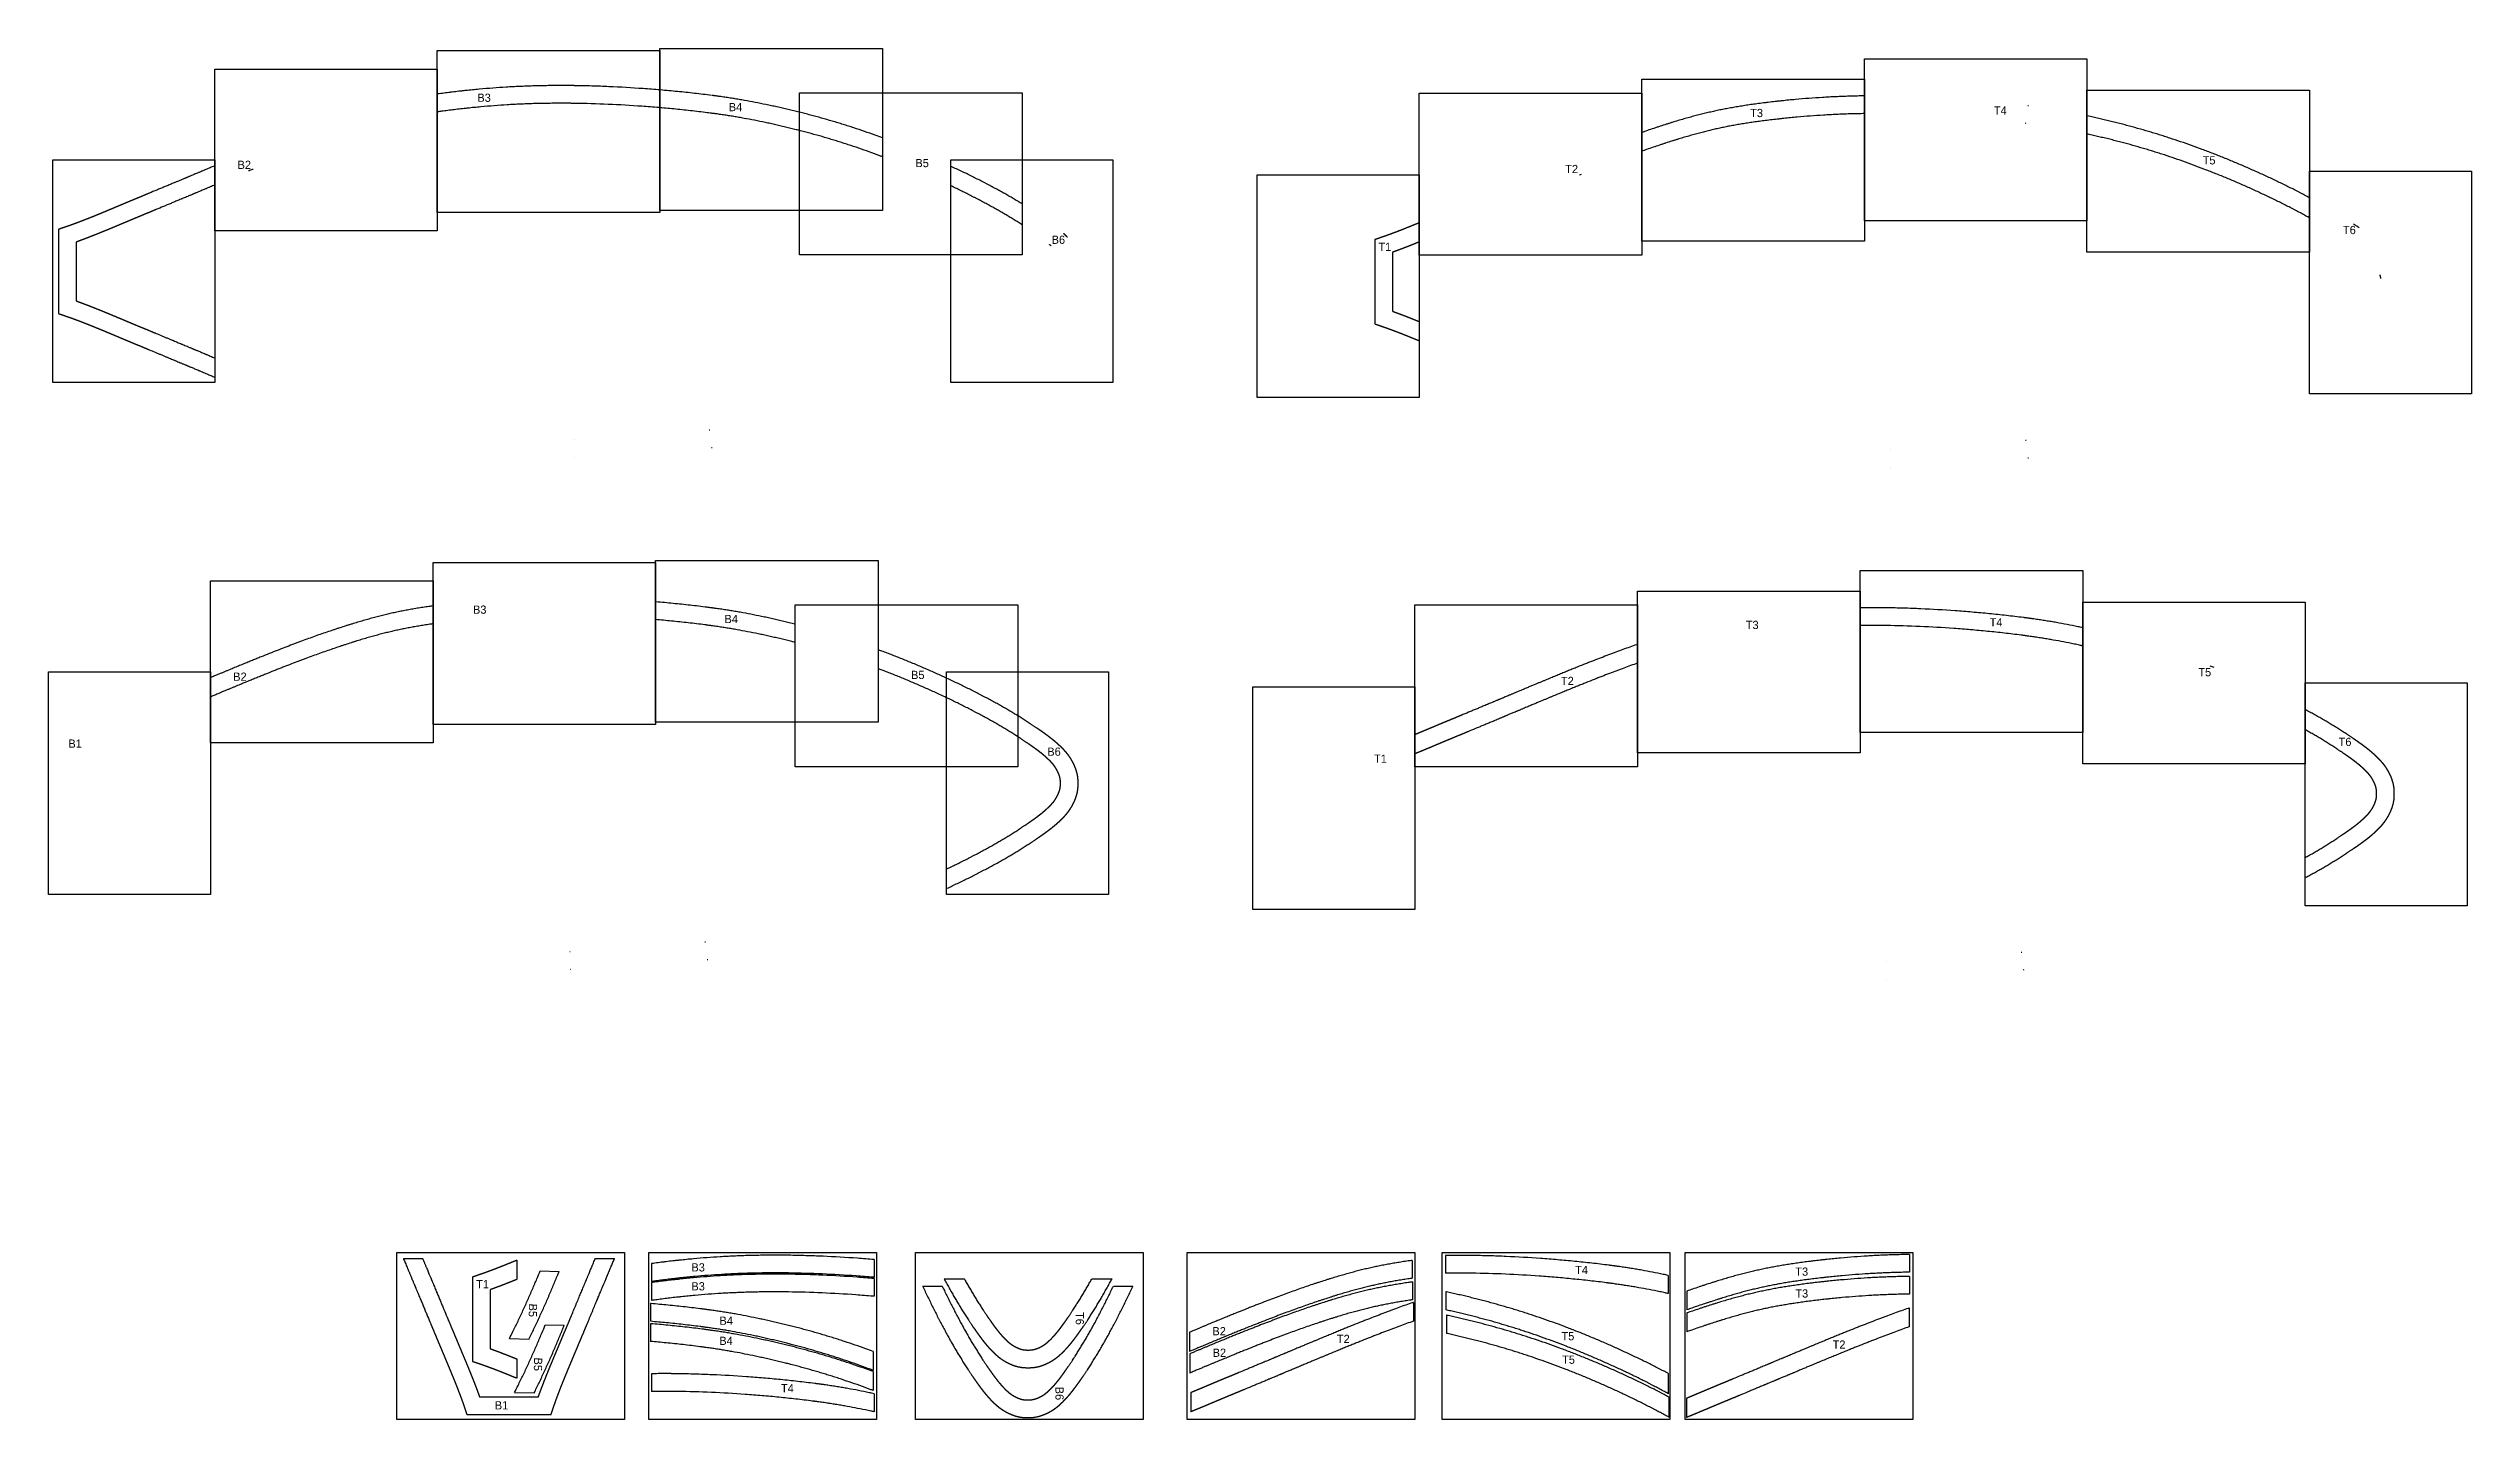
# Model space of a CAD drawing. Header units: inches. Extents: x -258 to 221, y -290 to -19.
import ezdxf

# ---------------------------------------------------------------- set-up
doc = ezdxf.new("R2010")
doc.units = ezdxf.units.IN
doc.header["$MEASUREMENT"] = 0

msp = doc.modelspace()

# ---------------------------------------------------------------- texts
at = {"color": 3}
for s, p in [('B3', (-173.39, -29.69)), ('B4', (-123.69, -31.54)), ('T3', (78.17, -32.71)), ('T4', (126.35, -32.2)), ('B2', (-220.78, -42.95)), ('B5', (-86.81, -42.6)), ('T2', (41.62, -43.78)), ('T5', (167.6, -42.06)), ('B6', (-59.89, -57.75)), ('T6', (195.33, -55.83)), ('T1', (4.69, -59.15)), ('B3', (-174.25, -130.84)), ('B4', (-124.54, -132.69)), ('T3', (77.31, -133.86)), ('T4', (125.5, -133.35)), ('B2', (-221.64, -144.09)), ('B5', (-87.67, -143.74)), ('T2', (40.77, -144.93)), ('T5', (166.75, -143.2)), ('B1', (-254.22, -157.31)), ('B6', (-60.75, -158.9)), ('T6', (194.47, -156.97)), ('T1', (3.83, -160.29)), ('T1', (-173.64, -264.13)), ('B3', (-131.09, -264.54)), ('B3', (-131.08, -260.8)), ('T4', (43.57, -261.32)), ('T3', (87.09, -261.64)), ('T3', (87.1, -265.96)), ('B4', (-125.53, -271.34)), ('B2', (-28.11, -273.41)), ('T5', (40.89, -274.4)), ('B4', (-125.57, -275.31)), ('B2', (-28.07, -277.67)), ('T2', (-3.51, -274.94)), ('T5', (41, -279.04)), ('T2', (94.47, -276.05)), ('B1', (-169.93, -288.06)), ('T4', (-113.38, -284.69))]:
    msp.add_text(s, height=1.624, dxfattribs=at).set_placement(p)
for s, rotation, p in [('B5', 268.6356, (-163.19, -267.13)), ('T6', 270, (-55.13, -268.81)), ('B5', 268.6356, (-162.17, -277.79)), ('B6', 270, (-59.14, -283.57))]:
    msp.add_text(s, height=1.624, rotation=rotation, dxfattribs=at).set_placement(p)

# ---------------------------------------------------------------- linework, layer by layer
at = {"color": 7, "linetype": 'Continuous', "lineweight": 25}
for p, q in [((133.16, -30.47), (133.03, -30.45)), ((132.71, -33.94), (132.59, -33.92)), ((-256.17, -54.9), (-256.17, -71.53)), ((-252.67, -57.4), (-252.67, -69.03)), ((3.96, -56.93), (3.96, -73.56)), ((7.46, -59.43), (7.46, -71.06)), ((-127.54, -94.53), (-127.41, -94.52)), ((-154.22, -96.43), (-154.21, -96.43)), ((-154.17, -99.93), (-154.16, -99.93)), ((-127.1, -98), (-126.97, -97.99)), ((105.91, -98.46), (105.92, -98.46)), ((132.59, -96.56), (132.71, -96.55)), ((133.03, -100.03), (133.16, -100.02)), ((105.96, -101.96), (105.97, -101.96)), ((-128.27, -133.05), (-128.4, -133.04)), ((-127.82, -129.58), (-127.95, -129.56)), ((132.31, -131.61), (132.18, -131.59)), ((131.86, -135.08), (131.73, -135.07)), ((-128.4, -195.68), (-128.27, -195.66)), ((-155.08, -197.57), (-155.06, -197.57)), ((-155.03, -201.07), (-155.01, -201.07)), ((-127.95, -199.15), (-127.82, -199.13)), ((105.05, -199.6), (105.06, -199.6)), ((131.73, -197.71), (131.86, -197.69)), ((105.1, -203.1), (105.12, -203.1)), ((132.18, -201.18), (132.31, -201.16)), ((-174.36, -261.91), (-174.36, -278.54)), ((-170.86, -264.41), (-170.86, -276.04)), ((-172.96, -285.58), (-161.33, -285.58)), ((-175.46, -289.08), (-158.83, -289.08))]:
    msp.add_line(p, q, dxfattribs=at)
for p, q in [((-188.01, -258.21), (-184.22, -258.21)), ((-165.58, -258.59), (-165.58, -262.38)), ((-150.07, -258.21), (-146.27, -258.21)), ((-94.98, -258.45), (-94.98, -261.96)), ((17.96, -257.64), (17.96, -261.14)), ((109.67, -257.45), (109.67, -260.95)), ((-160.98, -260.69), (-157.25, -260.78)), ((-138.99, -263), (-138.99, -266.53)), ((-138.98, -259.25), (-138.98, -262.79)), ((-94.99, -262.19), (-94.99, -265.7)), ((-81.15, -262.23), (-77.16, -262.23)), ((-51.93, -262.23), (-47.95, -262.23)), ((11.38, -258.61), (11.38, -262.14)), ((11.42, -262.87), (11.42, -266.41)), ((49.8, -263.04), (49.93, -263.05)), ((50.38, -259.58), (50.25, -259.56)), ((61.96, -261.58), (61.96, -265.16)), ((109.67, -261.77), (109.67, -265.27)), ((-139.14, -267.14), (-139.14, -270.65)), ((-85.38, -263.67), (-81.51, -263.67)), ((-47.68, -263.67), (-43.82, -263.67)), ((11.61, -266.9), (11.61, -270.61)), ((18.02, -264.81), (18.02, -268.39)), ((65.67, -264.67), (65.67, -268.38)), ((109.59, -268.01), (109.59, -271.72)), ((-159.97, -271.35), (-156.23, -271.44)), ((-139.18, -271.11), (-139.18, -274.62)), ((-129.25, -271.7), (-129.38, -271.69)), ((-128.84, -272.2), (-128.97, -272.19)), ((-128.8, -268.23), (-128.93, -268.21)), ((-32.62, -272.8), (-32.62, -276.6)), ((18.13, -269.44), (18.13, -273.03)), ((65.67, -269), (65.67, -272.71)), ((-167.05, -274.06), (-163.18, -274.15)), ((-129.29, -275.67), (-129.42, -275.66)), ((-95.14, -276.61), (-95.14, -280.34)), ((-32.58, -277.07), (-32.58, -280.86)), ((-165.58, -278.08), (-165.58, -281.87)), ((-138.99, -281.01), (-138.99, -284.51)), ((-95.18, -280.58), (-95.18, -284.31)), ((62.02, -284.97), (62.02, -280.99)), ((-166.03, -284.72), (-162.17, -284.81)), ((-107.14, -286.41), (-107.02, -286.42)), ((-106.57, -282.95), (-106.7, -282.93)), ((-94.99, -284.95), (-94.99, -288.53)), ((-32.39, -284.76), (-32.39, -288.54)), ((62.13, -289.61), (62.13, -285.62)), ((65.59, -285.87), (65.59, -289.66))]:
    msp.add_line(p, q)
for points in [[(-137.3, -19.15), (-93.3, -19.15), (-93.3, -51.15), (-137.3, -51.15)], [(-225.3, -23.21), (-181.3, -23.21), (-181.3, -55.21), (-225.3, -55.21)], [(-181.3, -19.57), (-137.3, -19.57), (-137.3, -51.57), (-181.3, -51.57)], [(100.74, -21.18), (144.74, -21.18), (144.74, -53.18), (100.74, -53.18)], [(-109.72, -27.94), (-65.72, -27.94), (-65.72, -59.94), (-109.72, -59.94)], [(12.74, -27.97), (56.74, -27.97), (56.74, -59.97), (12.74, -59.97)], [(56.74, -25.21), (100.74, -25.21), (100.74, -57.21), (56.74, -57.21)], [(144.74, -27.38), (188.74, -27.38), (188.74, -59.38), (144.74, -59.38)], [(-257.3, -41.17), (-225.3, -41.17), (-225.3, -85.17), (-257.3, -85.17)], [(-79.79, -41.17), (-47.79, -41.17), (-47.79, -85.17), (-79.79, -85.17)], [(-19.26, -44.11), (12.74, -44.11), (12.74, -88.11), (-19.26, -88.11)], [(188.74, -43.38), (220.74, -43.38), (220.74, -87.38), (188.74, -87.38)], [(-226.15, -124.36), (-182.15, -124.36), (-182.15, -156.36), (-226.15, -156.36)], [(-182.15, -120.72), (-138.15, -120.72), (-138.15, -152.72), (-182.15, -152.72)], [(-138.15, -120.29), (-94.15, -120.29), (-94.15, -152.29), (-138.15, -152.29)], [(99.89, -122.32), (143.89, -122.32), (143.89, -154.32), (99.89, -154.32)], [(-110.57, -129.08), (-66.57, -129.08), (-66.57, -161.08), (-110.57, -161.08)], [(11.89, -129.11), (55.89, -129.11), (55.89, -161.11), (11.89, -161.11)], [(55.89, -126.35), (99.89, -126.35), (99.89, -158.35), (55.89, -158.35)], [(143.89, -128.52), (187.89, -128.52), (187.89, -160.52), (143.89, -160.52)], [(-258.15, -142.31), (-226.15, -142.31), (-226.15, -186.31), (-258.15, -186.31)], [(-80.65, -142.31), (-48.65, -142.31), (-48.65, -186.31), (-80.65, -186.31)], [(-20.11, -145.25), (11.89, -145.25), (11.89, -189.25), (-20.11, -189.25)], [(187.89, -144.52), (219.89, -144.52), (219.89, -188.52), (187.89, -188.52)], [(-189.31, -257.05), (-144.31, -257.05), (-144.31, -290.05), (-189.31, -290.05)], [(-139.48, -257.05), (-94.48, -257.05), (-94.48, -290.05), (-139.48, -290.05)], [(-86.79, -257.05), (-41.79, -257.05), (-41.79, -290.05), (-86.79, -290.05)], [(-33.08, -257.05), (11.92, -257.05), (11.92, -290.05), (-33.08, -290.05)], [(17.27, -257.05), (62.27, -257.05), (62.27, -290.05), (17.27, -290.05)], [(65.3, -257.05), (110.3, -257.05), (110.3, -290.05), (65.3, -290.05)]]:
    msp.add_lwpolyline(points, close=True)
for points, degree, knots in [([(-154.17, -26.5), (-154.21, -26.49), (-154.28, -26.49), (-154.41, -26.49), (-154.64, -26.49), (-154.96, -26.49), (-155.27, -26.48), (-155.5, -26.48), (-155.73, -26.48), (-156.01, -26.48), (-156.46, -26.48), (-157.03, -26.47), (-157.71, -26.48), (-158.38, -26.48), (-159.06, -26.49), (-159.95, -26.5), (-161.07, -26.52), (-162.4, -26.56), (-163.73, -26.6), (-165.05, -26.66), (-166.37, -26.72), (-168.13, -26.82), (-170.33, -26.97), (-172.55, -27.16), (-174.34, -27.33), (-175.47, -27.44), (-176.37, -27.54), (-177.26, -27.64), (-178.15, -27.74), (-179.02, -27.85), (-179.88, -27.96), (-180.64, -28.06), (-181.17, -28.13), (-181.3, -28.15)], 3, [-0.0000072, -0.0000072, -0.0000072, -0.0000072, 0.0009694, 0.0019459, 0.0038991, 0.0078053, 0.0117116, 0.0136648, 0.0156179, 0.0195242, 0.0234305, 0.031243, 0.0390556, 0.0468681, 0.0546807, 0.0624933, 0.0781184, 0.0937435, 0.1093686, 0.1249937, 0.1406189, 0.156244, 0.1874942, 0.2187445, 0.2343696, 0.2499947, 0.2578073, 0.2656198, 0.281245, 0.2890575, 0.2968701, 0.3124952, 0.317412, 0.317412, 0.317412, 0.317412]), ([(-137.3, -27.34), (-138.4, -27.25), (-141.76, -26.99), (-146.25, -26.73), (-150.78, -26.56), (-153.04, -26.51), (-154.17, -26.5)], 3, [0.3779153, 0.3779153, 0.3779153, 0.3779153, 0.5002711, 0.7504132, 0.8754842, 1.0005552, 1.0005552, 1.0005552, 1.0005552]), ([(-127.1, -28.42), (-128.22, -28.28), (-130.47, -28.01), (-133.84, -27.65), (-136.12, -27.44), (-137.27, -27.34), (-137.3, -27.34)], 3, [-0.0000129, -0.0000129, -0.0000129, -0.0000129, 0.1250581, 0.2501291, 0.3752001, 0.3779153, 0.3779153, 0.3779153, 0.3779153]), ([(-109.72, -31.75), (-109.73, -31.75), (-110.12, -31.65), (-110.87, -31.47), (-111.98, -31.2), (-113.08, -30.94), (-114.17, -30.7), (-115.27, -30.46), (-116.71, -30.15), (-118.49, -29.8), (-120.24, -29.47), (-121.63, -29.23), (-122.49, -29.09), (-123.18, -28.98), (-123.7, -28.9), (-124.22, -28.82), (-124.75, -28.74), (-125.18, -28.68), (-125.53, -28.63), (-125.75, -28.6), (-125.93, -28.58), (-126.11, -28.55), (-126.34, -28.52), (-126.59, -28.49), (-126.8, -28.46), (-126.91, -28.44), (-126.97, -28.44)], 3, [0.7493382, 0.7493382, 0.7493382, 0.7493382, 0.7500064, 0.7656318, 0.7812573, 0.7968827, 0.8125081, 0.8281335, 0.843759, 0.8750098, 0.9062607, 0.9218861, 0.9375115, 0.9453243, 0.953137, 0.9609497, 0.9687624, 0.9765751, 0.9804815, 0.9843878, 0.986341, 0.9882942, 0.9922005, 0.9961069, 0.9980601, 1.0000133, 1.0000133, 1.0000133, 1.0000133]), ([(100.74, -28.52), (100.63, -28.52), (100.07, -28.53), (99.06, -28.55), (97.72, -28.59), (96.4, -28.63), (95.08, -28.69), (93.76, -28.75), (92, -28.85), (89.79, -29), (87.57, -29.19), (85.78, -29.36), (84.66, -29.47), (83.76, -29.57), (82.86, -29.67), (81.98, -29.77), (81.1, -29.88), (80.24, -29.99), (79.2, -30.12), (78.01, -30.29), (76.84, -30.47), (75.7, -30.65), (74.59, -30.85), (73.5, -31.04), (72.45, -31.25), (71.58, -31.43), (70.89, -31.58), (70.38, -31.7), (69.87, -31.82), (69.18, -31.98), (68.31, -32.19), (67.25, -32.47), (66.17, -32.76), (65.06, -33.07), (63.93, -33.4), (62.97, -33.7), (62.19, -33.94), (61.4, -34.19), (60.59, -34.45), (59.76, -34.72), (58.92, -35), (57.92, -35.34), (57.11, -35.62), (56.74, -35.75)], 3, [0.0585151, 0.0585151, 0.0585151, 0.0585151, 0.0624933, 0.0781184, 0.0937435, 0.1093686, 0.1249937, 0.1406189, 0.156244, 0.1874942, 0.2187445, 0.2343696, 0.2499947, 0.2578073, 0.2656198, 0.281245, 0.2890575, 0.2968701, 0.3124952, 0.3281203, 0.3437454, 0.3593706, 0.3749957, 0.3906208, 0.4062459, 0.421871, 0.4296836, 0.4374962, 0.4453087, 0.4531213, 0.4687464, 0.4843715, 0.4999966, 0.5156218, 0.5312469, 0.546872, 0.5546846, 0.5624971, 0.5781222, 0.5859348, 0.5937474, 0.6093725, 0.6227187, 0.6227187, 0.6227187, 0.6227187]), ([(-154.22, -29.99), (-154.26, -29.99), (-154.32, -29.99), (-154.46, -29.99), (-154.62, -29.99), (-154.81, -29.99), (-155.06, -29.98), (-155.36, -29.98), (-155.8, -29.98), (-156.36, -29.98), (-157.03, -29.97), (-157.69, -29.98), (-158.36, -29.98), (-159.02, -29.99), (-159.9, -30), (-160.99, -30.02), (-162.3, -30.05), (-163.6, -30.1), (-164.89, -30.15), (-166.18, -30.21), (-167.91, -30.31), (-170.07, -30.46), (-172.25, -30.64), (-174, -30.81), (-175.1, -30.92), (-175.99, -31.02), (-176.87, -31.11), (-177.74, -31.22), (-178.59, -31.32), (-179.43, -31.43), (-180.34, -31.55), (-181.02, -31.64), (-181.3, -31.68)], 3, [0.0000034, 0.0000034, 0.0000034, 0.0000034, 0.0009799, 0.0019565, 0.0039096, 0.0058627, 0.0078158, 0.0117221, 0.0156283, 0.0234408, 0.0312532, 0.0390657, 0.0468782, 0.0546906, 0.0625031, 0.0781281, 0.093753, 0.1093779, 0.1250029, 0.1406278, 0.1562528, 0.1875027, 0.2187525, 0.2343775, 0.2500024, 0.2578149, 0.2656274, 0.2812523, 0.2890648, 0.2968772, 0.3125022, 0.3238958, 0.3238958, 0.3238958, 0.3238958]), ([(-137.3, -30.86), (-137.37, -30.85), (-138.56, -30.75), (-141.97, -30.48), (-147.53, -30.16), (-151.99, -30.03), (-154.22, -29.99)], 3, [0.3667995, 0.3667995, 0.3667995, 0.3667995, 0.3751927, 0.5002569, 0.7503854, 1.0005139, 1.0005139, 1.0005139, 1.0005139]), ([(-127.54, -31.89), (-128.65, -31.75), (-130.86, -31.49), (-134.11, -31.14), (-136.26, -30.94), (-137.3, -30.86)], 3, [0, 0, 0, 0, 0.1250642, 0.2501285, 0.3667995, 0.3667995, 0.3667995, 0.3667995]), ([(-109.72, -35.36), (-110.02, -35.29), (-110.68, -35.12), (-111.7, -34.87), (-112.78, -34.61), (-113.86, -34.36), (-114.93, -34.11), (-116, -33.88), (-117.41, -33.58), (-119.15, -33.23), (-120.86, -32.92), (-122.21, -32.68), (-123.05, -32.54), (-123.73, -32.43), (-124.23, -32.36), (-124.74, -32.28), (-125.25, -32.2), (-125.76, -32.13), (-126.18, -32.07), (-126.53, -32.03), (-126.8, -31.99), (-127.05, -31.96), (-127.25, -31.93), (-127.36, -31.92), (-127.41, -31.91)], 3, [0.7370546, 0.7370546, 0.7370546, 0.7370546, 0.7499952, 0.7656199, 0.7812445, 0.7968692, 0.8124939, 0.8281186, 0.8437432, 0.8749926, 0.9062419, 0.9218666, 0.9374913, 0.9453036, 0.953116, 0.9609283, 0.9687406, 0.976553, 0.9843653, 0.9882715, 0.9921777, 0.9960838, 0.9980369, 0.99999, 0.99999, 0.99999, 0.99999]), ([(-93.3, -36.81), (-93.78, -36.63), (-94.98, -36.2), (-96.88, -35.54), (-98.65, -34.95), (-100.06, -34.49), (-101.11, -34.16), (-102.17, -33.83), (-103.59, -33.41), (-105.38, -32.9), (-107.2, -32.4), (-108.64, -32.02), (-109.37, -31.84), (-109.72, -31.75)], 3, [0.5099129, 0.5099129, 0.5099129, 0.5099129, 0.5312504, 0.5625012, 0.5937521, 0.6093775, 0.625003, 0.6406284, 0.6562538, 0.6875047, 0.7187555, 0.734381, 0.7493382, 0.7493382, 0.7493382, 0.7493382]), ([(100.74, -32.02), (100.64, -32.02), (100.11, -32.03), (99.14, -32.05), (97.83, -32.08), (96.53, -32.13), (95.24, -32.18), (93.95, -32.25), (92.22, -32.34), (90.06, -32.49), (87.88, -32.67), (86.13, -32.84), (85.02, -32.95), (84.14, -33.05), (83.26, -33.15), (82.39, -33.25), (81.53, -33.35), (80.69, -33.46), (79.68, -33.59), (78.51, -33.76), (77.38, -33.93), (76.27, -34.11), (75.2, -34.29), (74.16, -34.48), (73.14, -34.68), (72.31, -34.86), (71.65, -35), (71.16, -35.11), (70.67, -35.22), (70.01, -35.38), (69.17, -35.59), (68.15, -35.85), (67.1, -36.14), (66.03, -36.44), (64.93, -36.76), (63.99, -37.04), (63.24, -37.28), (62.46, -37.52), (61.67, -37.78), (60.86, -38.04), (60.04, -38.32), (58.99, -38.67), (57.82, -39.08), (57.07, -39.34), (56.74, -39.46)], 3, [0.0590676, 0.0590676, 0.0590676, 0.0590676, 0.0625031, 0.0781281, 0.093753, 0.1093779, 0.1250029, 0.1406278, 0.1562528, 0.1875027, 0.2187525, 0.2343775, 0.2500024, 0.2578149, 0.2656274, 0.2812523, 0.2890648, 0.2968772, 0.3125022, 0.3281271, 0.3437521, 0.359377, 0.375002, 0.3906269, 0.4062518, 0.4218768, 0.4296893, 0.4375017, 0.4453142, 0.4531267, 0.4687516, 0.4843766, 0.5000015, 0.5156264, 0.5312514, 0.5468763, 0.5546888, 0.5625013, 0.5781262, 0.5859387, 0.5937511, 0.6093761, 0.625001, 0.6366288, 0.6366288, 0.6366288, 0.6366288]), ([(188.74, -48.64), (188.65, -48.6), (188.25, -48.38), (187.68, -48.08), (187.02, -47.74), (186.36, -47.39), (185.53, -46.97), (184.52, -46.47), (183.51, -45.97), (182.15, -45.31), (180.42, -44.49), (178.28, -43.52), (176.13, -42.57), (173.97, -41.65), (172.17, -40.91), (170.73, -40.33), (169.29, -39.77), (167.5, -39.09), (165.38, -38.31), (163.25, -37.57), (161.48, -36.98), (160.07, -36.52), (159.02, -36.19), (157.96, -35.87), (156.54, -35.44), (154.75, -34.93), (152.93, -34.43), (151.47, -34.05), (150.36, -33.77), (149.25, -33.5), (148.15, -33.23), (147.05, -32.97), (145.95, -32.73), (145.18, -32.56), (144.78, -32.47), (144.74, -32.46)], 3, [0.1829995, 0.1829995, 0.1829995, 0.1829995, 0.1874909, 0.2031164, 0.2109291, 0.2187418, 0.2343672, 0.2499927, 0.2656181, 0.2812435, 0.3124944, 0.3437452, 0.3749961, 0.406247, 0.4374978, 0.4531232, 0.4687487, 0.4999995, 0.5312504, 0.5625012, 0.5937521, 0.6093775, 0.625003, 0.6406284, 0.6562538, 0.6875047, 0.7187555, 0.734381, 0.7500064, 0.7656318, 0.7812573, 0.7968827, 0.8125081, 0.8281335, 0.8298899, 0.8298899, 0.8298899, 0.8298899]), ([(-93.3, -40.55), (-93.48, -40.48), (-94.36, -40.15), (-95.93, -39.58), (-98.01, -38.85), (-99.74, -38.27), (-101.12, -37.83), (-102.15, -37.5), (-103.18, -37.18), (-104.57, -36.77), (-106.32, -36.27), (-108.1, -35.78), (-109.24, -35.49), (-109.66, -35.38), (-109.72, -35.36)], 3, [0.4918342, 0.4918342, 0.4918342, 0.4918342, 0.5000004, 0.5312497, 0.5624991, 0.5937484, 0.6093731, 0.6249978, 0.6406225, 0.6562471, 0.6874965, 0.7187458, 0.7343705, 0.7370546, 0.7370546, 0.7370546, 0.7370546]), ([(188.74, -52.63), (188.7, -52.6), (188.37, -52.42), (187.74, -52.08), (186.83, -51.59), (186.05, -51.18), (185.41, -50.84), (184.76, -50.51), (183.95, -50.09), (182.97, -49.6), (181.98, -49.12), (180.64, -48.47), (178.94, -47.67), (176.84, -46.71), (174.74, -45.78), (172.62, -44.88), (170.85, -44.15), (169.44, -43.59), (168.03, -43.03), (166.28, -42.37), (164.2, -41.61), (162.12, -40.88), (160.39, -40.3), (159.01, -39.86), (157.98, -39.53), (156.94, -39.22), (155.56, -38.8), (153.8, -38.3), (152.03, -37.81), (150.6, -37.44), (149.51, -37.16), (148.43, -36.9), (147.35, -36.64), (146.27, -36.39), (145.4, -36.19), (144.89, -36.08), (144.74, -36.04)], 3, [0.1538315, 0.1538315, 0.1538315, 0.1538315, 0.1562575, 0.1718822, 0.1875069, 0.2031315, 0.2109439, 0.2187562, 0.2343809, 0.2500056, 0.2656302, 0.2812549, 0.3125043, 0.3437536, 0.375003, 0.4062523, 0.4375017, 0.4531263, 0.468751, 0.5000004, 0.5312497, 0.5624991, 0.5937484, 0.6093731, 0.6249978, 0.6406225, 0.6562471, 0.6874965, 0.7187458, 0.7343705, 0.7499952, 0.7656199, 0.7812445, 0.7968692, 0.8124939, 0.819116, 0.819116, 0.819116, 0.819116]), ([(-225.3, -42.34), (-225.39, -42.38), (-225.61, -42.47), (-225.98, -42.62), (-226.4, -42.8), (-226.83, -42.98), (-227.21, -43.14), (-227.52, -43.27), (-227.76, -43.37), (-228, -43.47), (-228.24, -43.57), (-228.49, -43.68), (-228.79, -43.8), (-229.14, -43.95), (-229.52, -44.11), (-229.86, -44.25), (-230.15, -44.37), (-230.39, -44.48), (-230.56, -44.55), (-230.67, -44.59), (-230.74, -44.62), (-230.8, -44.65), (-230.89, -44.69), (-231, -44.73), (-231.13, -44.78), (-231.3, -44.86), (-231.5, -44.94), (-231.75, -45.05), (-232.07, -45.18), (-232.45, -45.34), (-232.82, -45.49), (-233.1, -45.61), (-233.37, -45.72), (-233.71, -45.86), (-234.11, -46.03), (-234.5, -46.19), (-234.89, -46.36), (-235.4, -46.57), (-236.02, -46.82), (-237, -47.23), (-237.75, -47.54), (-238.24, -47.75)], 3, [0.8267344, 0.8267344, 0.8267344, 0.8267344, 0.8281242, 0.8300773, 0.8320304, 0.8339836, 0.8359367, 0.8369133, 0.8378899, 0.8388664, 0.839843, 0.8408196, 0.8417961, 0.8437493, 0.8457024, 0.8476556, 0.8496087, 0.8515618, 0.853515, 0.8544916, 0.8554681, 0.8564447, 0.8574213, 0.8593744, 0.8613275, 0.8632807, 0.867187, 0.8710932, 0.8749995, 0.8828121, 0.8906246, 0.8945309, 0.8984372, 0.9062498, 0.9140623, 0.9218749, 0.9296874, 0.9375, 0.9531251, 0.9687502, 1.0000005, 1.0000005, 1.0000005, 1.0000005]), ([(-217.67, -42.96), (-217.92, -43.07), (-218.23, -43.19), (-218.55, -43.33), (-218.62, -43.35)], 3, [0.782907947, 0.782907947, 0.782907947, 0.782907947, 0.789062919, 0.790595826, 0.790595826, 0.790595826, 0.790595826]), ([(-65.72, -49.85), (-65.97, -49.7), (-66.35, -49.47), (-66.87, -49.16), (-67.41, -48.84), (-68.1, -48.43), (-68.95, -47.95), (-69.82, -47.46), (-70.72, -46.97), (-71.65, -46.47), (-72.45, -46.05), (-73.11, -45.71), (-73.77, -45.36), (-74.6, -44.94), (-75.6, -44.44), (-76.61, -43.94), (-77.98, -43.28), (-79.04, -42.78), (-79.77, -42.44), (-79.79, -42.43)], 3, [0.0793461, 0.0793461, 0.0793461, 0.0793461, 0.0937384, 0.1015511, 0.1093638, 0.1249892, 0.1406147, 0.1562401, 0.1718655, 0.1874909, 0.2031164, 0.2109291, 0.2187418, 0.2343672, 0.2499927, 0.2656181, 0.2812435, 0.3124944, 0.3135777, 0.3135777, 0.3135777, 0.3135777]), ([(-238.24, -47.75), (-239.05, -48.08), (-240.08, -48.51), (-240.65, -48.75), (-241.19, -48.98), (-241.65, -49.17), (-241.96, -49.3), (-242.18, -49.39), (-242.31, -49.45), (-242.37, -49.47), (-242.4, -49.48), (-242.42, -49.49), (-242.46, -49.51), (-242.56, -49.55), (-242.7, -49.61), (-242.92, -49.7), (-243.25, -49.84), (-243.68, -50.02), (-244.03, -50.17), (-244.22, -50.25), (-244.32, -50.29), (-244.4, -50.33), (-244.48, -50.36), (-244.53, -50.38), (-244.61, -50.41), (-244.8, -50.49), (-245.09, -50.61), (-245.4, -50.75), (-245.69, -50.87), (-245.92, -50.96), (-246.08, -51.03), (-246.2, -51.08), (-246.3, -51.12), (-246.37, -51.15), (-246.42, -51.17), (-246.47, -51.19), (-246.5, -51.2), (-246.52, -51.21), (-246.53, -51.22), (-246.54, -51.22), (-246.55, -51.23), (-246.56, -51.23), (-246.57, -51.23), (-246.59, -51.24), (-246.63, -51.26), (-246.67, -51.28), (-246.74, -51.31), (-246.83, -51.35), (-246.97, -51.4), (-247.11, -51.46), (-247.3, -51.54), (-247.55, -51.64), (-247.82, -51.76), (-248.06, -51.85), (-248.22, -51.92), (-248.35, -51.97), (-248.46, -52.02), (-248.54, -52.05), (-248.57, -52.06), (-248.6, -52.07), (-248.61, -52.08), (-248.63, -52.08), (-248.65, -52.09), (-248.69, -52.11), (-248.77, -52.14), (-248.9, -52.2), (-249.04, -52.26), (-249.22, -52.33), (-249.47, -52.43), (-249.75, -52.54), (-250.03, -52.65), (-250.27, -52.75), (-250.43, -52.81), (-250.55, -52.86), (-250.62, -52.89), (-250.66, -52.9), (-250.68, -52.91), (-250.7, -52.92), (-250.73, -52.93), (-250.78, -52.95), (-250.86, -52.98), (-250.99, -53.03), (-251.17, -53.1), (-251.42, -53.2), (-251.78, -53.33), (-252.19, -53.49), (-252.49, -53.6), (-252.64, -53.66), (-252.71, -53.69), (-252.74, -53.7), (-252.76, -53.7), (-252.8, -53.72), (-252.86, -53.74), (-252.95, -53.78), (-253.07, -53.82), (-253.21, -53.87), (-253.35, -53.92), (-253.49, -53.97), (-253.62, -54.02), (-253.76, -54.07), (-253.94, -54.13), (-254.18, -54.22), (-254.43, -54.3), (-254.6, -54.36), (-254.72, -54.41), (-254.81, -54.44), (-254.9, -54.47), (-255.06, -54.52), (-255.31, -54.6), (-255.81, -54.77), (-256.17, -54.9)], 2, [-0.000001, -0.000001, -0.000001, 0.084393, 0.118151, 0.151909, 0.185667, 0.210986, 0.227864, 0.240524, 0.246853, 0.249491, 0.250546, 0.252128, 0.257403, 0.265842, 0.278501, 0.29538, 0.320699, 0.346017, 0.358676, 0.365006, 0.369226, 0.373445, 0.37661, 0.37872, 0.383995, 0.396654, 0.413533, 0.430412, 0.447291, 0.45995, 0.468389, 0.476829, 0.483158, 0.487378, 0.491598, 0.494763, 0.496873, 0.498455, 0.499246, 0.499774, 0.500301, 0.500829, 0.50162, 0.503202, 0.505312, 0.508477, 0.512697, 0.519026, 0.527466, 0.535905, 0.548564, 0.565443, 0.582322, 0.594981, 0.603421, 0.61186, 0.61819, 0.621355, 0.623465, 0.624783, 0.625311, 0.626102, 0.627684, 0.630849, 0.637179, 0.645618, 0.654058, 0.666717, 0.683596, 0.700475, 0.717354, 0.730013, 0.738452, 0.744782, 0.747947, 0.749529, 0.750584, 0.752166, 0.754276, 0.757441, 0.763771, 0.77221, 0.784869, 0.801748, 0.827067, 0.852385, 0.865044, 0.871374, 0.874011, 0.875066, 0.876649, 0.879813, 0.884033, 0.890363, 0.898802, 0.907242, 0.915681, 0.924121, 0.93256, 0.941, 0.953659, 0.970538, 0.983197, 0.991636, 0.997966, 1.002186, 1.008515, 1.021175, 1.038053, 1.080251, 1.080251, 1.080251]), ([(-225.3, -46.13), (-225.36, -46.16), (-225.57, -46.25), (-225.86, -46.37), (-226.17, -46.5), (-226.4, -46.6), (-226.64, -46.7), (-226.89, -46.8), (-227.13, -46.9), (-227.44, -47.03), (-227.79, -47.18), (-228.17, -47.34), (-228.5, -47.48), (-228.79, -47.6), (-229.04, -47.7), (-229.2, -47.77), (-229.31, -47.82), (-229.38, -47.85), (-229.45, -47.88), (-229.54, -47.91), (-229.65, -47.96), (-229.77, -48.01), (-229.94, -48.08), (-230.15, -48.17), (-230.4, -48.27), (-230.72, -48.41), (-231.1, -48.57), (-231.47, -48.72), (-231.75, -48.84), (-232.03, -48.95), (-232.36, -49.09), (-232.76, -49.26), (-233.16, -49.43), (-233.55, -49.59), (-233.93, -49.75), (-234.3, -49.9), (-234.8, -50.11), (-235.66, -50.47), (-236.4, -50.77), (-236.9, -50.98)], 3, [0.8331617, 0.8331617, 0.8331617, 0.8331617, 0.8339846, 0.8359377, 0.8369143, 0.8378909, 0.8388674, 0.839844, 0.8408205, 0.8417971, 0.8437502, 0.8457033, 0.8476565, 0.8496096, 0.8515627, 0.8535158, 0.8544924, 0.8554689, 0.8564455, 0.857422, 0.8593752, 0.8613283, 0.8632814, 0.8671876, 0.8710939, 0.8750001, 0.8828126, 0.890625, 0.8945313, 0.8984375, 0.90625, 0.9140625, 0.9218749, 0.9296874, 0.9374999, 0.9453123, 0.9531248, 0.9687498, 0.9999996, 0.9999996, 0.9999996, 0.9999996]), ([(-65.72, -53.99), (-65.79, -53.95), (-65.99, -53.82), (-66.33, -53.6), (-66.84, -53.28), (-67.49, -52.87), (-68.14, -52.48), (-68.66, -52.16), (-69.19, -51.85), (-69.85, -51.47), (-70.67, -51), (-71.51, -50.53), (-72.39, -50.05), (-73.3, -49.56), (-74.08, -49.15), (-74.72, -48.81), (-75.37, -48.48), (-76.18, -48.06), (-77.16, -47.57), (-78.15, -47.08), (-79.03, -46.66), (-79.58, -46.4), (-79.79, -46.3)], 3, [0.0423906, 0.0423906, 0.0423906, 0.0423906, 0.0468848, 0.0546971, 0.0625095, 0.0781341, 0.0937588, 0.1015711, 0.1093835, 0.1250082, 0.1406328, 0.1562575, 0.1718822, 0.1875069, 0.2031315, 0.2109439, 0.2187562, 0.2343809, 0.2500056, 0.2656302, 0.2812549, 0.2911614, 0.2911614, 0.2911614, 0.2911614]), ([(44.74, -44.07), (44.64, -44.11), (44.54, -44.15), (44.44, -44.19), (44.43, -44.19)], 3, [0.762993121, 0.762993121, 0.762993121, 0.762993121, 0.765625506, 0.765712592, 0.765712592, 0.765712592, 0.765712592]), ([(-236.9, -50.98), (-237.74, -51.33), (-238.89, -51.81), (-239.5, -52.06), (-239.96, -52.26), (-240.41, -52.44), (-240.76, -52.59), (-240.93, -52.66), (-241, -52.69), (-241.05, -52.71), (-241.1, -52.73), (-241.16, -52.76), (-241.27, -52.8), (-241.45, -52.88), (-241.73, -53), (-242.09, -53.15), (-242.42, -53.29), (-242.65, -53.39), (-242.83, -53.46), (-242.96, -53.51), (-243.04, -53.55), (-243.08, -53.57), (-243.12, -53.58), (-243.16, -53.6), (-243.21, -53.62), (-243.3, -53.66), (-243.43, -53.71), (-243.61, -53.79), (-243.93, -53.92), (-244.32, -54.09), (-244.61, -54.21), (-244.79, -54.29), (-244.92, -54.34), (-245.01, -54.37), (-245.06, -54.4), (-245.11, -54.42), (-245.15, -54.43), (-245.17, -54.45), (-245.19, -54.45), (-245.19, -54.45), (-245.2, -54.46), (-245.21, -54.46), (-245.22, -54.46), (-245.24, -54.47), (-245.28, -54.49), (-245.33, -54.51), (-245.4, -54.54), (-245.49, -54.57), (-245.6, -54.62), (-245.76, -54.69), (-245.99, -54.78), (-246.24, -54.89), (-246.48, -54.99), (-246.72, -55.09), (-246.93, -55.17), (-247.07, -55.23), (-247.17, -55.27), (-247.23, -55.29), (-247.26, -55.31), (-247.28, -55.31), (-247.29, -55.32), (-247.31, -55.33), (-247.33, -55.34), (-247.36, -55.35), (-247.44, -55.38), (-247.55, -55.43), (-247.71, -55.49), (-247.94, -55.58), (-248.19, -55.69), (-248.44, -55.78), (-248.68, -55.88), (-248.89, -55.97), (-249.04, -56.03), (-249.16, -56.07), (-249.27, -56.11), (-249.33, -56.14), (-249.37, -56.15), (-249.4, -56.17), (-249.43, -56.18), (-249.47, -56.19), (-249.55, -56.22), (-249.66, -56.27), (-249.79, -56.32), (-249.95, -56.38), (-250.18, -56.47), (-250.43, -56.57), (-250.68, -56.66), (-250.93, -56.76), (-251.14, -56.84), (-251.29, -56.89), (-251.39, -56.93), (-251.46, -56.96), (-251.5, -56.97), (-251.53, -56.98), (-251.56, -56.99), (-251.6, -57.01), (-251.67, -57.03), (-251.78, -57.08), (-251.94, -57.13), (-252.13, -57.2), (-252.29, -57.26), (-252.39, -57.3), (-252.44, -57.32), (-252.48, -57.33), (-252.59, -57.37), (-252.67, -57.4)], 2, [0.0000009, 0.0000009, 0.0000009, 0.088243, 0.132364, 0.161778, 0.191192, 0.2206061, 0.2389898, 0.244505, 0.2481817, 0.2518585, 0.2555352, 0.2610504, 0.2720806, 0.2867876, 0.3088481, 0.3309087, 0.3456157, 0.3566459, 0.3639994, 0.3695146, 0.3722721, 0.3741105, 0.3759489, 0.3777873, 0.3805448, 0.3860599, 0.3934135, 0.4044437, 0.4265042, 0.4485647, 0.4632718, 0.474302, 0.4816555, 0.4871706, 0.4908474, 0.4945242, 0.4972817, 0.4986605, 0.4993499, 0.4998095, 0.5002691, 0.5007287, 0.5014181, 0.5027968, 0.5055544, 0.5092312, 0.5129079, 0.518423, 0.5257766, 0.5368068, 0.5515138, 0.5662208, 0.5809278, 0.5956349, 0.6066651, 0.6140186, 0.6195337, 0.6222913, 0.6236701, 0.6245893, 0.6255085, 0.6264277, 0.6278064, 0.630564, 0.6360791, 0.6434326, 0.6544629, 0.6691699, 0.6838769, 0.6985839, 0.7132909, 0.7243212, 0.7316747, 0.7390282, 0.7445433, 0.7473009, 0.7491393, 0.7509777, 0.752816, 0.7555736, 0.7610887, 0.7684422, 0.7757957, 0.786826, 0.801533, 0.81624, 0.830947, 0.845654, 0.8566843, 0.8640378, 0.8695529, 0.8723105, 0.8741489, 0.8759873, 0.8778256, 0.8805832, 0.8860983, 0.8934518, 0.9044821, 0.9155123, 0.9228659, 0.9274618, 0.9293002, 0.9320577, 0.9412496, 0.9412496, 0.9412496]), ([(-56.78, -56.42), (-56.8, -56.4), (-56.84, -56.36), (-56.87, -56.33), (-56.9, -56.3), (-56.94, -56.26), (-57, -56.19), (-57.11, -56.08), (-57.22, -55.98), (-57.3, -55.9), (-57.36, -55.84), (-57.43, -55.78), (-57.47, -55.74), (-57.49, -55.72)], 2, [0.42671093, 0.42671093, 0.42671093, 0.43128243, 0.43519198, 0.43910152, 0.44301107, 0.44887539, 0.46060403, 0.47624222, 0.48797086, 0.49578995, 0.50360905, 0.51142814, 0.51544293, 0.51544293, 0.51544293]), ([(12.74, -53.61), (12.73, -53.61), (12.58, -53.67), (12.3, -53.79), (12.07, -53.88), (11.9, -53.95), (11.77, -54), (11.66, -54.05), (11.59, -54.08), (11.55, -54.09), (11.53, -54.1), (11.51, -54.11), (11.5, -54.12), (11.48, -54.12), (11.44, -54.14), (11.36, -54.17), (11.23, -54.23), (11.08, -54.29), (10.9, -54.36), (10.65, -54.46), (10.37, -54.57), (10.1, -54.68), (9.86, -54.78), (9.7, -54.84), (9.58, -54.89), (9.51, -54.92), (9.47, -54.93), (9.45, -54.94), (9.43, -54.95), (9.39, -54.96), (9.35, -54.98), (9.27, -55.01), (9.14, -55.06), (8.96, -55.13), (8.7, -55.23), (8.35, -55.37), (7.94, -55.52), (7.64, -55.63), (7.49, -55.69), (7.42, -55.72), (7.39, -55.73), (7.37, -55.73), (7.33, -55.75), (7.27, -55.77), (7.18, -55.81), (7.06, -55.85), (6.92, -55.9), (6.78, -55.95), (6.64, -56), (6.5, -56.05), (6.36, -56.1), (6.19, -56.16), (5.94, -56.25), (5.7, -56.33), (5.53, -56.39), (5.4, -56.44), (5.32, -56.47), (5.23, -56.5), (5.07, -56.55), (4.82, -56.64), (4.32, -56.8), (3.96, -56.93)], 2, [0.547537, 0.547537, 0.547537, 0.5485643, 0.5654432, 0.5823222, 0.5949814, 0.6034208, 0.6118603, 0.6181899, 0.6213547, 0.6234646, 0.6247832, 0.6253107, 0.6261019, 0.6276843, 0.6308491, 0.6371787, 0.6456182, 0.6540576, 0.6667168, 0.6835958, 0.7004747, 0.7173537, 0.7300129, 0.7384523, 0.7447819, 0.7479467, 0.7495291, 0.7505841, 0.7521665, 0.7542763, 0.7574411, 0.7637707, 0.7722102, 0.7848694, 0.8017483, 0.8270668, 0.8523852, 0.8650444, 0.871374, 0.8740113, 0.8750662, 0.8766486, 0.8798134, 0.8840332, 0.8903628, 0.8988022, 0.9072417, 0.9156812, 0.9241206, 0.9325601, 0.9409996, 0.9536588, 0.9705377, 0.9831969, 0.9916364, 0.997966, 1.0021857, 1.0085153, 1.0211745, 1.0380535, 1.0802508, 1.0802508, 1.0802508]), ([(12.74, -57.39), (12.74, -57.39), (12.69, -57.41), (12.58, -57.46), (12.41, -57.52), (12.19, -57.61), (11.94, -57.72), (11.69, -57.82), (11.44, -57.91), (11.23, -58), (11.08, -58.06), (10.97, -58.1), (10.86, -58.14), (10.8, -58.17), (10.76, -58.18), (10.73, -58.2), (10.7, -58.21), (10.66, -58.23), (10.58, -58.25), (10.47, -58.3), (10.34, -58.35), (10.18, -58.41), (9.95, -58.5), (9.7, -58.6), (9.45, -58.69), (9.2, -58.79), (8.99, -58.87), (8.84, -58.92), (8.73, -58.96), (8.67, -58.99), (8.63, -59), (8.6, -59.01), (8.57, -59.02), (8.53, -59.04), (8.46, -59.07), (8.34, -59.11), (8.18, -59.16), (8, -59.23), (7.84, -59.29), (7.74, -59.33), (7.68, -59.35), (7.64, -59.36), (7.54, -59.4), (7.46, -59.43)], 2, [0.6304376, 0.6304376, 0.6304376, 0.630564, 0.6360791, 0.6434326, 0.6544629, 0.6691699, 0.6838769, 0.6985839, 0.7132909, 0.7243212, 0.7316747, 0.7390282, 0.7445433, 0.7473009, 0.7491393, 0.7509777, 0.752816, 0.7555736, 0.7610887, 0.7684422, 0.7757957, 0.786826, 0.801533, 0.81624, 0.830947, 0.845654, 0.8566843, 0.8640378, 0.8695529, 0.8723105, 0.8741489, 0.8759873, 0.8778256, 0.8805832, 0.8860983, 0.8934518, 0.9044821, 0.9155123, 0.9228659, 0.9274618, 0.9293002, 0.9320577, 0.9412496, 0.9412496, 0.9412496]), ([(198.56, -54.59), (198.53, -54.57), (198.48, -54.53), (198.39, -54.47), (198.28, -54.39), (198.16, -54.31), (198.03, -54.22), (197.86, -54.11), (197.66, -53.98), (197.51, -53.87), (197.42, -53.81), (197.39, -53.8)], 3, [-0.0000142, -0.0000142, -0.0000142, -0.0000142, 0.00096239, 0.00193898, 0.00389216, 0.00584533, 0.00779851, 0.01170487, 0.01561123, 0.01951758, 0.02098932, 0.02098932, 0.02098932, 0.02098932]), ([(-60.01, -58.16), (-60.05, -58.12), (-60.2, -57.99), (-60.3, -57.9)], 2, [0.53485173, 0.53485173, 0.53485173, 0.54713071, 0.57665155, 0.57665155, 0.57665155]), ([(202.81, -64.63), (202.81, -64.61), (202.81, -64.57), (202.8, -64.52), (202.8, -64.48), (202.79, -64.45), (202.79, -64.43), (202.79, -64.41), (202.78, -64.38), (202.78, -64.32), (202.76, -64.26), (202.75, -64.2), (202.74, -64.15), (202.73, -64.11), (202.72, -64.07), (202.71, -64.03), (202.71, -64.01), (202.7, -63.99), (202.7, -63.98), (202.7, -63.96), (202.69, -63.94), (202.68, -63.92), (202.68, -63.9), (202.68, -63.89)], 3, [0.0023835, 0.0023835, 0.0023835, 0.0023835, 0.0644018, 0.12642, 0.1884382, 0.2194473, 0.2504564, 0.2814655, 0.3124747, 0.3744929, 0.4985293, 0.5605475, 0.6225658, 0.684584, 0.7466022, 0.8086204, 0.8396295, 0.8551341, 0.8706386, 0.9016478, 0.9326569, 0.963666, 0.9946751, 0.9946751, 0.9946751, 0.9946751]), ([(-256.17, -71.53), (-255.81, -71.65), (-255.3, -71.82), (-255.05, -71.91), (-254.88, -71.96), (-254.79, -72), (-254.67, -72.04), (-254.44, -72.12), (-254.16, -72.21), (-253.94, -72.29), (-253.83, -72.33), (-253.78, -72.35), (-253.72, -72.37), (-253.58, -72.42), (-253.37, -72.49), (-253.2, -72.56), (-253.06, -72.61), (-252.93, -72.65), (-252.84, -72.69), (-252.78, -72.71), (-252.74, -72.73), (-252.7, -72.74), (-252.62, -72.77), (-252.47, -72.83), (-252.24, -72.91), (-251.97, -73.02), (-251.69, -73.12), (-251.41, -73.23), (-251.16, -73.33), (-250.98, -73.4), (-250.85, -73.45), (-250.77, -73.48), (-250.72, -73.5), (-250.68, -73.51), (-250.65, -73.53), (-250.61, -73.54), (-250.53, -73.57), (-250.42, -73.62), (-250.25, -73.68), (-250.02, -73.78), (-249.74, -73.89), (-249.46, -74), (-249.18, -74.11), (-248.92, -74.22), (-248.76, -74.28), (-248.68, -74.32), (-248.63, -74.34), (-248.61, -74.35), (-248.59, -74.35), (-248.56, -74.36), (-248.53, -74.38), (-248.45, -74.41), (-248.34, -74.45), (-248.21, -74.51), (-248.05, -74.58), (-247.81, -74.67), (-247.54, -74.79), (-247.29, -74.89), (-247.1, -74.97), (-246.96, -75.03), (-246.82, -75.08), (-246.73, -75.12), (-246.66, -75.15), (-246.62, -75.17), (-246.58, -75.18), (-246.56, -75.19), (-246.55, -75.2), (-246.54, -75.2), (-246.53, -75.21), (-246.51, -75.21), (-246.49, -75.22), (-246.46, -75.24), (-246.41, -75.25), (-246.36, -75.28), (-246.29, -75.31), (-246.16, -75.36), (-245.95, -75.45), (-245.68, -75.56), (-245.39, -75.68), (-245.08, -75.81), (-244.79, -75.94), (-244.6, -76.01), (-244.53, -76.05), (-244.48, -76.07), (-244.44, -76.08), (-244.36, -76.11), (-244.23, -76.17), (-244.03, -76.26), (-243.68, -76.4), (-243.25, -76.59), (-242.92, -76.72), (-242.7, -76.81), (-242.57, -76.87), (-242.5, -76.9), (-242.45, -76.92), (-242.41, -76.94), (-242.37, -76.95), (-242.31, -76.98), (-242.17, -77.04), (-241.96, -77.13), (-241.64, -77.26), (-241.19, -77.45), (-240.65, -77.67), (-240.08, -77.91), (-239.05, -78.34), (-238.24, -78.68)], 2, [-0.079104, -0.079104, -0.079104, -0.036951, -0.02009, -0.007444, -0.001121, 0.003095, 0.013633, 0.030494, 0.047355, 0.057893, 0.061055, 0.063163, 0.068432, 0.081078, 0.093723, 0.102154, 0.110585, 0.116908, 0.121123, 0.124284, 0.126392, 0.129553, 0.135876, 0.148522, 0.165384, 0.182245, 0.199106, 0.215967, 0.228613, 0.237044, 0.243367, 0.246528, 0.248636, 0.250743, 0.252851, 0.256012, 0.262335, 0.270766, 0.283412, 0.300273, 0.317134, 0.333995, 0.350857, 0.363503, 0.369825, 0.372987, 0.374568, 0.375621, 0.377202, 0.37931, 0.382471, 0.388794, 0.397225, 0.405655, 0.418301, 0.435163, 0.452024, 0.46467, 0.4731, 0.481531, 0.487854, 0.492069, 0.495231, 0.497338, 0.498919, 0.499709, 0.500236, 0.501027, 0.50208, 0.503661, 0.505769, 0.50893, 0.513146, 0.517361, 0.523684, 0.53633, 0.553191, 0.570052, 0.586913, 0.603774, 0.61642, 0.62169, 0.623797, 0.625905, 0.628012, 0.633282, 0.641712, 0.654358, 0.67965, 0.704942, 0.721803, 0.734449, 0.740772, 0.744987, 0.748148, 0.750256, 0.753418, 0.759741, 0.772386, 0.789248, 0.814539, 0.848262, 0.881984, 0.915707, 1.000012, 1.000012, 1.000012]), ([(-252.67, -69.03), (-252.62, -69.05), (-252.53, -69.08), (-252.39, -69.13), (-252.17, -69.21), (-251.95, -69.29), (-251.79, -69.35), (-251.67, -69.39), (-251.6, -69.42), (-251.56, -69.43), (-251.53, -69.44), (-251.5, -69.45), (-251.46, -69.47), (-251.39, -69.49), (-251.29, -69.53), (-251.14, -69.59), (-250.93, -69.67), (-250.68, -69.76), (-250.43, -69.86), (-250.18, -69.95), (-249.95, -70.04), (-249.79, -70.1), (-249.66, -70.15), (-249.55, -70.2), (-249.47, -70.23), (-249.43, -70.24), (-249.4, -70.26), (-249.37, -70.27), (-249.33, -70.28), (-249.27, -70.31), (-249.16, -70.35), (-249.05, -70.4), (-248.9, -70.46), (-248.68, -70.54), (-248.44, -70.64), (-248.19, -70.74), (-247.94, -70.84), (-247.71, -70.93), (-247.55, -71), (-247.44, -71.04), (-247.37, -71.07), (-247.32, -71.09), (-247.29, -71.1), (-247.26, -71.11), (-247.23, -71.13), (-247.17, -71.15), (-247.07, -71.19), (-246.93, -71.25), (-246.72, -71.34), (-246.48, -71.43), (-246.24, -71.54), (-245.99, -71.64), (-245.77, -71.73), (-245.6, -71.8), (-245.49, -71.85), (-245.4, -71.88), (-245.34, -71.91), (-245.28, -71.94), (-245.24, -71.95), (-245.22, -71.96), (-245.21, -71.96), (-245.2, -71.97), (-245.19, -71.97), (-245.18, -71.98), (-245.15, -71.99), (-245.11, -72.01), (-245.06, -72.02), (-245.01, -72.05), (-244.92, -72.08), (-244.79, -72.14), (-244.61, -72.22), (-244.32, -72.34), (-243.93, -72.5), (-243.61, -72.63), (-243.43, -72.71), (-243.3, -72.77), (-243.21, -72.8), (-243.16, -72.82), (-243.12, -72.84), (-243.08, -72.86), (-243.04, -72.88), (-242.96, -72.91), (-242.83, -72.96), (-242.66, -73.04), (-242.42, -73.14), (-242.1, -73.27), (-241.73, -73.42), (-241.46, -73.54), (-241.27, -73.62), (-241.16, -73.67), (-241.1, -73.69), (-241.05, -73.71), (-241, -73.73), (-240.93, -73.76), (-240.76, -73.83), (-240.41, -73.98), (-239.96, -74.17), (-239.5, -74.36), (-238.89, -74.61), (-237.74, -75.09), (-236.9, -75.44)], 2, [0.058636, 0.058636, 0.058636, 0.0641517, 0.0696675, 0.080699, 0.0954076, 0.1064391, 0.1137935, 0.1193092, 0.1220671, 0.1239057, 0.1257442, 0.1275828, 0.1303407, 0.1358565, 0.1432108, 0.1542423, 0.168951, 0.1836596, 0.1983683, 0.213077, 0.2241085, 0.2314628, 0.2388171, 0.2443329, 0.2470907, 0.2489293, 0.2507679, 0.2526065, 0.2553644, 0.2608801, 0.2682345, 0.2755888, 0.2866203, 0.301329, 0.3160376, 0.3307463, 0.345455, 0.3564865, 0.3638408, 0.3693565, 0.3721144, 0.373953, 0.3757916, 0.3776302, 0.380388, 0.3859038, 0.3932581, 0.4042896, 0.4189983, 0.433707, 0.4484156, 0.4631243, 0.4741558, 0.4815101, 0.4870259, 0.490703, 0.4943802, 0.4971381, 0.498517, 0.4992065, 0.4996661, 0.5003556, 0.5012749, 0.5026538, 0.5054117, 0.5090889, 0.512766, 0.5182818, 0.5256361, 0.5366676, 0.5513763, 0.5734393, 0.5955023, 0.6065338, 0.6138881, 0.6194039, 0.6221617, 0.6240003, 0.6258389, 0.6276775, 0.6304354, 0.6359511, 0.6433055, 0.654337, 0.6690456, 0.6911086, 0.7131716, 0.7278803, 0.7389118, 0.7444275, 0.7481047, 0.7517819, 0.755459, 0.7609748, 0.7793606, 0.808778, 0.8381953, 0.8676126, 0.9117386, 0.9999906, 0.9999906, 0.9999906]), ([(7.46, -71.06), (7.51, -71.08), (7.6, -71.11), (7.74, -71.16), (7.96, -71.24), (8.18, -71.32), (8.34, -71.38), (8.45, -71.42), (8.53, -71.45), (8.57, -71.46), (8.6, -71.47), (8.63, -71.48), (8.67, -71.5), (8.73, -71.52), (8.84, -71.56), (8.99, -71.62), (9.2, -71.7), (9.45, -71.79), (9.7, -71.89), (9.95, -71.98), (10.17, -72.07), (10.34, -72.13), (10.47, -72.19), (10.58, -72.23), (10.65, -72.26), (10.7, -72.28), (10.73, -72.29), (10.76, -72.3), (10.79, -72.31), (10.86, -72.34), (10.96, -72.38), (11.08, -72.43), (11.23, -72.49), (11.44, -72.57), (11.69, -72.67), (11.94, -72.77), (12.19, -72.87), (12.41, -72.96), (12.57, -73.03), (12.69, -73.07), (12.74, -73.09), (12.74, -73.1)], 2, [0.058636, 0.058636, 0.058636, 0.0641517, 0.0696675, 0.080699, 0.0954076, 0.1064391, 0.1137935, 0.1193092, 0.1220671, 0.1239057, 0.1257442, 0.1275828, 0.1303407, 0.1358565, 0.1432108, 0.1542423, 0.168951, 0.1836596, 0.1983683, 0.213077, 0.2241085, 0.2314628, 0.2388171, 0.2443329, 0.2470907, 0.2489293, 0.2507679, 0.2526065, 0.2553644, 0.2608801, 0.2682345, 0.2755888, 0.2866203, 0.301329, 0.3160376, 0.3307463, 0.345455, 0.3564865, 0.3638408, 0.3693565, 0.3695607, 0.3695607, 0.3695607]), ([(-236.9, -75.44), (-236.51, -75.6), (-235.93, -75.85), (-235.16, -76.17), (-234.67, -76.37), (-234.29, -76.53), (-233.91, -76.69), (-233.46, -76.87), (-232.96, -77.08), (-232.48, -77.28), (-232.16, -77.42), (-231.95, -77.5), (-231.81, -77.56), (-231.43, -77.72), (-230.99, -77.9), (-230.53, -78.1), (-230.29, -78.2), (-230.04, -78.3), (-229.83, -78.39), (-229.66, -78.46), (-229.55, -78.5), (-229.47, -78.54), (-229.4, -78.57), (-229.33, -78.6), (-229.23, -78.64), (-229.07, -78.71), (-228.85, -78.8), (-228.58, -78.91), (-228.27, -79.04), (-227.92, -79.19), (-227.52, -79.36), (-227.2, -79.49), (-226.97, -79.59), (-226.81, -79.65), (-226.54, -79.77), (-226.16, -79.93), (-225.72, -80.11), (-225.44, -80.23), (-225.3, -80.29)], 3, [0.0000024, 0.0000024, 0.0000024, 0.0000024, 0.0156273, 0.0234398, 0.0312522, 0.0351584, 0.0390647, 0.0468771, 0.0546896, 0.062502, 0.0703145, 0.0722676, 0.0742207, 0.0781269, 0.0937518, 0.097658, 0.1015643, 0.1054705, 0.1093767, 0.1113298, 0.1132829, 0.1142595, 0.1152361, 0.1162126, 0.1171892, 0.1191423, 0.1210954, 0.1230485, 0.1250016, 0.1269547, 0.1289078, 0.130861, 0.1313492, 0.1318375, 0.1328141, 0.1347672, 0.1367203, 0.138651, 0.138651, 0.138651, 0.138651]), ([(3.96, -73.56), (4.32, -73.68), (4.83, -73.85), (5.08, -73.94), (5.24, -73.99), (5.33, -74.03), (5.46, -74.07), (5.69, -74.15), (5.96, -74.24), (6.19, -74.32), (6.3, -74.36), (6.35, -74.38), (6.4, -74.4), (6.55, -74.45), (6.75, -74.52), (6.93, -74.59), (7.07, -74.64), (7.19, -74.68), (7.28, -74.72), (7.35, -74.74), (7.39, -74.76), (7.43, -74.77), (7.51, -74.8), (7.65, -74.86), (7.89, -74.94), (8.16, -75.05), (8.44, -75.15), (8.72, -75.26), (8.97, -75.36), (9.15, -75.43), (9.28, -75.48), (9.36, -75.51), (9.41, -75.53), (9.45, -75.54), (9.48, -75.56), (9.52, -75.57), (9.59, -75.6), (9.71, -75.65), (9.87, -75.71), (10.11, -75.81), (10.39, -75.92), (10.67, -76.03), (10.95, -76.15), (11.2, -76.25), (11.37, -76.32), (11.45, -76.35), (11.49, -76.37), (11.52, -76.38), (11.54, -76.38), (11.56, -76.39), (11.6, -76.41), (11.67, -76.44), (11.78, -76.49), (11.91, -76.54), (12.08, -76.61), (12.31, -76.7), (12.59, -76.82), (12.74, -76.88), (12.74, -76.88)], 2, [-0.0791038, -0.0791038, -0.0791038, -0.0369508, -0.0200896, -0.0074437, -0.0011207, 0.0030946, 0.0136328, 0.030494, 0.0473552, 0.0578934, 0.0610549, 0.0631625, 0.0684317, 0.0810776, 0.0937235, 0.1021541, 0.1105846, 0.1169076, 0.1211229, 0.1242844, 0.126392, 0.1295535, 0.1358764, 0.1485223, 0.1653835, 0.1822447, 0.1991059, 0.2159671, 0.228613, 0.2370436, 0.2433665, 0.246528, 0.2486357, 0.2507433, 0.2528509, 0.2560124, 0.2623354, 0.270766, 0.2834119, 0.300273, 0.3171342, 0.3339954, 0.3508566, 0.3635025, 0.3698255, 0.3729869, 0.3745677, 0.3756215, 0.3772022, 0.3793099, 0.3824714, 0.3887943, 0.3972249, 0.4056555, 0.4183014, 0.4351626, 0.4520238, 0.4524596, 0.4524596, 0.4524596]), ([(-238.24, -78.68), (-237.85, -78.84), (-237.27, -79.08), (-236.5, -79.4), (-236.02, -79.6), (-235.63, -79.76), (-235.25, -79.92), (-234.81, -80.1), (-234.3, -80.31), (-233.83, -80.51), (-233.5, -80.65), (-233.3, -80.73), (-233.16, -80.79), (-232.78, -80.95), (-232.34, -81.13), (-231.88, -81.33), (-231.64, -81.43), (-231.39, -81.53), (-231.18, -81.62), (-231.01, -81.69), (-230.91, -81.73), (-230.82, -81.77), (-230.75, -81.8), (-230.69, -81.82), (-230.58, -81.87), (-230.43, -81.93), (-230.2, -82.03), (-229.93, -82.14), (-229.62, -82.27), (-229.27, -82.42), (-228.88, -82.58), (-228.55, -82.72), (-228.32, -82.82), (-228.17, -82.88), (-227.89, -83), (-227.51, -83.16), (-226.92, -83.4), (-226.23, -83.7), (-225.65, -83.94), (-225.35, -84.06), (-225.3, -84.08)], 3, [-0.0000032, -0.0000032, -0.0000032, -0.0000032, 0.0156219, 0.0234345, 0.031247, 0.0351533, 0.0390596, 0.0468722, 0.0546847, 0.0624973, 0.0703099, 0.072263, 0.0742162, 0.0781224, 0.0937476, 0.0976539, 0.1015601, 0.1054664, 0.1093727, 0.1113259, 0.113279, 0.1142556, 0.1152321, 0.1162087, 0.1171853, 0.1191384, 0.1210916, 0.1230447, 0.1249978, 0.126951, 0.1289041, 0.1308573, 0.1313456, 0.1318338, 0.1328104, 0.1347636, 0.1367167, 0.140623, 0.1445293, 0.145356, 0.145356, 0.145356, 0.145356]), ([(-182.15, -129.29), (-182.43, -129.33), (-183.1, -129.42), (-184.15, -129.58), (-185.29, -129.77), (-186.4, -129.96), (-187.48, -130.16), (-188.53, -130.36), (-189.4, -130.54), (-190.09, -130.69), (-190.6, -130.81), (-191.11, -130.93), (-191.8, -131.09), (-192.67, -131.31), (-193.73, -131.58), (-194.82, -131.88), (-195.92, -132.19), (-197.05, -132.52), (-198.01, -132.81), (-198.79, -133.05), (-199.58, -133.3), (-200.39, -133.56), (-201.22, -133.83), (-202.06, -134.11), (-203.13, -134.47), (-204.43, -134.92), (-205.75, -135.39), (-207.11, -135.88), (-208.27, -136.31), (-209.21, -136.66), (-210.17, -137.03), (-211.4, -137.5), (-212.67, -137.99), (-213.71, -138.39), (-214.76, -138.81), (-215.85, -139.25), (-216.98, -139.7), (-217.85, -140.05), (-218.59, -140.35), (-219.19, -140.6), (-219.81, -140.85), (-220.6, -141.18), (-221.61, -141.59), (-222.49, -141.96), (-223.21, -142.26), (-223.68, -142.45), (-224.05, -142.61), (-224.44, -142.77), (-224.97, -142.99), (-225.58, -143.24), (-225.99, -143.41), (-226.15, -143.48)], 3, [0.317412, 0.317412, 0.317412, 0.317412, 0.3281203, 0.3437454, 0.3593706, 0.3749957, 0.3906208, 0.4062459, 0.421871, 0.4296836, 0.4374962, 0.4453087, 0.4531213, 0.4687464, 0.4843715, 0.4999966, 0.5156218, 0.5312469, 0.546872, 0.5546846, 0.5624971, 0.5781222, 0.5859348, 0.5937474, 0.6093725, 0.6249976, 0.6406227, 0.6562478, 0.671873, 0.6796855, 0.6874981, 0.7031232, 0.7187483, 0.7265609, 0.7343734, 0.7499986, 0.7578111, 0.7656237, 0.7734362, 0.7773425, 0.7812488, 0.7890614, 0.7968739, 0.8046865, 0.8085928, 0.812499, 0.8144522, 0.8164053, 0.8203116, 0.8242179, 0.8267344, 0.8267344, 0.8267344, 0.8267344]), ([(-127.95, -129.56), (-129.07, -129.42), (-131.33, -129.15), (-134.7, -128.8), (-136.98, -128.59), (-138.13, -128.49), (-138.15, -128.49)], 3, [-0.0000129, -0.0000129, -0.0000129, -0.0000129, 0.1250581, 0.2501291, 0.3752001, 0.3779153, 0.3779153, 0.3779153, 0.3779153]), ([(-182.15, -132.82), (-182.26, -132.84), (-182.75, -132.91), (-183.61, -133.04), (-184.71, -133.22), (-185.78, -133.4), (-186.83, -133.6), (-187.84, -133.79), (-188.67, -133.97), (-189.33, -134.11), (-189.82, -134.22), (-190.31, -134.34), (-190.98, -134.49), (-191.81, -134.7), (-192.84, -134.97), (-193.89, -135.25), (-194.96, -135.55), (-196.05, -135.87), (-196.99, -136.16), (-197.75, -136.39), (-198.52, -136.63), (-199.31, -136.89), (-200.12, -137.16), (-200.95, -137.43), (-201.99, -137.78), (-203.27, -138.23), (-204.57, -138.69), (-205.91, -139.17), (-207.05, -139.59), (-207.98, -139.94), (-208.93, -140.3), (-210.14, -140.76), (-211.4, -141.25), (-212.42, -141.65), (-213.47, -142.06), (-214.55, -142.5), (-215.68, -142.95), (-216.54, -143.3), (-217.27, -143.59), (-217.87, -143.84), (-218.48, -144.09), (-219.27, -144.41), (-220.27, -144.83), (-221.15, -145.19), (-221.87, -145.49), (-222.33, -145.68), (-222.71, -145.84), (-223.09, -146), (-223.62, -146.22), (-224.31, -146.51), (-224.94, -146.77), (-225.48, -147), (-225.84, -147.15), (-226.07, -147.24), (-226.15, -147.28)], 3, [0.3238958, 0.3238958, 0.3238958, 0.3238958, 0.3281271, 0.3437521, 0.359377, 0.375002, 0.3906269, 0.4062518, 0.4218768, 0.4296893, 0.4375017, 0.4453142, 0.4531267, 0.4687516, 0.4843766, 0.5000015, 0.5156264, 0.5312514, 0.5468763, 0.5546888, 0.5625013, 0.5781262, 0.5859387, 0.5937511, 0.6093761, 0.625001, 0.640626, 0.6562509, 0.6718759, 0.6796883, 0.6875008, 0.7031257, 0.7187507, 0.7265632, 0.7343756, 0.7500006, 0.757813, 0.7656255, 0.773438, 0.7773442, 0.7812504, 0.7890629, 0.7968754, 0.8046879, 0.8085941, 0.8125003, 0.8144534, 0.8164066, 0.8203128, 0.824219, 0.8281253, 0.8300784, 0.8320315, 0.8331617, 0.8331617, 0.8331617, 0.8331617]), ([(-128.4, -133.04), (-129.5, -132.89), (-131.71, -132.63), (-134.97, -132.29), (-137.12, -132.09), (-138.15, -132)], 3, [0, 0, 0, 0, 0.1250642, 0.2501285, 0.3667995, 0.3667995, 0.3667995, 0.3667995]), ([(-110.57, -136.51), (-110.87, -136.43), (-111.53, -136.26), (-112.56, -136.01), (-113.64, -135.75), (-114.71, -135.5), (-115.79, -135.26), (-116.86, -135.02), (-118.27, -134.72), (-120, -134.38), (-121.71, -134.06), (-123.07, -133.82), (-123.91, -133.69), (-124.58, -133.58), (-125.09, -133.5), (-125.59, -133.42), (-126.1, -133.35), (-126.61, -133.27), (-127.04, -133.22), (-127.38, -133.17), (-127.66, -133.13), (-127.9, -133.1), (-128.11, -133.07), (-128.22, -133.06), (-128.27, -133.05)], 3, [0.7370546, 0.7370546, 0.7370546, 0.7370546, 0.7499952, 0.7656199, 0.7812445, 0.7968692, 0.8124939, 0.8281186, 0.8437432, 0.8749926, 0.9062419, 0.9218666, 0.9374913, 0.9453036, 0.953116, 0.9609283, 0.9687406, 0.976553, 0.9843653, 0.9882715, 0.9921777, 0.9960838, 0.9980369, 0.99999, 0.99999, 0.99999, 0.99999]), ([(-110.57, -132.9), (-110.59, -132.89), (-110.98, -132.79), (-111.73, -132.61), (-112.83, -132.34), (-113.93, -132.09), (-115.03, -131.84), (-116.12, -131.6), (-117.56, -131.3), (-119.34, -130.94), (-121.09, -130.61), (-122.49, -130.37), (-123.35, -130.23), (-124.04, -130.12), (-124.56, -130.04), (-125.08, -129.96), (-125.6, -129.88), (-126.04, -129.82), (-126.39, -129.77), (-126.61, -129.74), (-126.78, -129.72), (-126.96, -129.69), (-127.2, -129.66), (-127.45, -129.63), (-127.66, -129.6), (-127.77, -129.59), (-127.82, -129.58)], 3, [0.7493382, 0.7493382, 0.7493382, 0.7493382, 0.7500064, 0.7656318, 0.7812573, 0.7968827, 0.8125081, 0.8281335, 0.843759, 0.8750098, 0.9062607, 0.9218861, 0.9375115, 0.9453243, 0.953137, 0.9609497, 0.9687624, 0.9765751, 0.9804815, 0.9843878, 0.986341, 0.9882942, 0.9922005, 0.9961069, 0.9980601, 1.0000133, 1.0000133, 1.0000133, 1.0000133]), ([(105.1, -129.67), (105.07, -129.67), (105, -129.67), (104.86, -129.67), (104.63, -129.66), (104.31, -129.66), (104.01, -129.66), (103.77, -129.65), (103.55, -129.65), (103.26, -129.65), (102.81, -129.65), (102.24, -129.65), (101.57, -129.65), (100.89, -129.65), (100.33, -129.66), (100, -129.66), (99.89, -129.67)], 3, [-0.00000721, -0.00000721, -0.00000721, -0.00000721, 0.00096936, 0.00194593, 0.00389907, 0.00780535, 0.01171163, 0.01366477, 0.01561791, 0.01952419, 0.02343047, 0.03124303, 0.03905559, 0.04686815, 0.05468071, 0.05851507, 0.05851507, 0.05851507, 0.05851507]), ([(105.05, -133.17), (105.02, -133.17), (104.95, -133.17), (104.82, -133.17), (104.65, -133.16), (104.46, -133.16), (104.21, -133.16), (103.91, -133.16), (103.47, -133.15), (102.91, -133.15), (102.24, -133.15), (101.58, -133.15), (100.92, -133.15), (100.35, -133.16), (100.01, -133.16), (99.89, -133.17)], 3, [0.00000335, 0.00000335, 0.00000335, 0.00000335, 0.00097991, 0.00195647, 0.00390959, 0.00586271, 0.00781582, 0.01172206, 0.01562829, 0.02344077, 0.03125324, 0.03906571, 0.04687818, 0.05469065, 0.05906756, 0.05906756, 0.05906756, 0.05906756]), ([(131.73, -135.07), (130.63, -134.92), (128.41, -134.66), (125.08, -134.31), (121.75, -134), (117.3, -133.65), (111.74, -133.33), (107.28, -133.2), (105.05, -133.17)], 3, [0, 0, 0, 0, 0.125064, 0.250128, 0.375193, 0.500257, 0.750385, 1.000514, 1.000514, 1.000514, 1.000514]), ([(132.18, -131.59), (131.05, -131.45), (128.8, -131.18), (125.43, -130.83), (122.05, -130.52), (117.54, -130.16), (113.02, -129.9), (108.5, -129.73), (106.23, -129.69), (105.1, -129.67)], 3, [-0.000013, -0.000013, -0.000013, -0.000013, 0.125058, 0.250129, 0.3752, 0.500271, 0.750413, 0.875484, 1.000555, 1.000555, 1.000555, 1.000555]), ([(143.89, -133.61), (143.56, -133.54), (142.52, -133.32), (140.79, -132.97), (139.03, -132.64), (137.64, -132.4), (136.78, -132.26), (136.09, -132.15), (135.57, -132.07), (135.05, -131.99), (134.53, -131.91), (134.09, -131.85), (133.74, -131.8), (133.52, -131.77), (133.35, -131.75), (133.17, -131.72), (132.93, -131.69), (132.68, -131.66), (132.47, -131.63), (132.36, -131.62), (132.31, -131.61)], 3, [0.8298899, 0.8298899, 0.8298899, 0.8298899, 0.843759, 0.8750098, 0.9062607, 0.9218861, 0.9375115, 0.9453243, 0.953137, 0.9609497, 0.9687624, 0.9765751, 0.9804815, 0.9843878, 0.986341, 0.9882942, 0.9922005, 0.9961069, 0.9980601, 1.0000133, 1.0000133, 1.0000133, 1.0000133]), ([(-80.65, -143.57), (-81.33, -143.26), (-82.73, -142.62), (-84.86, -141.68), (-87.02, -140.76), (-88.82, -140.02), (-90.26, -139.44), (-91.69, -138.88), (-92.99, -138.39), (-93.93, -138.04), (-94.15, -137.96)], 3, [0.3135777, 0.3135777, 0.3135777, 0.3135777, 0.3437452, 0.3749961, 0.406247, 0.4374978, 0.4531232, 0.4687487, 0.4999995, 0.5099129, 0.5099129, 0.5099129, 0.5099129]), ([(55.89, -136.89), (55.82, -136.91), (55.32, -137.09), (54.38, -137.42), (53.02, -137.92), (51.86, -138.34), (50.92, -138.7), (49.96, -139.06), (48.73, -139.53), (47.46, -140.02), (46.42, -140.42), (45.37, -140.84), (44.27, -141.28), (43.14, -141.73), (42.28, -142.08), (41.54, -142.38), (40.94, -142.63), (40.32, -142.88), (39.52, -143.21), (38.52, -143.62), (37.64, -143.99), (36.91, -144.29), (36.45, -144.48), (36.07, -144.64), (35.69, -144.8), (35.16, -145.02), (34.47, -145.31), (33.83, -145.57), (33.29, -145.8), (32.87, -145.97), (32.44, -146.16), (32.06, -146.32), (31.75, -146.45), (31.51, -146.54), (31.27, -146.65), (31.03, -146.75), (30.79, -146.85), (30.48, -146.98), (30.13, -147.13), (29.75, -147.29), (29.41, -147.43), (29.13, -147.55), (28.88, -147.65), (28.72, -147.72), (28.6, -147.77), (28.53, -147.8), (28.47, -147.82), (28.38, -147.86), (28.27, -147.9), (28.15, -147.96), (27.98, -148.03), (27.77, -148.12), (27.52, -148.22), (27.2, -148.35), (26.82, -148.51), (26.45, -148.67), (26.17, -148.78), (25.9, -148.9), (25.56, -149.04), (25.16, -149.2), (24.77, -149.37), (24.38, -149.53), (23.87, -149.74), (23.26, -150), (22.27, -150.41), (21.53, -150.72), (21.03, -150.92)], 3, [0.6227187, 0.6227187, 0.6227187, 0.6227187, 0.6249976, 0.6406227, 0.6562478, 0.671873, 0.6796855, 0.6874981, 0.7031232, 0.7187483, 0.7265609, 0.7343734, 0.7499986, 0.7578111, 0.7656237, 0.7734362, 0.7773425, 0.7812488, 0.7890614, 0.7968739, 0.8046865, 0.8085928, 0.812499, 0.8144522, 0.8164053, 0.8203116, 0.8242179, 0.8281242, 0.8300773, 0.8320304, 0.8339836, 0.8359367, 0.8369133, 0.8378899, 0.8388664, 0.839843, 0.8408196, 0.8417961, 0.8437493, 0.8457024, 0.8476556, 0.8496087, 0.8515618, 0.853515, 0.8544916, 0.8554681, 0.8564447, 0.8574213, 0.8593744, 0.8613275, 0.8632807, 0.867187, 0.8710932, 0.8749995, 0.8828121, 0.8906246, 0.8945309, 0.8984372, 0.9062498, 0.9140623, 0.9218749, 0.9296874, 0.9375, 0.9531251, 0.9687502, 1.0000005, 1.0000005, 1.0000005, 1.0000005]), ([(143.89, -137.19), (143.68, -137.14), (143.12, -137.02), (141.86, -136.75), (140.12, -136.41), (138.41, -136.09), (137.06, -135.85), (136.22, -135.72), (135.55, -135.61), (135.04, -135.53), (134.53, -135.45), (134.02, -135.38), (133.51, -135.31), (133.09, -135.25), (132.75, -135.2), (132.47, -135.16), (132.22, -135.13), (132.02, -135.1), (131.91, -135.09), (131.86, -135.08)], 3, [0.819116, 0.819116, 0.819116, 0.819116, 0.8281186, 0.8437432, 0.8749926, 0.9062419, 0.9218666, 0.9374913, 0.9453036, 0.953116, 0.9609283, 0.9687406, 0.976553, 0.9843653, 0.9882715, 0.9921777, 0.9960838, 0.9980369, 0.99999, 0.99999, 0.99999, 0.99999]), ([(-80.65, -147.44), (-81.11, -147.22), (-82.26, -146.68), (-84.14, -145.82), (-86.25, -144.89), (-88.37, -143.99), (-90.13, -143.26), (-91.55, -142.7), (-92.77, -142.22), (-93.64, -141.89), (-94.15, -141.69)], 3, [0.2911614, 0.2911614, 0.2911614, 0.2911614, 0.3125043, 0.3437536, 0.375003, 0.4062523, 0.4375017, 0.4531263, 0.468751, 0.4918342, 0.4918342, 0.4918342, 0.4918342]), ([(-66.57, -151), (-66.82, -150.85), (-67.21, -150.61), (-67.73, -150.3), (-68.27, -149.98), (-68.96, -149.58), (-69.8, -149.09), (-70.67, -148.61), (-71.58, -148.11), (-72.51, -147.61), (-73.31, -147.19), (-73.96, -146.85), (-74.62, -146.51), (-75.45, -146.08), (-76.46, -145.58), (-77.47, -145.08), (-78.83, -144.42), (-79.9, -143.92), (-80.62, -143.58), (-80.65, -143.57)], 3, [0.0793461, 0.0793461, 0.0793461, 0.0793461, 0.0937384, 0.1015511, 0.1093638, 0.1249892, 0.1406147, 0.1562401, 0.1718655, 0.1874909, 0.2031164, 0.2109291, 0.2187418, 0.2343672, 0.2499927, 0.2656181, 0.2812435, 0.3124944, 0.3135777, 0.3135777, 0.3135777, 0.3135777]), ([(55.89, -140.6), (55.77, -140.64), (55.22, -140.84), (54.22, -141.2), (53.08, -141.62), (52.15, -141.97), (51.2, -142.33), (49.99, -142.79), (48.73, -143.28), (47.7, -143.68), (46.66, -144.09), (45.57, -144.53), (44.45, -144.98), (43.59, -145.33), (42.86, -145.63), (42.26, -145.87), (41.65, -146.12), (40.85, -146.44), (39.85, -146.86), (38.98, -147.22), (38.26, -147.52), (37.79, -147.71), (37.42, -147.87), (37.04, -148.03), (36.51, -148.25), (35.82, -148.54), (35.18, -148.8), (34.65, -149.03), (34.23, -149.2), (33.79, -149.39), (33.41, -149.54), (33.1, -149.67), (32.87, -149.77), (32.63, -149.87), (32.38, -149.98), (32.14, -150.08), (31.84, -150.21), (31.48, -150.35), (31.1, -150.51), (30.77, -150.65), (30.48, -150.78), (30.23, -150.88), (30.07, -150.95), (29.96, -150.99), (29.89, -151.02), (29.82, -151.05), (29.73, -151.09), (29.63, -151.13), (29.5, -151.19), (29.33, -151.26), (29.12, -151.35), (28.87, -151.45), (28.55, -151.58), (28.17, -151.74), (27.8, -151.9), (27.52, -152.01), (27.25, -152.13), (26.91, -152.27), (26.51, -152.44), (26.11, -152.6), (25.73, -152.76), (25.34, -152.92), (24.97, -153.08), (24.48, -153.28), (23.61, -153.64), (22.87, -153.95), (22.38, -154.15)], 3, [0.6366288, 0.6366288, 0.6366288, 0.6366288, 0.640626, 0.6562509, 0.6718759, 0.6796883, 0.6875008, 0.7031257, 0.7187507, 0.7265632, 0.7343756, 0.7500006, 0.757813, 0.7656255, 0.773438, 0.7773442, 0.7812504, 0.7890629, 0.7968754, 0.8046879, 0.8085941, 0.8125003, 0.8144534, 0.8164066, 0.8203128, 0.824219, 0.8281253, 0.8300784, 0.8320315, 0.8339846, 0.8359377, 0.8369143, 0.8378909, 0.8388674, 0.839844, 0.8408205, 0.8417971, 0.8437502, 0.8457033, 0.8476565, 0.8496096, 0.8515627, 0.8535158, 0.8544924, 0.8554689, 0.8564455, 0.857422, 0.8593752, 0.8613283, 0.8632814, 0.8671876, 0.8710939, 0.8750001, 0.8828126, 0.890625, 0.8945313, 0.8984375, 0.90625, 0.9140625, 0.9218749, 0.9296874, 0.9374999, 0.9453123, 0.9531248, 0.9687498, 0.9999996, 0.9999996, 0.9999996, 0.9999996]), ([(-66.57, -155.14), (-66.65, -155.09), (-66.85, -154.96), (-67.18, -154.75), (-67.7, -154.42), (-68.35, -154.02), (-69, -153.62), (-69.52, -153.31), (-70.04, -153), (-70.71, -152.61), (-71.53, -152.14), (-72.37, -151.67), (-73.25, -151.19), (-74.15, -150.7), (-74.94, -150.29), (-75.58, -149.95), (-76.22, -149.62), (-77.03, -149.21), (-78.02, -148.72), (-79.01, -148.23), (-79.88, -147.8), (-80.43, -147.54), (-80.65, -147.44)], 3, [0.0423906, 0.0423906, 0.0423906, 0.0423906, 0.0468848, 0.0546971, 0.0625095, 0.0781341, 0.0937588, 0.1015711, 0.1093835, 0.1250082, 0.1406328, 0.1562575, 0.1718822, 0.1875069, 0.2031315, 0.2109439, 0.2187562, 0.2343809, 0.2500056, 0.2656302, 0.2812549, 0.2911614, 0.2911614, 0.2911614, 0.2911614]), ([(-62.42, -153.7), (-62.45, -153.68), (-62.5, -153.65), (-62.6, -153.58), (-62.71, -153.5), (-62.82, -153.42), (-62.96, -153.33), (-63.12, -153.22), (-63.32, -153.09), (-63.51, -152.96), (-63.71, -152.83), (-63.91, -152.7), (-64.17, -152.52), (-64.5, -152.31), (-64.9, -152.05), (-65.3, -151.79), (-65.84, -151.46), (-66.26, -151.19), (-66.55, -151.01), (-66.57, -151)], 3, [-0.0000142, -0.0000142, -0.0000142, -0.0000142, 0.00096239, 0.00193898, 0.00389216, 0.00584533, 0.00779851, 0.01170487, 0.01561123, 0.01951758, 0.02342394, 0.0273303, 0.03123666, 0.03904937, 0.04686209, 0.0546748, 0.06248752, 0.07811294, 0.07934609, 0.07934609, 0.07934609, 0.07934609]), ([(21.03, -150.92), (20.22, -151.26), (19.19, -151.69), (18.62, -151.93), (18.08, -152.15), (17.63, -152.34), (17.31, -152.47), (17.1, -152.56), (16.96, -152.62), (16.9, -152.65), (16.87, -152.66), (16.85, -152.66), (16.81, -152.68), (16.72, -152.72), (16.57, -152.78), (16.35, -152.88), (16.02, -153.01), (15.59, -153.2), (15.24, -153.34), (15.06, -153.42), (14.95, -153.46), (14.87, -153.5), (14.79, -153.53), (14.74, -153.55), (14.66, -153.59), (14.47, -153.67), (14.18, -153.79), (13.87, -153.92), (13.58, -154.04), (13.35, -154.14), (13.19, -154.2), (13.07, -154.25), (12.97, -154.3), (12.9, -154.32), (12.85, -154.35), (12.81, -154.37), (12.77, -154.38), (12.75, -154.39), (12.74, -154.39), (12.73, -154.4), (12.72, -154.4), (12.71, -154.4), (12.7, -154.41), (12.68, -154.42), (12.65, -154.43), (12.6, -154.45), (12.53, -154.48), (12.44, -154.52), (12.31, -154.57), (12.16, -154.64), (11.98, -154.71), (11.89, -154.75)], 2, [-0.0000012, -0.0000012, -0.0000012, 0.0843935, 0.1181514, 0.1519092, 0.1856671, 0.2109855, 0.2278645, 0.2405237, 0.2468533, 0.2494906, 0.2505455, 0.2521279, 0.2574026, 0.2658421, 0.2785013, 0.2953802, 0.3206986, 0.346017, 0.3586762, 0.3650058, 0.3692256, 0.3734453, 0.3766101, 0.37872, 0.3839946, 0.3966538, 0.4135328, 0.4304117, 0.4472906, 0.4599499, 0.4683893, 0.4768288, 0.4831584, 0.4873781, 0.4915979, 0.4947627, 0.4968725, 0.4984549, 0.4992461, 0.4997736, 0.5003011, 0.5008285, 0.5016197, 0.5032021, 0.505312, 0.5084768, 0.5126965, 0.5190261, 0.5274656, 0.5359051, 0.547537, 0.547537, 0.547537]), ([(197.7, -155.73), (197.68, -155.71), (197.63, -155.68), (197.53, -155.61), (197.42, -155.53), (197.3, -155.45), (197.17, -155.36), (197.01, -155.25), (196.81, -155.12), (196.61, -154.99), (196.42, -154.86), (196.22, -154.73), (195.96, -154.55), (195.63, -154.34), (195.23, -154.08), (194.83, -153.82), (194.29, -153.49), (193.62, -153.07), (192.94, -152.66), (192.4, -152.33), (191.86, -152.01), (191.17, -151.61), (190.32, -151.12), (189.45, -150.64), (188.64, -150.19), (188.11, -149.91), (187.89, -149.79)], 3, [-0.0000142, -0.0000142, -0.0000142, -0.0000142, 0.0009624, 0.001939, 0.0038922, 0.0058453, 0.0077985, 0.0117049, 0.0156112, 0.0195176, 0.0234239, 0.0273303, 0.0312367, 0.0390494, 0.0468621, 0.0546748, 0.0624875, 0.0781129, 0.0937384, 0.1015511, 0.1093638, 0.1249892, 0.1406147, 0.1562401, 0.1718655, 0.1829995, 0.1829995, 0.1829995, 0.1829995]), ([(-64.41, -156.58), (-64.42, -156.57), (-64.45, -156.56), (-64.49, -156.52), (-64.55, -156.48), (-64.62, -156.44), (-64.7, -156.38), (-64.8, -156.32), (-64.92, -156.23), (-65.08, -156.12), (-65.27, -156), (-65.46, -155.87), (-65.65, -155.74), (-65.84, -155.62), (-66.09, -155.45), (-66.34, -155.29), (-66.52, -155.17), (-66.57, -155.14)], 3, [0.00001075, 0.00001075, 0.00001075, 0.00001075, 0.00049902, 0.00098729, 0.00196384, 0.00294038, 0.00391692, 0.00587001, 0.00782309, 0.01172926, 0.01563543, 0.0195416, 0.02344777, 0.02735393, 0.0312601, 0.03907244, 0.04239061, 0.04239061, 0.04239061, 0.04239061]), ([(-58.31, -163), (-58.36, -162.83), (-58.47, -162.53), (-58.55, -162.32), (-58.62, -162.17), (-58.68, -162.05), (-58.74, -161.93), (-58.81, -161.79), (-58.95, -161.53), (-59.16, -161.2), (-59.32, -160.96), (-59.42, -160.83), (-59.49, -160.74), (-59.53, -160.68), (-59.58, -160.62), (-59.65, -160.54), (-59.73, -160.45), (-59.78, -160.39), (-59.81, -160.36), (-59.84, -160.33), (-59.86, -160.31), (-59.88, -160.28), (-59.93, -160.22), (-60.01, -160.13), (-60.1, -160.04), (-60.16, -159.98), (-60.19, -159.95), (-60.22, -159.92), (-60.24, -159.9), (-60.27, -159.87), (-60.33, -159.81), (-60.42, -159.72), (-60.53, -159.62), (-60.63, -159.52), (-60.74, -159.42), (-60.87, -159.3), (-61.06, -159.13), (-61.25, -158.96), (-61.38, -158.85), (-61.44, -158.8), (-61.47, -158.77), (-61.5, -158.74), (-61.53, -158.72), (-61.56, -158.69), (-61.62, -158.64), (-61.74, -158.54), (-61.91, -158.41), (-62.06, -158.29), (-62.18, -158.2), (-62.29, -158.11), (-62.36, -158.06), (-62.4, -158.03), (-62.43, -158), (-62.45, -157.98), (-62.49, -157.96), (-62.55, -157.91), (-62.65, -157.83), (-62.77, -157.75), (-62.89, -157.66), (-63.01, -157.57), (-63.14, -157.48), (-63.25, -157.39), (-63.33, -157.34), (-63.36, -157.31), (-63.38, -157.3), (-63.4, -157.29), (-63.42, -157.28), (-63.43, -157.26), (-63.46, -157.24), (-63.53, -157.2), (-63.63, -157.13), (-63.75, -157.04), (-63.9, -156.93), (-64.19, -156.73), (-64.41, -156.58)], 2, [0.0006758, 0.0006758, 0.0006758, 0.0475148, 0.0787408, 0.1021603, 0.1177733, 0.1333863, 0.1489993, 0.1724188, 0.2192578, 0.2660968, 0.2895163, 0.3051293, 0.316839, 0.3246455, 0.3363552, 0.3519682, 0.363678, 0.3695329, 0.3734361, 0.3773394, 0.3812426, 0.3870975, 0.3988072, 0.4144202, 0.42613, 0.4319849, 0.4358881, 0.4397914, 0.4436946, 0.4495495, 0.4612592, 0.4768722, 0.4924852, 0.5080982, 0.5237112, 0.5471307, 0.5783567, 0.6017762, 0.6134859, 0.6193408, 0.6232441, 0.6271473, 0.6310506, 0.6369054, 0.6486152, 0.6720347, 0.6954542, 0.7110672, 0.7266802, 0.7383899, 0.7442448, 0.748148, 0.7520513, 0.7559545, 0.7618094, 0.7735192, 0.7891322, 0.8047452, 0.8203582, 0.8359711, 0.8515841, 0.8632939, 0.8691488, 0.8720762, 0.8740278, 0.8759795, 0.8779311, 0.8808585, 0.8867134, 0.8984231, 0.9140361, 0.9296491, 0.9530686, 0.9999076, 0.9999076, 0.9999076]), ([(-54.95, -162.01), (-54.95, -162.01), (-54.96, -161.99), (-54.96, -161.96), (-54.98, -161.91), (-55.01, -161.81), (-55.08, -161.6), (-55.2, -161.28), (-55.33, -160.96), (-55.42, -160.75), (-55.47, -160.64), (-55.52, -160.55), (-55.56, -160.46), (-55.61, -160.36), (-55.71, -160.16), (-55.87, -159.86), (-56.04, -159.57), (-56.17, -159.37), (-56.28, -159.21), (-56.39, -159.05), (-56.5, -158.89), (-56.6, -158.75), (-56.68, -158.65), (-56.74, -158.58), (-56.79, -158.5), (-56.87, -158.41), (-56.97, -158.28), (-57.08, -158.16), (-57.16, -158.08), (-57.2, -158.03), (-57.23, -157.99), (-57.26, -157.96), (-57.29, -157.92), (-57.36, -157.85), (-57.47, -157.73), (-57.58, -157.62), (-57.65, -157.54), (-57.69, -157.5), (-57.72, -157.47), (-57.75, -157.44), (-57.79, -157.4), (-57.86, -157.33), (-57.97, -157.23), (-58.08, -157.12), (-58.16, -157.04), (-58.22, -156.98), (-58.28, -156.93), (-58.36, -156.85), (-58.5, -156.72), (-58.69, -156.55), (-58.85, -156.41), (-58.98, -156.29), (-59.1, -156.19), (-59.17, -156.13), (-59.21, -156.09), (-59.25, -156.07), (-59.28, -156.04), (-59.32, -156.01), (-59.39, -155.95), (-59.53, -155.83), (-59.72, -155.68), (-59.89, -155.54), (-60.03, -155.44), (-60.15, -155.34), (-60.22, -155.28), (-60.26, -155.25), (-60.29, -155.24), (-60.3, -155.22), (-60.32, -155.21), (-60.34, -155.2), (-60.37, -155.17), (-60.44, -155.12), (-60.55, -155.03), (-60.68, -154.94), (-60.81, -154.84), (-60.95, -154.74), (-61.08, -154.64), (-61.21, -154.56), (-61.28, -154.5), (-61.32, -154.47), (-61.35, -154.45), (-61.37, -154.44), (-61.38, -154.43), (-61.4, -154.42), (-61.43, -154.39), (-61.48, -154.36), (-61.55, -154.31), (-61.62, -154.26), (-61.73, -154.18), (-61.9, -154.06), (-62.2, -153.85), (-62.42, -153.7)], 2, [-0.000723, -0.000723, -0.000723, 0.000744, 0.00221, 0.005142, 0.011006, 0.022735, 0.046192, 0.077468, 0.100926, 0.112654, 0.120473, 0.128293, 0.136112, 0.14784, 0.171298, 0.202574, 0.226031, 0.241669, 0.257308, 0.272946, 0.288584, 0.300313, 0.308132, 0.315951, 0.32377, 0.335499, 0.351137, 0.362865, 0.36873, 0.372639, 0.376549, 0.380458, 0.386323, 0.398051, 0.413689, 0.425418, 0.431282, 0.435192, 0.439102, 0.443011, 0.448875, 0.460604, 0.476242, 0.487971, 0.49579, 0.503609, 0.511428, 0.523157, 0.546614, 0.570071, 0.58571, 0.601348, 0.613076, 0.618941, 0.62285, 0.62676, 0.630669, 0.636534, 0.648262, 0.67172, 0.695177, 0.710815, 0.726453, 0.738182, 0.744046, 0.746978, 0.748933, 0.750888, 0.752843, 0.755775, 0.761639, 0.773368, 0.789006, 0.804644, 0.820282, 0.835921, 0.851559, 0.863287, 0.869152, 0.872084, 0.874039, 0.875993, 0.877948, 0.88088, 0.886745, 0.894564, 0.902383, 0.914111, 0.92975, 0.953207, 1.000122, 1.000122, 1.000122]), ([(22.38, -154.15), (21.53, -154.51), (20.38, -154.98), (19.78, -155.24), (19.31, -155.43), (18.86, -155.62), (18.51, -155.77), (18.34, -155.84), (18.28, -155.86), (18.22, -155.89), (18.18, -155.91), (18.12, -155.93), (18, -155.98), (17.82, -156.06), (17.54, -156.17), (17.18, -156.32), (16.86, -156.46), (16.62, -156.56), (16.44, -156.63), (16.32, -156.69), (16.23, -156.72), (16.19, -156.74), (16.15, -156.76), (16.11, -156.77), (16.06, -156.79), (15.98, -156.83), (15.84, -156.89), (15.66, -156.96), (15.34, -157.1), (14.96, -157.26), (14.67, -157.38), (14.48, -157.46), (14.35, -157.51), (14.27, -157.55), (14.21, -157.57), (14.16, -157.59), (14.12, -157.61), (14.1, -157.62), (14.09, -157.62), (14.08, -157.63), (14.07, -157.63), (14.06, -157.63), (14.05, -157.64), (14.03, -157.65), (14, -157.66), (13.94, -157.69), (13.87, -157.71), (13.79, -157.75), (13.67, -157.8), (13.51, -157.86), (13.28, -157.96), (13.03, -158.06), (12.79, -158.16), (12.55, -158.26), (12.35, -158.34), (12.2, -158.4), (12.11, -158.44), (12.04, -158.47), (12.01, -158.48), (12, -158.49), (11.98, -158.49), (11.97, -158.5), (11.95, -158.51), (11.91, -158.52), (11.89, -158.53)], 2, [0.0000009, 0.0000009, 0.0000009, 0.088243, 0.132364, 0.161778, 0.191192, 0.2206061, 0.2389898, 0.244505, 0.2481817, 0.2518585, 0.2555352, 0.2610504, 0.2720806, 0.2867876, 0.3088481, 0.3309087, 0.3456157, 0.3566459, 0.3639994, 0.3695146, 0.3722721, 0.3741105, 0.3759489, 0.3777873, 0.3805448, 0.3860599, 0.3934135, 0.4044437, 0.4265042, 0.4485647, 0.4632718, 0.474302, 0.4816555, 0.4871706, 0.4908474, 0.4945242, 0.4972817, 0.4986605, 0.4993499, 0.4998095, 0.5002691, 0.5007287, 0.5014181, 0.5027968, 0.5055544, 0.5092312, 0.5129079, 0.518423, 0.5257766, 0.5368068, 0.5515138, 0.5662208, 0.5809278, 0.5956349, 0.6066651, 0.6140186, 0.6195337, 0.6222913, 0.6236701, 0.6245893, 0.6255085, 0.6264277, 0.6278064, 0.6304376, 0.6304376, 0.6304376]), ([(195.72, -158.61), (195.71, -158.6), (195.68, -158.59), (195.63, -158.55), (195.57, -158.51), (195.51, -158.47), (195.43, -158.41), (195.33, -158.35), (195.21, -158.26), (195.05, -158.15), (194.86, -158.03), (194.67, -157.9), (194.48, -157.77), (194.29, -157.65), (194.04, -157.48), (193.72, -157.27), (193.33, -157.02), (192.95, -156.78), (192.43, -156.45), (191.78, -156.05), (191.13, -155.65), (190.61, -155.34), (190.09, -155.03), (189.42, -154.64), (188.64, -154.2), (188.13, -153.91), (187.89, -153.77)], 3, [0.0000108, 0.0000108, 0.0000108, 0.0000108, 0.000499, 0.0009873, 0.0019638, 0.0029404, 0.0039169, 0.00587, 0.0078231, 0.0117293, 0.0156354, 0.0195416, 0.0234478, 0.0273539, 0.0312601, 0.0390724, 0.0468848, 0.0546971, 0.0625095, 0.0781341, 0.0937588, 0.1015711, 0.1093835, 0.1250082, 0.1406328, 0.1538315, 0.1538315, 0.1538315, 0.1538315]), ([(205.18, -164.04), (205.18, -164.04), (205.17, -164.02), (205.16, -163.99), (205.15, -163.94), (205.11, -163.84), (205.05, -163.63), (204.93, -163.31), (204.8, -162.99), (204.71, -162.78), (204.65, -162.67), (204.61, -162.58), (204.57, -162.49), (204.52, -162.39), (204.42, -162.19), (204.26, -161.9), (204.08, -161.61), (203.96, -161.4), (203.85, -161.24), (203.74, -161.08), (203.63, -160.92), (203.52, -160.78), (203.45, -160.68), (203.39, -160.61), (203.33, -160.53), (203.26, -160.44), (203.15, -160.32), (203.04, -160.19), (202.97, -160.11), (202.93, -160.06), (202.9, -160.02), (202.87, -159.99), (202.83, -159.95), (202.77, -159.88), (202.66, -159.77), (202.55, -159.65), (202.48, -159.57), (202.44, -159.53), (202.4, -159.5), (202.37, -159.47), (202.34, -159.43), (202.27, -159.36), (202.16, -159.26), (202.05, -159.15), (201.97, -159.07), (201.91, -159.01), (201.85, -158.96), (201.77, -158.88), (201.63, -158.75), (201.44, -158.58), (201.27, -158.44), (201.14, -158.32), (201.03, -158.22), (200.96, -158.16), (200.91, -158.13), (200.88, -158.1), (200.85, -158.07), (200.81, -158.04), (200.74, -157.98), (200.6, -157.86), (200.4, -157.71), (200.24, -157.57), (200.1, -157.47), (199.98, -157.37), (199.9, -157.31), (199.86, -157.28), (199.84, -157.27), (199.82, -157.25), (199.81, -157.24), (199.79, -157.23), (199.75, -157.2), (199.68, -157.15), (199.57, -157.06), (199.45, -156.97), (199.31, -156.87), (199.18, -156.77), (199.04, -156.67), (198.92, -156.59), (198.84, -156.53), (198.8, -156.5), (198.78, -156.48), (198.76, -156.47), (198.75, -156.46), (198.73, -156.45), (198.7, -156.42), (198.64, -156.39), (198.58, -156.34), (198.5, -156.29), (198.39, -156.21), (198.23, -156.09), (197.92, -155.88), (197.7, -155.73)], 2, [-0.000723, -0.000723, -0.000723, 0.000744, 0.00221, 0.005142, 0.011006, 0.022735, 0.046192, 0.077468, 0.100926, 0.112654, 0.120473, 0.128293, 0.136112, 0.14784, 0.171298, 0.202574, 0.226031, 0.241669, 0.257308, 0.272946, 0.288584, 0.300313, 0.308132, 0.315951, 0.32377, 0.335499, 0.351137, 0.362865, 0.36873, 0.372639, 0.376549, 0.380458, 0.386323, 0.398051, 0.413689, 0.425418, 0.431282, 0.435192, 0.439102, 0.443011, 0.448875, 0.460604, 0.476242, 0.487971, 0.49579, 0.503609, 0.511428, 0.523157, 0.546614, 0.570071, 0.58571, 0.601348, 0.613076, 0.618941, 0.62285, 0.62676, 0.630669, 0.636534, 0.648262, 0.67172, 0.695177, 0.710815, 0.726453, 0.738182, 0.744046, 0.746978, 0.748933, 0.750888, 0.752843, 0.755775, 0.761639, 0.773368, 0.789006, 0.804644, 0.820282, 0.835921, 0.851559, 0.863287, 0.869152, 0.872084, 0.874039, 0.875993, 0.877948, 0.88088, 0.886745, 0.894564, 0.902383, 0.914111, 0.92975, 0.953207, 1.000122, 1.000122, 1.000122]), ([(-54.68, -163.42), (-54.68, -163.42), (-54.69, -163.42), (-54.69, -163.41), (-54.69, -163.4), (-54.69, -163.37), (-54.69, -163.32), (-54.7, -163.25), (-54.71, -163.18), (-54.72, -163.12), (-54.72, -163.08), (-54.73, -163.03), (-54.74, -162.97), (-54.75, -162.87), (-54.78, -162.72), (-54.82, -162.54), (-54.85, -162.39), (-54.87, -162.29), (-54.89, -162.23), (-54.91, -162.17), (-54.92, -162.11), (-54.94, -162.06), (-54.94, -162.04), (-54.95, -162.02), (-54.95, -162.02), (-54.95, -162.01)], 3, [-0.002562, -0.002562, -0.002562, -0.002562, 0.001377, 0.005316, 0.013193, 0.028949, 0.06046, 0.123483, 0.186505, 0.218017, 0.249528, 0.281039, 0.312551, 0.375573, 0.501618, 0.627663, 0.753709, 0.816731, 0.848242, 0.879754, 0.942776, 0.974288, 0.990043, 0.997921, 1.005799, 1.005799, 1.005799, 1.005799]), ([(201.82, -165.03), (201.77, -164.86), (201.66, -164.56), (201.57, -164.35), (201.51, -164.2), (201.45, -164.08), (201.39, -163.96), (201.32, -163.82), (201.18, -163.56), (200.97, -163.23), (200.81, -162.99), (200.71, -162.86), (200.64, -162.77), (200.59, -162.71), (200.55, -162.65), (200.47, -162.57), (200.4, -162.48), (200.35, -162.42), (200.32, -162.39), (200.29, -162.36), (200.27, -162.34), (200.24, -162.31), (200.19, -162.25), (200.11, -162.17), (200.03, -162.08), (199.97, -162.02), (199.94, -161.98), (199.91, -161.95), (199.88, -161.93), (199.85, -161.9), (199.8, -161.84), (199.71, -161.75), (199.6, -161.65), (199.49, -161.55), (199.39, -161.45), (199.26, -161.33), (199.07, -161.16), (198.88, -160.99), (198.75, -160.88), (198.69, -160.83), (198.65, -160.8), (198.63, -160.77), (198.6, -160.75), (198.57, -160.72), (198.51, -160.67), (198.38, -160.57), (198.21, -160.44), (198.07, -160.32), (197.95, -160.23), (197.84, -160.14), (197.77, -160.09), (197.73, -160.06), (197.7, -160.03), (197.67, -160.01), (197.64, -159.99), (197.57, -159.94), (197.47, -159.86), (197.36, -159.78), (197.24, -159.69), (197.11, -159.6), (196.99, -159.51), (196.87, -159.42), (196.8, -159.37), (196.76, -159.34), (196.74, -159.33), (196.73, -159.32), (196.71, -159.31), (196.7, -159.3), (196.66, -159.27), (196.6, -159.23), (196.5, -159.16), (196.38, -159.07), (196.23, -158.96), (195.93, -158.76), (195.72, -158.61)], 2, [0.0006758, 0.0006758, 0.0006758, 0.0475148, 0.0787408, 0.1021603, 0.1177733, 0.1333863, 0.1489993, 0.1724188, 0.2192578, 0.2660968, 0.2895163, 0.3051293, 0.316839, 0.3246455, 0.3363552, 0.3519682, 0.363678, 0.3695329, 0.3734361, 0.3773394, 0.3812426, 0.3870975, 0.3988072, 0.4144202, 0.42613, 0.4319849, 0.4358881, 0.4397914, 0.4436946, 0.4495495, 0.4612592, 0.4768722, 0.4924852, 0.5080982, 0.5237112, 0.5471307, 0.5783567, 0.6017762, 0.6134859, 0.6193408, 0.6232441, 0.6271473, 0.6310506, 0.6369054, 0.6486152, 0.6720347, 0.6954542, 0.7110672, 0.7266802, 0.7383899, 0.7442448, 0.748148, 0.7520513, 0.7559545, 0.7618094, 0.7735192, 0.7891322, 0.8047452, 0.8203582, 0.8359711, 0.8515841, 0.8632939, 0.8691488, 0.8720762, 0.8740278, 0.8759795, 0.8779311, 0.8808585, 0.8867134, 0.8984231, 0.9140361, 0.9296491, 0.9530686, 0.9999076, 0.9999076, 0.9999076]), ([(-64.41, -172.13), (-64.19, -171.98), (-63.9, -171.78), (-63.75, -171.67), (-63.63, -171.59), (-63.53, -171.51), (-63.46, -171.47), (-63.43, -171.45), (-63.42, -171.43), (-63.4, -171.42), (-63.38, -171.41), (-63.36, -171.4), (-63.33, -171.37), (-63.25, -171.32), (-63.14, -171.24), (-63.01, -171.14), (-62.89, -171.05), (-62.77, -170.96), (-62.65, -170.88), (-62.55, -170.8), (-62.49, -170.75), (-62.45, -170.73), (-62.43, -170.71), (-62.4, -170.68), (-62.36, -170.65), (-62.29, -170.6), (-62.18, -170.52), (-62.06, -170.42), (-61.91, -170.3), (-61.74, -170.17), (-61.62, -170.07), (-61.56, -170.02), (-61.53, -169.99), (-61.5, -169.97), (-61.47, -169.94), (-61.44, -169.91), (-61.38, -169.86), (-61.25, -169.75), (-61.06, -169.58), (-60.87, -169.41), (-60.74, -169.29), (-60.63, -169.19), (-60.53, -169.09), (-60.42, -168.99), (-60.33, -168.9), (-60.27, -168.84), (-60.24, -168.81), (-60.22, -168.79), (-60.19, -168.76), (-60.16, -168.73), (-60.1, -168.67), (-60.01, -168.58), (-59.93, -168.49), (-59.88, -168.43), (-59.86, -168.4), (-59.84, -168.38), (-59.81, -168.36), (-59.78, -168.32), (-59.73, -168.26), (-59.65, -168.17), (-59.58, -168.09), (-59.53, -168.03), (-59.48, -167.97), (-59.42, -167.88), (-59.32, -167.75), (-59.16, -167.51), (-58.95, -167.18), (-58.81, -166.92), (-58.74, -166.78), (-58.68, -166.66), (-58.62, -166.54), (-58.55, -166.39), (-58.47, -166.18), (-58.36, -165.88), (-58.31, -165.71)], 2, [0.0000881, 0.0000881, 0.0000881, 0.0469268, 0.0703461, 0.085959, 0.1015719, 0.1132815, 0.1191364, 0.1220638, 0.1240154, 0.125967, 0.1279186, 0.130846, 0.1367008, 0.1484105, 0.1640234, 0.1796363, 0.1952492, 0.210862, 0.2264749, 0.2381846, 0.2440394, 0.2479426, 0.2518458, 0.2557491, 0.2616039, 0.2733136, 0.2889264, 0.3045393, 0.3279586, 0.351378, 0.3630876, 0.3689425, 0.3728457, 0.3767489, 0.3806521, 0.3865069, 0.3982166, 0.4216359, 0.4528617, 0.476281, 0.4918939, 0.5075068, 0.5231196, 0.5387325, 0.5504422, 0.556297, 0.5602002, 0.5641035, 0.5680067, 0.5738615, 0.5855712, 0.6011841, 0.6128937, 0.6187485, 0.6226518, 0.626555, 0.6304582, 0.636313, 0.6480227, 0.6636356, 0.6753452, 0.6831517, 0.6948613, 0.7104742, 0.7338935, 0.7807322, 0.8275708, 0.8509901, 0.866603, 0.8822159, 0.8978288, 0.9212481, 0.9524739, 0.9993125, 0.9993125, 0.9993125]), ([(-62.42, -175.01), (-62.2, -174.86), (-61.9, -174.65), (-61.73, -174.53), (-61.61, -174.44), (-61.5, -174.37), (-61.43, -174.32), (-61.4, -174.29), (-61.38, -174.28), (-61.36, -174.27), (-61.35, -174.26), (-61.32, -174.24), (-61.28, -174.21), (-61.2, -174.16), (-61.08, -174.07), (-60.95, -173.97), (-60.81, -173.87), (-60.68, -173.77), (-60.55, -173.68), (-60.44, -173.59), (-60.37, -173.54), (-60.34, -173.51), (-60.32, -173.5), (-60.3, -173.49), (-60.29, -173.47), (-60.26, -173.46), (-60.22, -173.43), (-60.15, -173.37), (-60.02, -173.27), (-59.89, -173.17), (-59.72, -173.03), (-59.53, -172.88), (-59.39, -172.76), (-59.32, -172.7), (-59.28, -172.67), (-59.25, -172.64), (-59.21, -172.62), (-59.17, -172.58), (-59.1, -172.52), (-58.98, -172.42), (-58.85, -172.3), (-58.69, -172.16), (-58.5, -171.99), (-58.36, -171.86), (-58.28, -171.79), (-58.22, -171.73), (-58.16, -171.67), (-58.08, -171.59), (-57.97, -171.48), (-57.86, -171.38), (-57.79, -171.31), (-57.75, -171.27), (-57.72, -171.24), (-57.69, -171.21), (-57.65, -171.17), (-57.58, -171.09), (-57.47, -170.98), (-57.36, -170.86), (-57.29, -170.79), (-57.26, -170.75), (-57.23, -170.72), (-57.19, -170.68), (-57.15, -170.63), (-57.08, -170.55), (-56.97, -170.43), (-56.87, -170.3), (-56.79, -170.21), (-56.74, -170.13), (-56.68, -170.06), (-56.6, -169.96), (-56.5, -169.82), (-56.39, -169.66), (-56.28, -169.5), (-56.17, -169.34), (-56.04, -169.14), (-55.87, -168.85), (-55.71, -168.55), (-55.61, -168.35), (-55.56, -168.25), (-55.52, -168.16), (-55.47, -168.07), (-55.42, -167.96), (-55.33, -167.75), (-55.2, -167.43), (-55.08, -167.11), (-55.01, -166.9), (-54.98, -166.8), (-54.96, -166.75), (-54.96, -166.72), (-54.95, -166.7), (-54.95, -166.7)], 2, [-0.000116, -0.000116, -0.000116, 0.046799, 0.070257, 0.085895, 0.101534, 0.113263, 0.119127, 0.122059, 0.124014, 0.125969, 0.127924, 0.130856, 0.13672, 0.148449, 0.164088, 0.179726, 0.195364, 0.211003, 0.226641, 0.23837, 0.244234, 0.247167, 0.249121, 0.251076, 0.253031, 0.255963, 0.261828, 0.273556, 0.289195, 0.304833, 0.328291, 0.351749, 0.363477, 0.369342, 0.373251, 0.377161, 0.381071, 0.386935, 0.398664, 0.414302, 0.429941, 0.453398, 0.476856, 0.488585, 0.496404, 0.504223, 0.512042, 0.523771, 0.53941, 0.551138, 0.557003, 0.560913, 0.564822, 0.568732, 0.574596, 0.586325, 0.601963, 0.613692, 0.619557, 0.623466, 0.627376, 0.631285, 0.63715, 0.648879, 0.664517, 0.676246, 0.684065, 0.691884, 0.699703, 0.711432, 0.727071, 0.742709, 0.758348, 0.773986, 0.797444, 0.82872, 0.852178, 0.863907, 0.871726, 0.879545, 0.887365, 0.899093, 0.922551, 0.953828, 0.977285, 0.989014, 0.994879, 0.997811, 0.999277, 1.000743, 1.000743, 1.000743]), ([(-58.17, -163.74), (-58.17, -163.72), (-58.18, -163.68), (-58.18, -163.63), (-58.19, -163.59), (-58.19, -163.57), (-58.19, -163.55), (-58.2, -163.52), (-58.2, -163.49), (-58.21, -163.44), (-58.22, -163.38), (-58.23, -163.31), (-58.24, -163.27), (-58.25, -163.22), (-58.26, -163.18), (-58.27, -163.14), (-58.27, -163.12), (-58.28, -163.1), (-58.28, -163.09), (-58.29, -163.08), (-58.29, -163.05), (-58.3, -163.03), (-58.3, -163.01), (-58.31, -163)], 3, [0.0023835, 0.0023835, 0.0023835, 0.0023835, 0.0644018, 0.12642, 0.1884382, 0.2194473, 0.2504564, 0.2814655, 0.3124747, 0.3744929, 0.4985293, 0.5605475, 0.6225658, 0.684584, 0.7466022, 0.8086204, 0.8396295, 0.8551341, 0.8706386, 0.9016478, 0.9326569, 0.963666, 0.9946751, 0.9946751, 0.9946751, 0.9946751]), ([(-58.31, -165.71), (-58.3, -165.7), (-58.3, -165.68), (-58.29, -165.65), (-58.29, -165.64), (-58.28, -165.63), (-58.28, -165.62), (-58.28, -165.62), (-58.28, -165.61), (-58.28, -165.61), (-58.27, -165.59), (-58.27, -165.57), (-58.26, -165.55), (-58.26, -165.52), (-58.25, -165.49), (-58.24, -165.43), (-58.22, -165.37), (-58.21, -165.31), (-58.21, -165.26), (-58.2, -165.22), (-58.2, -165.19), (-58.19, -165.18), (-58.19, -165.17), (-58.19, -165.16), (-58.19, -165.14), (-58.19, -165.12), (-58.18, -165.08), (-58.18, -165.03), (-58.17, -164.99), (-58.17, -164.97)], 3, [0.004947, 0.004947, 0.004947, 0.004947, 0.0359617, 0.0669765, 0.0979913, 0.1134986, 0.1212523, 0.1251292, 0.129006, 0.1445134, 0.1600208, 0.1910356, 0.2220503, 0.2530651, 0.3150946, 0.3771241, 0.5011832, 0.5632127, 0.6252423, 0.6872718, 0.7182865, 0.7337939, 0.7493013, 0.7648087, 0.7803161, 0.8113308, 0.8733604, 0.9353899, 0.9974194, 0.9974194, 0.9974194, 0.9974194]), ([(-58.17, -164.97), (-58.17, -164.92), (-58.16, -164.82), (-58.15, -164.62), (-58.14, -164.41), (-58.15, -164.19), (-58.15, -164.04), (-58.16, -163.89), (-58.17, -163.79), (-58.17, -163.74)], 3, [0.00007817, 0.00007817, 0.00007817, 0.00007817, 0.00482458, 0.00957099, 0.01906381, 0.02381022, 0.02855663, 0.03330304, 0.03804945, 0.03804945, 0.03804945, 0.03804945]), ([(-54.95, -166.7), (-54.95, -166.69), (-54.95, -166.69), (-54.94, -166.67), (-54.93, -166.65), (-54.92, -166.61), (-54.91, -166.57), (-54.9, -166.53), (-54.89, -166.48), (-54.87, -166.42), (-54.85, -166.32), (-54.82, -166.17), (-54.78, -165.99), (-54.75, -165.84), (-54.74, -165.74), (-54.73, -165.68), (-54.72, -165.63), (-54.72, -165.59), (-54.71, -165.53), (-54.7, -165.46), (-54.69, -165.39), (-54.69, -165.34), (-54.69, -165.31), (-54.69, -165.3), (-54.69, -165.29), (-54.68, -165.29), (-54.68, -165.29)], 3, [-0.005576, -0.005576, -0.005576, -0.005576, 0.002302, 0.01018, 0.025936, 0.057447, 0.088959, 0.12047, 0.151982, 0.183493, 0.246516, 0.372562, 0.498608, 0.624654, 0.687677, 0.719189, 0.7507, 0.782212, 0.813723, 0.876746, 0.939769, 0.971281, 0.987036, 0.994914, 0.998853, 1.002792, 1.002792, 1.002792, 1.002792]), ([(-54.68, -165.29), (-54.68, -165.29), (-54.68, -165.28), (-54.68, -165.27), (-54.68, -165.25), (-54.68, -165.22), (-54.67, -165.15), (-54.66, -165.01), (-54.65, -164.73), (-54.64, -164.47), (-54.65, -164.24), (-54.65, -164.09), (-54.65, -163.9), (-54.66, -163.7), (-54.67, -163.56), (-54.68, -163.49), (-54.68, -163.46), (-54.68, -163.44), (-54.68, -163.43), (-54.68, -163.42), (-54.68, -163.42), (-54.68, -163.42)], 3, [-0.00008231, -0.00008231, -0.00008231, -0.00008231, 0.00006722, 0.00021674, 0.0005158, 0.00111391, 0.00231013, 0.00470256, 0.00948744, 0.01905718, 0.02144962, 0.02384205, 0.02862693, 0.0334118, 0.03580424, 0.03700045, 0.03759856, 0.03789762, 0.03804715, 0.03812191, 0.03819667, 0.03819667, 0.03819667, 0.03819667]), ([(201.96, -165.77), (201.96, -165.75), (201.95, -165.71), (201.95, -165.66), (201.94, -165.62), (201.94, -165.6), (201.94, -165.58), (201.93, -165.55), (201.93, -165.52), (201.92, -165.47), (201.91, -165.41), (201.9, -165.34), (201.89, -165.3), (201.88, -165.25), (201.87, -165.21), (201.86, -165.17), (201.85, -165.15), (201.85, -165.13), (201.85, -165.12), (201.84, -165.11), (201.84, -165.08), (201.83, -165.06), (201.82, -165.04), (201.82, -165.03)], 3, [0.0023835, 0.0023835, 0.0023835, 0.0023835, 0.0644018, 0.12642, 0.1884382, 0.2194473, 0.2504564, 0.2814655, 0.3124747, 0.3744929, 0.4985293, 0.5605475, 0.6225658, 0.684584, 0.7466022, 0.8086204, 0.8396295, 0.8551341, 0.8706386, 0.9016478, 0.9326569, 0.963666, 0.9946751, 0.9946751, 0.9946751, 0.9946751]), ([(201.82, -167.74), (201.82, -167.73), (201.83, -167.71), (201.84, -167.68), (201.84, -167.67), (201.84, -167.66), (201.85, -167.65), (201.85, -167.65), (201.85, -167.64), (201.85, -167.64), (201.85, -167.62), (201.86, -167.6), (201.86, -167.58), (201.87, -167.55), (201.88, -167.52), (201.89, -167.46), (201.9, -167.4), (201.91, -167.34), (201.92, -167.29), (201.93, -167.25), (201.93, -167.23), (201.93, -167.21), (201.94, -167.2), (201.94, -167.19), (201.94, -167.17), (201.94, -167.15), (201.95, -167.11), (201.95, -167.06), (201.96, -167.02), (201.96, -167)], 3, [0.004947, 0.004947, 0.004947, 0.004947, 0.0359617, 0.0669765, 0.0979913, 0.1134986, 0.1212523, 0.1251292, 0.129006, 0.1445134, 0.1600208, 0.1910356, 0.2220503, 0.2530651, 0.3150946, 0.3771241, 0.5011832, 0.5632127, 0.6252423, 0.6872718, 0.7182865, 0.7337939, 0.7493013, 0.7648087, 0.7803161, 0.8113308, 0.8733604, 0.9353899, 0.9974194, 0.9974194, 0.9974194, 0.9974194]), ([(201.96, -167), (201.96, -166.95), (201.97, -166.85), (201.98, -166.65), (201.98, -166.44), (201.98, -166.22), (201.98, -166.07), (201.97, -165.92), (201.96, -165.82), (201.96, -165.77)], 3, [0.00007817, 0.00007817, 0.00007817, 0.00007817, 0.00482458, 0.00957099, 0.01906381, 0.02381022, 0.02855663, 0.03330304, 0.03804945, 0.03804945, 0.03804945, 0.03804945]), ([(205.44, -165.45), (205.44, -165.45), (205.44, -165.45), (205.44, -165.44), (205.44, -165.43), (205.44, -165.4), (205.43, -165.35), (205.43, -165.28), (205.42, -165.21), (205.41, -165.15), (205.4, -165.11), (205.4, -165.06), (205.39, -165), (205.37, -164.9), (205.35, -164.75), (205.31, -164.57), (205.28, -164.42), (205.25, -164.32), (205.24, -164.26), (205.22, -164.2), (205.21, -164.14), (205.19, -164.09), (205.19, -164.07), (205.18, -164.05), (205.18, -164.05), (205.18, -164.04)], 3, [-0.002562, -0.002562, -0.002562, -0.002562, 0.001377, 0.005316, 0.013193, 0.028949, 0.06046, 0.123483, 0.186505, 0.218017, 0.249528, 0.281039, 0.312551, 0.375573, 0.501618, 0.627663, 0.753709, 0.816731, 0.848242, 0.879754, 0.942776, 0.974288, 0.990043, 0.997921, 1.005799, 1.005799, 1.005799, 1.005799]), ([(205.18, -168.73), (205.18, -168.72), (205.18, -168.72), (205.19, -168.7), (205.19, -168.68), (205.2, -168.64), (205.22, -168.6), (205.23, -168.56), (205.24, -168.51), (205.25, -168.46), (205.28, -168.35), (205.31, -168.2), (205.35, -168.02), (205.37, -167.87), (205.39, -167.77), (205.4, -167.71), (205.4, -167.66), (205.41, -167.62), (205.42, -167.56), (205.43, -167.49), (205.43, -167.42), (205.44, -167.37), (205.44, -167.34), (205.44, -167.33), (205.44, -167.32), (205.44, -167.32), (205.44, -167.32)], 3, [-0.005576, -0.005576, -0.005576, -0.005576, 0.002302, 0.01018, 0.025936, 0.057447, 0.088959, 0.12047, 0.151982, 0.183493, 0.246516, 0.372562, 0.498608, 0.624654, 0.687677, 0.719189, 0.7507, 0.782212, 0.813723, 0.876746, 0.939769, 0.971281, 0.987036, 0.994914, 0.998853, 1.002792, 1.002792, 1.002792, 1.002792]), ([(205.44, -167.32), (205.44, -167.32), (205.44, -167.31), (205.44, -167.3), (205.45, -167.28), (205.45, -167.25), (205.45, -167.18), (205.46, -167.04), (205.48, -166.76), (205.48, -166.5), (205.48, -166.27), (205.48, -166.12), (205.47, -165.93), (205.46, -165.73), (205.45, -165.59), (205.45, -165.52), (205.45, -165.49), (205.44, -165.47), (205.44, -165.46), (205.44, -165.46), (205.44, -165.45), (205.44, -165.45)], 3, [-0.00008231, -0.00008231, -0.00008231, -0.00008231, 0.00006722, 0.00021674, 0.0005158, 0.00111391, 0.00231013, 0.00470256, 0.00948744, 0.01905718, 0.02144962, 0.02384205, 0.02862693, 0.0334118, 0.03580424, 0.03700045, 0.03759856, 0.03789762, 0.03804715, 0.03812191, 0.03819667, 0.03819667, 0.03819667, 0.03819667]), ([(-80.65, -181.27), (-80.43, -181.17), (-79.87, -180.9), (-78.99, -180.48), (-78, -179.99), (-77.02, -179.5), (-76.21, -179.08), (-75.56, -178.75), (-74.92, -178.42), (-74.14, -178), (-73.24, -177.52), (-72.36, -177.04), (-71.52, -176.57), (-70.7, -176.1), (-70.04, -175.71), (-69.51, -175.4), (-68.99, -175.09), (-68.34, -174.69), (-67.69, -174.29), (-67.18, -173.96), (-66.79, -173.72), (-66.41, -173.47), (-66.09, -173.26), (-65.84, -173.09), (-65.65, -172.97), (-65.46, -172.84), (-65.27, -172.71), (-65.11, -172.61), (-64.98, -172.52), (-64.89, -172.46), (-64.78, -172.39), (-64.67, -172.31), (-64.57, -172.24), (-64.48, -172.18), (-64.43, -172.14), (-64.41, -172.13)], 3, [0.7086018, 0.7086018, 0.7086018, 0.7086018, 0.7187446, 0.7343693, 0.749994, 0.7656186, 0.7812433, 0.7890557, 0.796868, 0.8124927, 0.8281174, 0.8437421, 0.8593667, 0.8749914, 0.8906161, 0.8984284, 0.9062408, 0.9218655, 0.9374902, 0.9453025, 0.9531148, 0.9609272, 0.9687395, 0.9726457, 0.9765519, 0.980458, 0.9843642, 0.9882704, 0.9902235, 0.9921765, 0.9941296, 0.9960827, 0.9980358, 0.9990123, 0.9999889, 0.9999889, 0.9999889, 0.9999889]), ([(195.72, -174.16), (195.93, -174.01), (196.22, -173.81), (196.38, -173.7), (196.5, -173.62), (196.6, -173.54), (196.66, -173.5), (196.7, -173.48), (196.71, -173.46), (196.73, -173.45), (196.74, -173.44), (196.76, -173.43), (196.8, -173.4), (196.87, -173.35), (196.99, -173.27), (197.11, -173.17), (197.24, -173.08), (197.36, -172.99), (197.47, -172.91), (197.58, -172.83), (197.64, -172.78), (197.67, -172.76), (197.7, -172.74), (197.73, -172.71), (197.77, -172.68), (197.84, -172.63), (197.95, -172.55), (198.07, -172.45), (198.21, -172.34), (198.38, -172.2), (198.51, -172.1), (198.57, -172.05), (198.6, -172.02), (198.63, -172), (198.65, -171.97), (198.69, -171.94), (198.75, -171.89), (198.88, -171.78), (199.07, -171.61), (199.26, -171.44), (199.39, -171.32), (199.5, -171.22), (199.6, -171.12), (199.71, -171.02), (199.8, -170.93), (199.85, -170.87), (199.88, -170.84), (199.91, -170.82), (199.94, -170.79), (199.97, -170.76), (200.03, -170.7), (200.11, -170.61), (200.2, -170.52), (200.25, -170.46), (200.27, -170.44), (200.29, -170.41), (200.32, -170.39), (200.35, -170.35), (200.4, -170.29), (200.47, -170.21), (200.55, -170.12), (200.6, -170.06), (200.64, -170), (200.71, -169.91), (200.81, -169.78), (200.97, -169.54), (201.18, -169.21), (201.32, -168.95), (201.39, -168.81), (201.45, -168.69), (201.51, -168.57), (201.58, -168.42), (201.66, -168.21), (201.77, -167.91), (201.82, -167.74)], 2, [0.0000881, 0.0000881, 0.0000881, 0.0469268, 0.0703461, 0.085959, 0.1015719, 0.1132815, 0.1191364, 0.1220638, 0.1240154, 0.125967, 0.1279186, 0.130846, 0.1367008, 0.1484105, 0.1640234, 0.1796363, 0.1952492, 0.210862, 0.2264749, 0.2381846, 0.2440394, 0.2479426, 0.2518458, 0.2557491, 0.2616039, 0.2733136, 0.2889264, 0.3045393, 0.3279586, 0.351378, 0.3630876, 0.3689425, 0.3728457, 0.3767489, 0.3806521, 0.3865069, 0.3982166, 0.4216359, 0.4528617, 0.476281, 0.4918939, 0.5075068, 0.5231196, 0.5387325, 0.5504422, 0.556297, 0.5602002, 0.5641035, 0.5680067, 0.5738615, 0.5855712, 0.6011841, 0.6128937, 0.6187485, 0.6226518, 0.626555, 0.6304582, 0.636313, 0.6480227, 0.6636356, 0.6753452, 0.6831517, 0.6948613, 0.7104742, 0.7338935, 0.7807322, 0.8275708, 0.8509901, 0.866603, 0.8822159, 0.8978288, 0.9212481, 0.9524739, 0.9993125, 0.9993125, 0.9993125]), ([(197.7, -177.04), (197.92, -176.89), (198.23, -176.68), (198.39, -176.56), (198.52, -176.47), (198.63, -176.4), (198.7, -176.35), (198.73, -176.32), (198.75, -176.31), (198.76, -176.3), (198.78, -176.29), (198.8, -176.27), (198.84, -176.24), (198.92, -176.19), (199.04, -176.1), (199.18, -176), (199.31, -175.9), (199.45, -175.8), (199.57, -175.71), (199.69, -175.62), (199.76, -175.57), (199.79, -175.54), (199.81, -175.53), (199.82, -175.52), (199.84, -175.5), (199.86, -175.49), (199.9, -175.46), (199.98, -175.4), (200.1, -175.3), (200.24, -175.2), (200.4, -175.07), (200.6, -174.91), (200.74, -174.79), (200.81, -174.73), (200.85, -174.7), (200.88, -174.67), (200.91, -174.65), (200.96, -174.61), (201.03, -174.55), (201.15, -174.45), (201.28, -174.34), (201.44, -174.19), (201.63, -174.02), (201.77, -173.89), (201.85, -173.82), (201.91, -173.76), (201.97, -173.7), (202.05, -173.62), (202.16, -173.51), (202.27, -173.41), (202.34, -173.34), (202.37, -173.3), (202.4, -173.27), (202.44, -173.24), (202.48, -173.2), (202.55, -173.12), (202.66, -173.01), (202.77, -172.89), (202.83, -172.82), (202.87, -172.78), (202.9, -172.75), (202.93, -172.71), (202.97, -172.66), (203.05, -172.58), (203.15, -172.46), (203.26, -172.33), (203.33, -172.24), (203.39, -172.16), (203.45, -172.09), (203.53, -171.99), (203.63, -171.85), (203.74, -171.69), (203.85, -171.53), (203.96, -171.37), (204.08, -171.17), (204.26, -170.88), (204.42, -170.58), (204.52, -170.39), (204.57, -170.28), (204.61, -170.19), (204.66, -170.1), (204.71, -169.99), (204.8, -169.78), (204.93, -169.46), (205.05, -169.14), (205.12, -168.93), (205.15, -168.83), (205.16, -168.78), (205.17, -168.75), (205.18, -168.73), (205.18, -168.73)], 2, [-0.000116, -0.000116, -0.000116, 0.046799, 0.070257, 0.085895, 0.101534, 0.113263, 0.119127, 0.122059, 0.124014, 0.125969, 0.127924, 0.130856, 0.13672, 0.148449, 0.164088, 0.179726, 0.195364, 0.211003, 0.226641, 0.23837, 0.244234, 0.247167, 0.249121, 0.251076, 0.253031, 0.255963, 0.261828, 0.273556, 0.289195, 0.304833, 0.328291, 0.351749, 0.363477, 0.369342, 0.373251, 0.377161, 0.381071, 0.386935, 0.398664, 0.414302, 0.429941, 0.453398, 0.476856, 0.488585, 0.496404, 0.504223, 0.512042, 0.523771, 0.53941, 0.551138, 0.557003, 0.560913, 0.564822, 0.568732, 0.574596, 0.586325, 0.601963, 0.613692, 0.619557, 0.623466, 0.627376, 0.631285, 0.63715, 0.648879, 0.664517, 0.676246, 0.684065, 0.691884, 0.699703, 0.711432, 0.727071, 0.742709, 0.758348, 0.773986, 0.797444, 0.82872, 0.852178, 0.863907, 0.871726, 0.879545, 0.887365, 0.899093, 0.922551, 0.953828, 0.977285, 0.989014, 0.994879, 0.997811, 0.999277, 1.000743, 1.000743, 1.000743]), ([(-80.65, -185.14), (-80.62, -185.12), (-79.89, -184.78), (-78.82, -184.28), (-77.46, -183.62), (-76.44, -183.12), (-75.44, -182.62), (-74.61, -182.2), (-73.95, -181.86), (-73.3, -181.51), (-72.5, -181.09), (-71.57, -180.59), (-70.67, -180.1), (-69.8, -179.61), (-68.95, -179.13), (-68.26, -178.73), (-67.72, -178.41), (-67.18, -178.08), (-66.51, -177.67), (-65.83, -177.25), (-65.3, -176.91), (-64.9, -176.66), (-64.5, -176.4), (-64.17, -176.19), (-63.91, -176.01), (-63.71, -175.88), (-63.51, -175.75), (-63.32, -175.62), (-63.15, -175.51), (-63.02, -175.42), (-62.92, -175.35), (-62.81, -175.28), (-62.69, -175.2), (-62.59, -175.12), (-62.5, -175.06), (-62.45, -175.03), (-62.42, -175.01)], 3, [0.6861811, 0.6861811, 0.6861811, 0.6861811, 0.6875063, 0.7187571, 0.7343825, 0.750008, 0.7656334, 0.7812588, 0.7890715, 0.7968842, 0.8125096, 0.8281351, 0.8437605, 0.8593859, 0.8750113, 0.8906367, 0.8984494, 0.9062622, 0.9218876, 0.937513, 0.9453257, 0.9531384, 0.9609511, 0.9687638, 0.9726702, 0.9765765, 0.9804829, 0.9843892, 0.9882956, 0.9902488, 0.992202, 0.9941551, 0.9961083, 0.9980615, 0.9990381, 1.0000147, 1.0000147, 1.0000147, 1.0000147]), ([(187.89, -179), (188.13, -178.86), (188.65, -178.57), (189.43, -178.13), (190.09, -177.74), (190.61, -177.43), (191.13, -177.12), (191.78, -176.72), (192.43, -176.32), (192.95, -175.99), (193.33, -175.75), (193.72, -175.5), (194.04, -175.29), (194.29, -175.12), (194.48, -175), (194.67, -174.87), (194.86, -174.75), (195.02, -174.64), (195.14, -174.55), (195.24, -174.49), (195.34, -174.42), (195.46, -174.34), (195.56, -174.27), (195.65, -174.21), (195.7, -174.17), (195.72, -174.16)], 3, [0.8460109, 0.8460109, 0.8460109, 0.8460109, 0.8593667, 0.8749914, 0.8906161, 0.8984284, 0.9062408, 0.9218655, 0.9374902, 0.9453025, 0.9531148, 0.9609272, 0.9687395, 0.9726457, 0.9765519, 0.980458, 0.9843642, 0.9882704, 0.9902235, 0.9921765, 0.9941296, 0.9960827, 0.9980358, 0.9990123, 0.9999889, 0.9999889, 0.9999889, 0.9999889]), ([(187.89, -182.98), (188.11, -182.86), (188.64, -182.58), (189.46, -182.13), (190.33, -181.64), (191.18, -181.16), (191.87, -180.76), (192.41, -180.44), (192.95, -180.11), (193.62, -179.7), (194.29, -179.28), (194.83, -178.95), (195.23, -178.69), (195.63, -178.43), (195.96, -178.22), (196.22, -178.04), (196.42, -177.91), (196.61, -177.78), (196.81, -177.65), (196.97, -177.54), (197.11, -177.45), (197.21, -177.38), (197.32, -177.31), (197.43, -177.23), (197.54, -177.15), (197.63, -177.09), (197.68, -177.06), (197.7, -177.04)], 3, [0.8168184, 0.8168184, 0.8168184, 0.8168184, 0.8281351, 0.8437605, 0.8593859, 0.8750113, 0.8906367, 0.8984494, 0.9062622, 0.9218876, 0.937513, 0.9453257, 0.9531384, 0.9609511, 0.9687638, 0.9726702, 0.9765765, 0.9804829, 0.9843892, 0.9882956, 0.9902488, 0.992202, 0.9941551, 0.9961083, 0.9980615, 0.9990381, 1.0000147, 1.0000147, 1.0000147, 1.0000147]), ([(-188.01, -258.21), (-187.98, -258.3), (-187.88, -258.52), (-187.73, -258.89), (-187.55, -259.31), (-187.37, -259.74), (-187.21, -260.12), (-187.08, -260.43), (-186.98, -260.67), (-186.88, -260.91), (-186.78, -261.15), (-186.68, -261.4), (-186.55, -261.7), (-186.4, -262.05), (-186.24, -262.43), (-186.1, -262.77), (-185.98, -263.06), (-185.88, -263.3), (-185.81, -263.47), (-185.76, -263.58), (-185.73, -263.65), (-185.71, -263.71), (-185.67, -263.8), (-185.62, -263.91), (-185.57, -264.04), (-185.5, -264.21), (-185.41, -264.41), (-185.31, -264.66), (-185.18, -264.98), (-185.02, -265.36), (-184.86, -265.73), (-184.75, -266.01), (-184.63, -266.28), (-184.49, -266.62), (-184.32, -267.02), (-184.16, -267.41), (-184, -267.8), (-183.79, -268.31), (-183.53, -268.93), (-183.12, -269.91), (-182.81, -270.66), (-182.61, -271.15)], 3, [0.8267344, 0.8267344, 0.8267344, 0.8267344, 0.8281242, 0.8300773, 0.8320304, 0.8339836, 0.8359367, 0.8369133, 0.8378899, 0.8388664, 0.839843, 0.8408196, 0.8417961, 0.8437493, 0.8457024, 0.8476556, 0.8496087, 0.8515618, 0.853515, 0.8544916, 0.8554681, 0.8564447, 0.8574213, 0.8593744, 0.8613275, 0.8632807, 0.867187, 0.8710932, 0.8749995, 0.8828121, 0.8906246, 0.8945309, 0.8984372, 0.9062498, 0.9140623, 0.9218749, 0.9296874, 0.9375, 0.9531251, 0.9687502, 1.0000005, 1.0000005, 1.0000005, 1.0000005]), ([(-184.22, -258.21), (-184.19, -258.27), (-184.11, -258.48), (-183.99, -258.77), (-183.86, -259.08), (-183.76, -259.31), (-183.66, -259.55), (-183.55, -259.8), (-183.45, -260.04), (-183.32, -260.35), (-183.17, -260.7), (-183.02, -261.08), (-182.88, -261.41), (-182.75, -261.7), (-182.65, -261.95), (-182.58, -262.11), (-182.54, -262.22), (-182.51, -262.29), (-182.48, -262.36), (-182.44, -262.45), (-182.4, -262.56), (-182.34, -262.68), (-182.27, -262.85), (-182.18, -263.06), (-182.08, -263.31), (-181.95, -263.63), (-181.79, -264.01), (-181.63, -264.38), (-181.52, -264.66), (-181.4, -264.94), (-181.26, -265.27), (-181.09, -265.67), (-180.93, -266.07), (-180.77, -266.46), (-180.61, -266.84), (-180.45, -267.21), (-180.25, -267.71), (-179.89, -268.57), (-179.58, -269.31), (-179.38, -269.81)], 3, [0.8331617, 0.8331617, 0.8331617, 0.8331617, 0.8339846, 0.8359377, 0.8369143, 0.8378909, 0.8388674, 0.839844, 0.8408205, 0.8417971, 0.8437502, 0.8457033, 0.8476565, 0.8496096, 0.8515627, 0.8535158, 0.8544924, 0.8554689, 0.8564455, 0.857422, 0.8593752, 0.8613283, 0.8632814, 0.8671876, 0.8710939, 0.8750001, 0.8828126, 0.890625, 0.8945313, 0.8984375, 0.90625, 0.9140625, 0.9218749, 0.9296874, 0.9374999, 0.9453123, 0.9531248, 0.9687498, 0.9999996, 0.9999996, 0.9999996, 0.9999996]), ([(-165.58, -258.59), (-165.59, -258.59), (-165.74, -258.66), (-166.02, -258.77), (-166.26, -258.87), (-166.42, -258.94), (-166.55, -258.99), (-166.66, -259.03), (-166.73, -259.06), (-166.77, -259.08), (-166.8, -259.09), (-166.81, -259.1), (-166.82, -259.1), (-166.84, -259.11), (-166.88, -259.13), (-166.97, -259.16), (-167.1, -259.21), (-167.24, -259.27), (-167.42, -259.34), (-167.67, -259.44), (-167.95, -259.56), (-168.23, -259.67), (-168.46, -259.76), (-168.63, -259.83), (-168.74, -259.87), (-168.82, -259.9), (-168.85, -259.92), (-168.87, -259.92), (-168.9, -259.93), (-168.93, -259.95), (-168.98, -259.96), (-169.06, -260), (-169.19, -260.05), (-169.37, -260.12), (-169.62, -260.21), (-169.97, -260.35), (-170.38, -260.51), (-170.69, -260.62), (-170.83, -260.68), (-170.9, -260.7), (-170.93, -260.71), (-170.95, -260.72), (-170.99, -260.74), (-171.06, -260.76), (-171.15, -260.79), (-171.27, -260.84), (-171.41, -260.89), (-171.55, -260.94), (-171.69, -260.99), (-171.82, -261.04), (-171.96, -261.09), (-172.14, -261.15), (-172.38, -261.24), (-172.63, -261.32), (-172.8, -261.38), (-172.92, -261.42), (-173.01, -261.45), (-173.1, -261.48), (-173.26, -261.54), (-173.51, -261.62), (-174.01, -261.79), (-174.36, -261.91)], 2, [0.547537, 0.547537, 0.547537, 0.5485643, 0.5654432, 0.5823222, 0.5949814, 0.6034208, 0.6118603, 0.6181899, 0.6213547, 0.6234646, 0.6247832, 0.6253107, 0.6261019, 0.6276843, 0.6308491, 0.6371787, 0.6456182, 0.6540576, 0.6667168, 0.6835958, 0.7004747, 0.7173537, 0.7300129, 0.7384523, 0.7447819, 0.7479467, 0.7495291, 0.7505841, 0.7521665, 0.7542763, 0.7574411, 0.7637707, 0.7722102, 0.7848694, 0.8017483, 0.8270668, 0.8523852, 0.8650444, 0.871374, 0.8740113, 0.8750662, 0.8766486, 0.8798134, 0.8840332, 0.8903628, 0.8988022, 0.9072417, 0.9156812, 0.9241206, 0.9325601, 0.9409996, 0.9536588, 0.9705377, 0.9831969, 0.9916364, 0.997966, 1.0021857, 1.0085153, 1.0211745, 1.0380535, 1.0802508, 1.0802508, 1.0802508]), ([(-154.91, -269.81), (-154.75, -269.42), (-154.51, -268.84), (-154.19, -268.07), (-153.99, -267.58), (-153.83, -267.2), (-153.67, -266.82), (-153.48, -266.37), (-153.27, -265.86), (-153.08, -265.39), (-152.94, -265.07), (-152.85, -264.86), (-152.8, -264.72), (-152.64, -264.34), (-152.45, -263.9), (-152.26, -263.43), (-152.16, -263.19), (-152.05, -262.95), (-151.97, -262.74), (-151.9, -262.57), (-151.85, -262.46), (-151.81, -262.38), (-151.79, -262.31), (-151.76, -262.24), (-151.72, -262.14), (-151.65, -261.98), (-151.55, -261.76), (-151.44, -261.49), (-151.31, -261.18), (-151.16, -260.83), (-151, -260.43), (-150.86, -260.11), (-150.77, -259.88), (-150.7, -259.72), (-150.59, -259.45), (-150.43, -259.07), (-150.24, -258.63), (-150.12, -258.35), (-150.07, -258.21)], 3, [0.0000024, 0.0000024, 0.0000024, 0.0000024, 0.0156273, 0.0234398, 0.0312522, 0.0351584, 0.0390647, 0.0468771, 0.0546896, 0.062502, 0.0703145, 0.0722676, 0.0742207, 0.0781269, 0.0937518, 0.097658, 0.1015643, 0.1054705, 0.1093767, 0.1113298, 0.1132829, 0.1142595, 0.1152361, 0.1162126, 0.1171892, 0.1191423, 0.1210954, 0.1230485, 0.1250016, 0.1269547, 0.1289078, 0.130861, 0.1313492, 0.1318375, 0.1328141, 0.1347672, 0.1367203, 0.138651, 0.138651, 0.138651, 0.138651]), ([(-151.68, -271.15), (-151.52, -270.76), (-151.28, -270.18), (-150.96, -269.41), (-150.76, -268.93), (-150.59, -268.54), (-150.44, -268.16), (-150.25, -267.71), (-150.04, -267.21), (-149.85, -266.74), (-149.71, -266.41), (-149.62, -266.21), (-149.57, -266.07), (-149.41, -265.69), (-149.22, -265.25), (-149.03, -264.79), (-148.93, -264.55), (-148.83, -264.3), (-148.74, -264.09), (-148.67, -263.92), (-148.62, -263.82), (-148.59, -263.73), (-148.56, -263.66), (-148.53, -263.6), (-148.49, -263.49), (-148.42, -263.34), (-148.33, -263.11), (-148.21, -262.84), (-148.08, -262.53), (-147.94, -262.18), (-147.77, -261.79), (-147.64, -261.46), (-147.54, -261.23), (-147.47, -261.08), (-147.36, -260.8), (-147.2, -260.42), (-146.95, -259.83), (-146.66, -259.13), (-146.42, -258.56), (-146.29, -258.26), (-146.27, -258.21)], 3, [-0.0000032, -0.0000032, -0.0000032, -0.0000032, 0.0156219, 0.0234345, 0.031247, 0.0351533, 0.0390596, 0.0468722, 0.0546847, 0.0624973, 0.0703099, 0.072263, 0.0742162, 0.0781224, 0.0937476, 0.0976539, 0.1015601, 0.1054664, 0.1093727, 0.1113259, 0.113279, 0.1142556, 0.1152321, 0.1162087, 0.1171853, 0.1191384, 0.1210916, 0.1230447, 0.1249978, 0.126951, 0.1289041, 0.1308573, 0.1313456, 0.1318338, 0.1328104, 0.1347636, 0.1367167, 0.140623, 0.1445293, 0.145356, 0.145356, 0.145356, 0.145356]), ([(-111.86, -257.6), (-111.89, -257.6), (-111.96, -257.6), (-112.09, -257.6), (-112.33, -257.6), (-112.65, -257.59), (-112.95, -257.59), (-113.18, -257.59), (-113.41, -257.59), (-113.69, -257.58), (-114.15, -257.58), (-114.71, -257.58), (-115.39, -257.58), (-116.07, -257.59), (-116.74, -257.59), (-117.64, -257.61), (-118.75, -257.63), (-120.09, -257.66), (-121.41, -257.71), (-122.73, -257.76), (-124.05, -257.83), (-125.81, -257.93), (-128.02, -258.08), (-130.24, -258.26), (-132.03, -258.43), (-133.15, -258.55), (-134.05, -258.64), (-134.95, -258.74), (-135.83, -258.85), (-136.71, -258.95), (-137.57, -259.06), (-138.32, -259.16), (-138.86, -259.24), (-138.98, -259.25)], 3, [-0.0000072, -0.0000072, -0.0000072, -0.0000072, 0.0009694, 0.0019459, 0.0038991, 0.0078053, 0.0117116, 0.0136648, 0.0156179, 0.0195242, 0.0234305, 0.031243, 0.0390556, 0.0468681, 0.0546807, 0.0624933, 0.0781184, 0.0937435, 0.1093686, 0.1249937, 0.1406189, 0.156244, 0.1874942, 0.2187445, 0.2343696, 0.2499947, 0.2578073, 0.2656198, 0.281245, 0.2890575, 0.2968701, 0.3124952, 0.317412, 0.317412, 0.317412, 0.317412]), ([(-94.98, -258.45), (-96.08, -258.36), (-99.44, -258.09), (-103.94, -257.83), (-108.46, -257.67), (-110.72, -257.62), (-111.86, -257.6)], 3, [0.3779153, 0.3779153, 0.3779153, 0.3779153, 0.5002711, 0.7504132, 0.8754842, 1.0005552, 1.0005552, 1.0005552, 1.0005552]), ([(23.17, -257.64), (23.14, -257.64), (23.07, -257.64), (22.93, -257.64), (22.7, -257.63), (22.38, -257.63), (22.08, -257.63), (21.84, -257.62), (21.62, -257.62), (21.33, -257.62), (20.88, -257.62), (20.31, -257.62), (19.64, -257.62), (18.96, -257.62), (18.4, -257.63), (18.07, -257.63), (17.96, -257.64)], 3, [-0.00000721, -0.00000721, -0.00000721, -0.00000721, 0.00096936, 0.00194593, 0.00389907, 0.00780535, 0.01171163, 0.01366477, 0.01561791, 0.01952419, 0.02343047, 0.03124303, 0.03905559, 0.04686815, 0.05468071, 0.05851507, 0.05851507, 0.05851507, 0.05851507]), ([(50.25, -259.56), (49.12, -259.42), (46.87, -259.15), (43.5, -258.8), (40.12, -258.49), (35.61, -258.13), (31.09, -257.87), (26.57, -257.7), (24.3, -257.66), (23.17, -257.64)], 3, [-0.000013, -0.000013, -0.000013, -0.000013, 0.125058, 0.250129, 0.3752, 0.500271, 0.750413, 0.875484, 1.000555, 1.000555, 1.000555, 1.000555]), ([(109.67, -257.45), (109.55, -257.45), (108.99, -257.46), (107.98, -257.47), (106.65, -257.51), (105.32, -257.55), (104, -257.61), (102.69, -257.67), (100.93, -257.77), (98.72, -257.92), (96.5, -258.11), (94.71, -258.28), (93.59, -258.39), (92.68, -258.49), (91.79, -258.59), (90.9, -258.69), (90.03, -258.8), (89.17, -258.91), (88.13, -259.05), (86.93, -259.22), (85.76, -259.39), (84.62, -259.58), (83.51, -259.77), (82.43, -259.97), (81.38, -260.17), (80.51, -260.36), (79.82, -260.51), (79.31, -260.62), (78.8, -260.74), (78.11, -260.9), (77.24, -261.12), (76.17, -261.39), (75.09, -261.69), (73.98, -262), (72.85, -262.33), (71.89, -262.62), (71.12, -262.86), (70.33, -263.11), (69.52, -263.37), (68.69, -263.64), (67.85, -263.92), (66.84, -264.26), (66.04, -264.54), (65.67, -264.67)], 3, [0.0585151, 0.0585151, 0.0585151, 0.0585151, 0.0624933, 0.0781184, 0.0937435, 0.1093686, 0.1249937, 0.1406189, 0.156244, 0.1874942, 0.2187445, 0.2343696, 0.2499947, 0.2578073, 0.2656198, 0.281245, 0.2890575, 0.2968701, 0.3124952, 0.3281203, 0.3437454, 0.3593706, 0.3749957, 0.3906208, 0.4062459, 0.421871, 0.4296836, 0.4374962, 0.4453087, 0.4531213, 0.4687464, 0.4843715, 0.4999966, 0.5156218, 0.5312469, 0.546872, 0.5546846, 0.5624971, 0.5781222, 0.5859348, 0.5937474, 0.6093725, 0.6227187, 0.6227187, 0.6227187, 0.6227187]), ([(-165.58, -262.38), (-165.58, -262.38), (-165.63, -262.4), (-165.75, -262.44), (-165.91, -262.51), (-166.13, -262.6), (-166.39, -262.7), (-166.64, -262.8), (-166.88, -262.9), (-167.09, -262.98), (-167.24, -263.04), (-167.36, -263.09), (-167.46, -263.13), (-167.53, -263.16), (-167.56, -263.17), (-167.59, -263.18), (-167.63, -263.19), (-167.67, -263.21), (-167.74, -263.24), (-167.86, -263.28), (-167.99, -263.34), (-168.15, -263.4), (-168.37, -263.49), (-168.63, -263.58), (-168.88, -263.68), (-169.12, -263.77), (-169.34, -263.85), (-169.49, -263.91), (-169.59, -263.95), (-169.66, -263.97), (-169.69, -263.99), (-169.72, -264), (-169.76, -264.01), (-169.8, -264.02), (-169.87, -264.05), (-169.98, -264.09), (-170.14, -264.15), (-170.33, -264.22), (-170.49, -264.28), (-170.59, -264.31), (-170.64, -264.33), (-170.68, -264.35), (-170.78, -264.38), (-170.86, -264.41)], 2, [0.6304376, 0.6304376, 0.6304376, 0.630564, 0.6360791, 0.6434326, 0.6544629, 0.6691699, 0.6838769, 0.6985839, 0.7132909, 0.7243212, 0.7316747, 0.7390282, 0.7445433, 0.7473009, 0.7491393, 0.7509777, 0.752816, 0.7555736, 0.7610887, 0.7684422, 0.7757957, 0.786826, 0.801533, 0.81624, 0.830947, 0.845654, 0.8566843, 0.8640378, 0.8695529, 0.8723105, 0.8741489, 0.8759873, 0.8778256, 0.8805832, 0.8860983, 0.8934518, 0.9044821, 0.9155123, 0.9228659, 0.9274618, 0.9293002, 0.9320577, 0.9412496, 0.9412496, 0.9412496]), ([(-167.05, -274.06), (-166.82, -273.6), (-166.25, -272.46), (-165.35, -270.6), (-164.37, -268.52), (-163.41, -266.42), (-162.65, -264.67), (-162.05, -263.27), (-161.54, -262.06), (-161.19, -261.2), (-160.98, -260.69)], 3, [0.2911614, 0.2911614, 0.2911614, 0.2911614, 0.3125043, 0.3437536, 0.375003, 0.4062523, 0.4375017, 0.4531263, 0.468751, 0.4918342, 0.4918342, 0.4918342, 0.4918342]), ([(-163.18, -274.15), (-162.85, -273.48), (-162.18, -272.09), (-161.19, -269.99), (-160.22, -267.85), (-159.44, -266.07), (-158.83, -264.64), (-158.23, -263.22), (-157.7, -261.93), (-157.33, -261), (-157.25, -260.78)], 3, [0.3135777, 0.3135777, 0.3135777, 0.3135777, 0.3437452, 0.3749961, 0.406247, 0.4374978, 0.4531232, 0.4687487, 0.4999995, 0.5099129, 0.5099129, 0.5099129, 0.5099129]), ([(-111.87, -261.34), (-111.9, -261.34), (-111.97, -261.34), (-112.11, -261.34), (-112.34, -261.34), (-112.66, -261.33), (-112.96, -261.33), (-113.19, -261.33), (-113.42, -261.33), (-113.7, -261.33), (-114.16, -261.32), (-114.72, -261.32), (-115.4, -261.33), (-116.08, -261.33), (-116.75, -261.34), (-117.65, -261.35), (-118.77, -261.37), (-120.1, -261.4), (-121.43, -261.45), (-122.74, -261.5), (-124.06, -261.57), (-125.82, -261.67), (-128.03, -261.82), (-130.25, -262.01), (-132.04, -262.17), (-133.16, -262.29), (-134.07, -262.39), (-134.96, -262.49), (-135.84, -262.59), (-136.72, -262.7), (-137.58, -262.8), (-138.33, -262.9), (-138.87, -262.98), (-138.99, -263)], 3, [-0.0000072, -0.0000072, -0.0000072, -0.0000072, 0.0009694, 0.0019459, 0.0038991, 0.0078053, 0.0117116, 0.0136648, 0.0156179, 0.0195242, 0.0234305, 0.031243, 0.0390556, 0.0468681, 0.0546807, 0.0624933, 0.0781184, 0.0937435, 0.1093686, 0.1249937, 0.1406189, 0.156244, 0.1874942, 0.2187445, 0.2343696, 0.2499947, 0.2578073, 0.2656198, 0.281245, 0.2890575, 0.2968701, 0.3124952, 0.317412, 0.317412, 0.317412, 0.317412]), ([(-111.9, -261.1), (-111.94, -261.1), (-112.01, -261.1), (-112.14, -261.1), (-112.3, -261.1), (-112.5, -261.09), (-112.74, -261.09), (-113.04, -261.09), (-113.49, -261.09), (-114.04, -261.08), (-114.71, -261.08), (-115.38, -261.08), (-116.04, -261.09), (-116.7, -261.09), (-117.58, -261.11), (-118.67, -261.13), (-119.98, -261.16), (-121.28, -261.2), (-122.57, -261.26), (-123.86, -261.32), (-125.59, -261.42), (-127.75, -261.57), (-129.93, -261.75), (-131.68, -261.92), (-132.79, -262.03), (-133.67, -262.12), (-134.55, -262.22), (-135.42, -262.32), (-136.28, -262.43), (-137.12, -262.53), (-138.02, -262.65), (-138.7, -262.75), (-138.98, -262.79)], 3, [0.0000034, 0.0000034, 0.0000034, 0.0000034, 0.0009799, 0.0019565, 0.0039096, 0.0058627, 0.0078158, 0.0117221, 0.0156283, 0.0234408, 0.0312532, 0.0390657, 0.0468782, 0.0546906, 0.0625031, 0.0781281, 0.093753, 0.1093779, 0.1250029, 0.1406278, 0.1562528, 0.1875027, 0.2187525, 0.2343775, 0.2500024, 0.2578149, 0.2656274, 0.2812523, 0.2890648, 0.2968772, 0.3125022, 0.3238958, 0.3238958, 0.3238958, 0.3238958]), ([(-94.98, -261.96), (-95.06, -261.96), (-96.24, -261.85), (-99.65, -261.59), (-105.22, -261.26), (-109.68, -261.13), (-111.9, -261.1)], 3, [0.3667995, 0.3667995, 0.3667995, 0.3667995, 0.3751927, 0.5002569, 0.7503854, 1.0005139, 1.0005139, 1.0005139, 1.0005139]), ([(-94.99, -262.19), (-96.1, -262.1), (-99.46, -261.83), (-103.95, -261.57), (-108.47, -261.41), (-110.74, -261.36), (-111.87, -261.34)], 3, [0.3779153, 0.3779153, 0.3779153, 0.3779153, 0.5002711, 0.7504132, 0.8754842, 1.0005552, 1.0005552, 1.0005552, 1.0005552]), ([(-81.15, -262.23), (-81.03, -262.45), (-80.74, -262.98), (-80.29, -263.8), (-79.8, -264.67), (-79.32, -265.52), (-78.92, -266.21), (-78.6, -266.75), (-78.28, -267.29), (-77.86, -267.96), (-77.45, -268.63), (-77.11, -269.17), (-76.85, -269.57), (-76.59, -269.97), (-76.38, -270.3), (-76.2, -270.56), (-76.07, -270.76), (-75.94, -270.95), (-75.81, -271.15), (-75.7, -271.31), (-75.61, -271.45), (-75.54, -271.55), (-75.47, -271.65), (-75.39, -271.77), (-75.32, -271.88), (-75.25, -271.97), (-75.22, -272.02), (-75.2, -272.04)], 3, [0.8168184, 0.8168184, 0.8168184, 0.8168184, 0.8281351, 0.8437605, 0.8593859, 0.8750113, 0.8906367, 0.8984494, 0.9062622, 0.9218876, 0.937513, 0.9453257, 0.9531384, 0.9609511, 0.9687638, 0.9726702, 0.9765765, 0.9804829, 0.9843892, 0.9882956, 0.9902488, 0.992202, 0.9941551, 0.9961083, 0.9980615, 0.9990381, 1.0000147, 1.0000147, 1.0000147, 1.0000147]), ([(-77.16, -262.23), (-77.03, -262.47), (-76.73, -262.99), (-76.29, -263.77), (-75.9, -264.43), (-75.59, -264.95), (-75.28, -265.47), (-74.89, -266.12), (-74.48, -266.77), (-74.15, -267.29), (-73.91, -267.67), (-73.66, -268.06), (-73.45, -268.38), (-73.28, -268.63), (-73.16, -268.82), (-73.03, -269.01), (-72.91, -269.2), (-72.8, -269.36), (-72.71, -269.48), (-72.65, -269.58), (-72.58, -269.68), (-72.5, -269.8), (-72.43, -269.9), (-72.37, -269.99), (-72.34, -270.04), (-72.32, -270.06)], 3, [0.8460109, 0.8460109, 0.8460109, 0.8460109, 0.8593667, 0.8749914, 0.8906161, 0.8984284, 0.9062408, 0.9218655, 0.9374902, 0.9453025, 0.9531148, 0.9609272, 0.9687395, 0.9726457, 0.9765519, 0.980458, 0.9843642, 0.9882704, 0.9902235, 0.9921765, 0.9941296, 0.9960827, 0.9980358, 0.9990123, 0.9999889, 0.9999889, 0.9999889, 0.9999889]), ([(-56.77, -270.06), (-56.77, -270.05), (-56.75, -270.02), (-56.71, -269.97), (-56.67, -269.91), (-56.63, -269.85), (-56.57, -269.77), (-56.51, -269.67), (-56.42, -269.55), (-56.32, -269.39), (-56.19, -269.2), (-56.06, -269.01), (-55.94, -268.82), (-55.81, -268.63), (-55.64, -268.37), (-55.43, -268.06), (-55.19, -267.67), (-54.94, -267.29), (-54.61, -266.77), (-54.21, -266.12), (-53.81, -265.47), (-53.5, -264.95), (-53.19, -264.43), (-52.8, -263.76), (-52.36, -262.98), (-52.07, -262.47), (-51.93, -262.23)], 3, [0.0000108, 0.0000108, 0.0000108, 0.0000108, 0.000499, 0.0009873, 0.0019638, 0.0029404, 0.0039169, 0.00587, 0.0078231, 0.0117293, 0.0156354, 0.0195416, 0.0234478, 0.0273539, 0.0312601, 0.0390724, 0.0468848, 0.0546971, 0.0625095, 0.0781341, 0.0937588, 0.1015711, 0.1093835, 0.1250082, 0.1406328, 0.1538315, 0.1538315, 0.1538315, 0.1538315]), ([(-53.89, -272.04), (-53.87, -272.02), (-53.84, -271.97), (-53.77, -271.87), (-53.7, -271.76), (-53.62, -271.64), (-53.53, -271.51), (-53.41, -271.35), (-53.28, -271.15), (-53.15, -270.95), (-53.02, -270.76), (-52.89, -270.56), (-52.72, -270.3), (-52.5, -269.96), (-52.24, -269.57), (-51.99, -269.17), (-51.65, -268.63), (-51.23, -267.96), (-50.82, -267.28), (-50.49, -266.74), (-50.17, -266.2), (-49.77, -265.51), (-49.29, -264.66), (-48.8, -263.79), (-48.35, -262.98), (-48.07, -262.45), (-47.95, -262.23)], 3, [-0.0000142, -0.0000142, -0.0000142, -0.0000142, 0.0009624, 0.001939, 0.0038922, 0.0058453, 0.0077985, 0.0117049, 0.0156112, 0.0195176, 0.0234239, 0.0273303, 0.0312367, 0.0390494, 0.0468621, 0.0546748, 0.0624875, 0.0781129, 0.0937384, 0.1015511, 0.1093638, 0.1249892, 0.1406147, 0.1562401, 0.1718655, 0.1829995, 0.1829995, 0.1829995, 0.1829995]), ([(11.38, -258.61), (11.1, -258.65), (10.43, -258.74), (9.38, -258.9), (8.24, -259.09), (7.13, -259.28), (6.05, -259.48), (5, -259.68), (4.13, -259.86), (3.44, -260.01), (2.93, -260.13), (2.42, -260.25), (1.73, -260.41), (0.86, -260.63), (-0.2, -260.9), (-1.29, -261.19), (-2.39, -261.51), (-3.52, -261.84), (-4.48, -262.13), (-5.26, -262.37), (-6.05, -262.62), (-6.86, -262.88), (-7.69, -263.15), (-8.53, -263.43), (-9.6, -263.79), (-10.9, -264.24), (-12.22, -264.71), (-13.58, -265.2), (-14.74, -265.63), (-15.68, -265.98), (-16.64, -266.35), (-17.87, -266.81), (-19.14, -267.31), (-20.17, -267.71), (-21.23, -268.13), (-22.32, -268.57), (-23.45, -269.02), (-24.32, -269.37), (-25.06, -269.67), (-25.66, -269.92), (-26.28, -270.17), (-27.07, -270.5), (-28.08, -270.91), (-28.96, -271.27), (-29.68, -271.58), (-30.15, -271.77), (-30.52, -271.93), (-30.91, -272.09), (-31.44, -272.31), (-32.05, -272.56), (-32.46, -272.73), (-32.62, -272.8)], 3, [0.317412, 0.317412, 0.317412, 0.317412, 0.3281203, 0.3437454, 0.3593706, 0.3749957, 0.3906208, 0.4062459, 0.421871, 0.4296836, 0.4374962, 0.4453087, 0.4531213, 0.4687464, 0.4843715, 0.4999966, 0.5156218, 0.5312469, 0.546872, 0.5546846, 0.5624971, 0.5781222, 0.5859348, 0.5937474, 0.6093725, 0.6249976, 0.6406227, 0.6562478, 0.671873, 0.6796855, 0.6874981, 0.7031232, 0.7187483, 0.7265609, 0.7343734, 0.7499986, 0.7578111, 0.7656237, 0.7734362, 0.7773425, 0.7812488, 0.7890614, 0.7968739, 0.8046865, 0.8085928, 0.812499, 0.8144522, 0.8164053, 0.8203116, 0.8242179, 0.8267344, 0.8267344, 0.8267344, 0.8267344]), ([(11.38, -262.14), (11.27, -262.16), (10.78, -262.23), (9.92, -262.36), (8.82, -262.54), (7.75, -262.72), (6.7, -262.92), (5.69, -263.11), (4.86, -263.29), (4.2, -263.43), (3.71, -263.54), (3.22, -263.66), (2.56, -263.81), (1.72, -264.02), (0.69, -264.28), (-0.35, -264.57), (-1.43, -264.87), (-2.52, -265.19), (-3.46, -265.47), (-4.22, -265.71), (-4.99, -265.95), (-5.78, -266.21), (-6.59, -266.47), (-7.42, -266.75), (-8.46, -267.1), (-9.74, -267.55), (-11.04, -268.01), (-12.38, -268.49), (-13.52, -268.91), (-14.45, -269.26), (-15.4, -269.62), (-16.61, -270.08), (-17.87, -270.57), (-18.89, -270.97), (-19.94, -271.38), (-21.02, -271.82), (-22.14, -272.27), (-23.01, -272.62), (-23.74, -272.91), (-24.34, -273.16), (-24.95, -273.41), (-25.74, -273.73), (-26.74, -274.15), (-27.62, -274.51), (-28.34, -274.81), (-28.8, -275), (-29.18, -275.16), (-29.56, -275.32), (-30.09, -275.54), (-30.78, -275.83), (-31.41, -276.09), (-31.95, -276.32), (-32.31, -276.47), (-32.54, -276.56), (-32.62, -276.6)], 3, [0.3238958, 0.3238958, 0.3238958, 0.3238958, 0.3281271, 0.3437521, 0.359377, 0.375002, 0.3906269, 0.4062518, 0.4218768, 0.4296893, 0.4375017, 0.4453142, 0.4531267, 0.4687516, 0.4843766, 0.5000015, 0.5156264, 0.5312514, 0.5468763, 0.5546888, 0.5625013, 0.5781262, 0.5859387, 0.5937511, 0.6093761, 0.625001, 0.640626, 0.6562509, 0.6718759, 0.6796883, 0.6875008, 0.7031257, 0.7187507, 0.7265632, 0.7343756, 0.7500006, 0.757813, 0.7656255, 0.773438, 0.7773442, 0.7812504, 0.7890629, 0.7968754, 0.8046879, 0.8085941, 0.8125003, 0.8144534, 0.8164066, 0.8203128, 0.824219, 0.8281253, 0.8300784, 0.8320315, 0.8331617, 0.8331617, 0.8331617, 0.8331617]), ([(11.42, -262.87), (11.14, -262.91), (10.47, -263.01), (9.43, -263.16), (8.29, -263.35), (7.18, -263.54), (6.09, -263.74), (5.04, -263.95), (4.17, -264.13), (3.48, -264.28), (2.97, -264.39), (2.46, -264.51), (1.77, -264.67), (0.9, -264.89), (-0.16, -265.16), (-1.25, -265.46), (-2.35, -265.77), (-3.48, -266.1), (-4.44, -266.39), (-5.22, -266.63), (-6.01, -266.88), (-6.82, -267.14), (-7.65, -267.41), (-8.49, -267.69), (-9.56, -268.05), (-10.86, -268.51), (-12.18, -268.97), (-13.54, -269.47), (-14.7, -269.89), (-15.64, -270.25), (-16.6, -270.61), (-17.83, -271.08), (-19.09, -271.57), (-20.13, -271.98), (-21.19, -272.39), (-22.28, -272.83), (-23.41, -273.28), (-24.28, -273.63), (-25.02, -273.93), (-25.62, -274.18), (-26.23, -274.43), (-27.03, -274.76), (-28.04, -275.17), (-28.92, -275.54), (-29.64, -275.84), (-30.11, -276.03), (-30.48, -276.19), (-30.87, -276.35), (-31.39, -276.57), (-32.01, -276.82), (-32.42, -277), (-32.58, -277.07)], 3, [0.317412, 0.317412, 0.317412, 0.317412, 0.3281203, 0.3437454, 0.3593706, 0.3749957, 0.3906208, 0.4062459, 0.421871, 0.4296836, 0.4374962, 0.4453087, 0.4531213, 0.4687464, 0.4843715, 0.4999966, 0.5156218, 0.5312469, 0.546872, 0.5546846, 0.5624971, 0.5781222, 0.5859348, 0.5937474, 0.6093725, 0.6249976, 0.6406227, 0.6562478, 0.671873, 0.6796855, 0.6874981, 0.7031232, 0.7187483, 0.7265609, 0.7343734, 0.7499986, 0.7578111, 0.7656237, 0.7734362, 0.7773425, 0.7812488, 0.7890614, 0.7968739, 0.8046865, 0.8085928, 0.812499, 0.8144522, 0.8164053, 0.8203116, 0.8242179, 0.8267344, 0.8267344, 0.8267344, 0.8267344]), ([(23.12, -261.14), (23.09, -261.14), (23.02, -261.14), (22.89, -261.14), (22.72, -261.13), (22.53, -261.13), (22.28, -261.13), (21.98, -261.13), (21.54, -261.12), (20.98, -261.12), (20.32, -261.12), (19.65, -261.12), (18.99, -261.12), (18.42, -261.13), (18.08, -261.13), (17.96, -261.14)], 3, [0.00000335, 0.00000335, 0.00000335, 0.00000335, 0.00097991, 0.00195647, 0.00390959, 0.00586271, 0.00781582, 0.01172206, 0.01562829, 0.02344077, 0.03125324, 0.03906571, 0.04687818, 0.05469065, 0.05906756, 0.05906756, 0.05906756, 0.05906756]), ([(49.8, -263.04), (48.7, -262.89), (46.48, -262.63), (43.15, -262.28), (39.82, -261.97), (35.37, -261.62), (29.81, -261.3), (25.35, -261.17), (23.12, -261.14)], 3, [0, 0, 0, 0, 0.125064, 0.250128, 0.375193, 0.500257, 0.750385, 1.000514, 1.000514, 1.000514, 1.000514]), ([(61.96, -265.16), (61.75, -265.11), (61.19, -264.99), (59.93, -264.72), (58.2, -264.38), (56.48, -264.06), (55.13, -263.82), (54.29, -263.69), (53.62, -263.58), (53.11, -263.5), (52.6, -263.42), (52.09, -263.35), (51.58, -263.28), (51.16, -263.22), (50.82, -263.17), (50.54, -263.13), (50.29, -263.1), (50.09, -263.07), (49.98, -263.06), (49.93, -263.05)], 3, [0.819116, 0.819116, 0.819116, 0.819116, 0.8281186, 0.8437432, 0.8749926, 0.9062419, 0.9218666, 0.9374913, 0.9453036, 0.953116, 0.9609283, 0.9687406, 0.976553, 0.9843653, 0.9882715, 0.9921777, 0.9960838, 0.9980369, 0.99999, 0.99999, 0.99999, 0.99999]), ([(61.96, -261.58), (61.64, -261.51), (60.59, -261.29), (58.86, -260.94), (57.1, -260.61), (55.71, -260.37), (54.85, -260.23), (54.16, -260.12), (53.64, -260.04), (53.12, -259.96), (52.6, -259.88), (52.16, -259.82), (51.81, -259.77), (51.59, -259.74), (51.42, -259.72), (51.24, -259.69), (51, -259.66), (50.75, -259.63), (50.54, -259.6), (50.43, -259.59), (50.38, -259.58)], 3, [0.8298899, 0.8298899, 0.8298899, 0.8298899, 0.843759, 0.8750098, 0.9062607, 0.9218861, 0.9375115, 0.9453243, 0.953137, 0.9609497, 0.9687624, 0.9765751, 0.9804815, 0.9843878, 0.986341, 0.9882942, 0.9922005, 0.9961069, 0.9980601, 1.0000133, 1.0000133, 1.0000133, 1.0000133]), ([(109.67, -260.95), (109.57, -260.95), (109.03, -260.96), (108.06, -260.97), (106.75, -261.01), (105.45, -261.05), (104.16, -261.11), (102.87, -261.17), (101.15, -261.27), (98.98, -261.42), (96.81, -261.6), (95.05, -261.76), (93.95, -261.88), (93.06, -261.97), (92.18, -262.07), (91.32, -262.17), (90.46, -262.27), (89.62, -262.38), (88.6, -262.52), (87.44, -262.68), (86.3, -262.85), (85.2, -263.03), (84.12, -263.21), (83.08, -263.41), (82.07, -263.61), (81.24, -263.78), (80.58, -263.92), (80.09, -264.03), (79.59, -264.15), (78.93, -264.3), (78.09, -264.51), (77.07, -264.78), (76.02, -265.06), (74.95, -265.36), (73.85, -265.68), (72.92, -265.97), (72.16, -266.2), (71.39, -266.44), (70.6, -266.7), (69.79, -266.97), (68.96, -267.24), (67.91, -267.59), (66.75, -268), (65.99, -268.27), (65.67, -268.38)], 3, [0.0590676, 0.0590676, 0.0590676, 0.0590676, 0.0625031, 0.0781281, 0.093753, 0.1093779, 0.1250029, 0.1406278, 0.1562528, 0.1875027, 0.2187525, 0.2343775, 0.2500024, 0.2578149, 0.2656274, 0.2812523, 0.2890648, 0.2968772, 0.3125022, 0.3281271, 0.3437521, 0.359377, 0.375002, 0.3906269, 0.4062518, 0.4218768, 0.4296893, 0.4375017, 0.4453142, 0.4531267, 0.4687516, 0.4843766, 0.5000015, 0.5156264, 0.5312514, 0.5468763, 0.5546888, 0.5625013, 0.5781262, 0.5859387, 0.5937511, 0.6093761, 0.625001, 0.6366288, 0.6366288, 0.6366288, 0.6366288]), ([(109.67, -261.77), (109.55, -261.77), (108.99, -261.78), (107.99, -261.8), (106.65, -261.84), (105.33, -261.88), (104.01, -261.93), (102.69, -262), (100.93, -262.1), (98.72, -262.25), (96.5, -262.44), (94.71, -262.61), (93.59, -262.72), (92.69, -262.82), (91.79, -262.92), (90.91, -263.02), (90.03, -263.13), (89.17, -263.23), (88.13, -263.37), (86.93, -263.54), (85.76, -263.72), (84.62, -263.9), (83.51, -264.09), (82.43, -264.29), (81.38, -264.5), (80.51, -264.68), (79.82, -264.83), (79.31, -264.95), (78.8, -265.06), (78.11, -265.23), (77.24, -265.44), (76.18, -265.72), (75.09, -266.01), (73.99, -266.32), (72.86, -266.65), (71.9, -266.94), (71.12, -267.19), (70.33, -267.44), (69.52, -267.7), (68.69, -267.97), (67.85, -268.25), (66.84, -268.59), (66.04, -268.87), (65.67, -269)], 3, [0.0585151, 0.0585151, 0.0585151, 0.0585151, 0.0624933, 0.0781184, 0.0937435, 0.1093686, 0.1249937, 0.1406189, 0.156244, 0.1874942, 0.2187445, 0.2343696, 0.2499947, 0.2578073, 0.2656198, 0.281245, 0.2890575, 0.2968701, 0.3124952, 0.3281203, 0.3437454, 0.3593706, 0.3749957, 0.3906208, 0.4062459, 0.421871, 0.4296836, 0.4374962, 0.4453087, 0.4531213, 0.4687464, 0.4843715, 0.4999966, 0.5156218, 0.5312469, 0.546872, 0.5546846, 0.5624971, 0.5781222, 0.5859348, 0.5937474, 0.6093725, 0.6227187, 0.6227187, 0.6227187, 0.6227187]), ([(-128.93, -268.21), (-130.06, -268.07), (-132.31, -267.8), (-135.68, -267.45), (-137.96, -267.24), (-139.11, -267.14), (-139.14, -267.14)], 3, [-0.0000129, -0.0000129, -0.0000129, -0.0000129, 0.1250581, 0.2501291, 0.3752001, 0.3779153, 0.3779153, 0.3779153, 0.3779153]), ([(-111.92, -264.84), (-111.95, -264.84), (-112.02, -264.84), (-112.15, -264.84), (-112.32, -264.84), (-112.51, -264.84), (-112.76, -264.83), (-113.05, -264.83), (-113.5, -264.83), (-114.06, -264.82), (-114.72, -264.82), (-115.39, -264.83), (-116.05, -264.83), (-116.71, -264.84), (-117.59, -264.85), (-118.69, -264.87), (-119.99, -264.9), (-121.29, -264.95), (-122.59, -265), (-123.88, -265.06), (-125.6, -265.16), (-127.76, -265.31), (-129.94, -265.49), (-131.7, -265.66), (-132.8, -265.77), (-133.69, -265.87), (-134.56, -265.96), (-135.43, -266.06), (-136.29, -266.17), (-137.13, -266.28), (-138.04, -266.4), (-138.71, -266.49), (-138.99, -266.53)], 3, [0.0000034, 0.0000034, 0.0000034, 0.0000034, 0.0009799, 0.0019565, 0.0039096, 0.0058627, 0.0078158, 0.0117221, 0.0156283, 0.0234408, 0.0312532, 0.0390657, 0.0468782, 0.0546906, 0.0625031, 0.0781281, 0.093753, 0.1093779, 0.1250029, 0.1406278, 0.1562528, 0.1875027, 0.2187525, 0.2343775, 0.2500024, 0.2578149, 0.2656274, 0.2812523, 0.2890648, 0.2968772, 0.3125022, 0.3238958, 0.3238958, 0.3238958, 0.3238958]), ([(-94.99, -265.7), (-95.07, -265.7), (-96.25, -265.6), (-99.67, -265.33), (-105.23, -265.01), (-109.69, -264.88), (-111.92, -264.84)], 3, [0.3667995, 0.3667995, 0.3667995, 0.3667995, 0.3751927, 0.5002569, 0.7503854, 1.0005139, 1.0005139, 1.0005139, 1.0005139]), ([(-85.38, -263.67), (-85.37, -263.7), (-85.03, -264.44), (-84.52, -265.51), (-83.86, -266.87), (-83.37, -267.88), (-82.86, -268.88), (-82.44, -269.71), (-82.1, -270.37), (-81.76, -271.03), (-81.33, -271.83), (-80.83, -272.76), (-80.34, -273.66), (-79.86, -274.53), (-79.37, -275.37), (-78.97, -276.06), (-78.65, -276.6), (-78.33, -277.14), (-77.92, -277.82), (-77.5, -278.49), (-77.16, -279.02), (-76.9, -279.42), (-76.64, -279.82), (-76.43, -280.15), (-76.25, -280.42), (-76.12, -280.61), (-75.99, -280.81), (-75.86, -281), (-75.75, -281.17), (-75.66, -281.3), (-75.6, -281.4), (-75.52, -281.51), (-75.44, -281.63), (-75.37, -281.74), (-75.3, -281.83), (-75.27, -281.87), (-75.26, -281.9)], 3, [0.6861811, 0.6861811, 0.6861811, 0.6861811, 0.6875063, 0.7187571, 0.7343825, 0.750008, 0.7656334, 0.7812588, 0.7890715, 0.7968842, 0.8125096, 0.8281351, 0.8437605, 0.8593859, 0.8750113, 0.8906367, 0.8984494, 0.9062622, 0.9218876, 0.937513, 0.9453257, 0.9531384, 0.9609511, 0.9687638, 0.9726702, 0.9765765, 0.9804829, 0.9843892, 0.9882956, 0.9902488, 0.992202, 0.9941551, 0.9961083, 0.9980615, 0.9990381, 1.0000147, 1.0000147, 1.0000147, 1.0000147]), ([(-81.51, -263.67), (-81.41, -263.89), (-81.15, -264.45), (-80.72, -265.33), (-80.23, -266.32), (-79.74, -267.3), (-79.33, -268.11), (-78.99, -268.76), (-78.66, -269.4), (-78.25, -270.18), (-77.76, -271.09), (-77.28, -271.96), (-76.81, -272.8), (-76.34, -273.62), (-75.95, -274.29), (-75.65, -274.81), (-75.33, -275.33), (-74.94, -275.98), (-74.53, -276.63), (-74.21, -277.14), (-73.96, -277.53), (-73.71, -277.91), (-73.5, -278.23), (-73.34, -278.49), (-73.21, -278.67), (-73.08, -278.86), (-72.96, -279.05), (-72.85, -279.21), (-72.76, -279.34), (-72.7, -279.43), (-72.63, -279.54), (-72.55, -279.65), (-72.48, -279.76), (-72.42, -279.85), (-72.39, -279.89), (-72.37, -279.92)], 3, [0.7086018, 0.7086018, 0.7086018, 0.7086018, 0.7187446, 0.7343693, 0.749994, 0.7656186, 0.7812433, 0.7890557, 0.796868, 0.8124927, 0.8281174, 0.8437421, 0.8593667, 0.8749914, 0.8906161, 0.8984284, 0.9062408, 0.9218655, 0.9374902, 0.9453025, 0.9531148, 0.9609272, 0.9687395, 0.9726457, 0.9765519, 0.980458, 0.9843642, 0.9882704, 0.9902235, 0.9921765, 0.9941296, 0.9960827, 0.9980358, 0.9990123, 0.9999889, 0.9999889, 0.9999889, 0.9999889]), ([(-55.38, -277.75), (-55.33, -277.67), (-55.2, -277.47), (-54.99, -277.14), (-54.66, -276.62), (-54.26, -275.97), (-53.86, -275.32), (-53.55, -274.8), (-53.24, -274.28), (-52.85, -273.62), (-52.38, -272.8), (-51.91, -271.95), (-51.43, -271.08), (-50.94, -270.17), (-50.53, -269.39), (-50.2, -268.74), (-49.86, -268.1), (-49.45, -267.29), (-48.96, -266.31), (-48.47, -265.32), (-48.05, -264.44), (-47.78, -263.89), (-47.68, -263.67)], 3, [0.0423906, 0.0423906, 0.0423906, 0.0423906, 0.0468848, 0.0546971, 0.0625095, 0.0781341, 0.0937588, 0.1015711, 0.1093835, 0.1250082, 0.1406328, 0.1562575, 0.1718822, 0.1875069, 0.2031315, 0.2109439, 0.2187562, 0.2343809, 0.2500056, 0.2656302, 0.2812549, 0.2911614, 0.2911614, 0.2911614, 0.2911614]), ([(-51.24, -277.75), (-51.09, -277.5), (-50.85, -277.12), (-50.54, -276.6), (-50.22, -276.05), (-49.82, -275.37), (-49.34, -274.52), (-48.85, -273.65), (-48.36, -272.75), (-47.86, -271.81), (-47.43, -271.01), (-47.09, -270.36), (-46.75, -269.7), (-46.33, -268.87), (-45.82, -267.86), (-45.33, -266.85), (-44.67, -265.49), (-44.16, -264.43), (-43.83, -263.7), (-43.82, -263.67)], 3, [0.0793461, 0.0793461, 0.0793461, 0.0793461, 0.0937384, 0.1015511, 0.1093638, 0.1249892, 0.1406147, 0.1562401, 0.1718655, 0.1874909, 0.2031164, 0.2109291, 0.2187418, 0.2343672, 0.2499927, 0.2656181, 0.2812435, 0.3124944, 0.3135777, 0.3135777, 0.3135777, 0.3135777]), ([(11.42, -266.41), (11.31, -266.42), (10.83, -266.49), (9.97, -266.62), (8.86, -266.8), (7.79, -266.99), (6.75, -267.18), (5.73, -267.38), (4.9, -267.55), (4.24, -267.69), (3.75, -267.8), (3.26, -267.92), (2.6, -268.07), (1.76, -268.28), (0.73, -268.55), (-0.31, -268.83), (-1.39, -269.13), (-2.48, -269.45), (-3.42, -269.74), (-4.18, -269.97), (-4.95, -270.22), (-5.74, -270.47), (-6.55, -270.74), (-7.38, -271.01), (-8.42, -271.37), (-9.7, -271.81), (-11, -272.27), (-12.34, -272.75), (-13.48, -273.17), (-14.41, -273.52), (-15.36, -273.88), (-16.57, -274.34), (-17.82, -274.83), (-18.85, -275.23), (-19.9, -275.65), (-20.98, -276.08), (-22.1, -276.53), (-22.97, -276.88), (-23.7, -277.18), (-24.3, -277.42), (-24.91, -277.67), (-25.7, -278), (-26.7, -278.41), (-27.58, -278.77), (-28.3, -279.07), (-28.76, -279.26), (-29.14, -279.42), (-29.52, -279.58), (-30.05, -279.8), (-30.74, -280.09), (-31.37, -280.35), (-31.91, -280.58), (-32.27, -280.73), (-32.5, -280.82), (-32.58, -280.86)], 3, [0.3238958, 0.3238958, 0.3238958, 0.3238958, 0.3281271, 0.3437521, 0.359377, 0.375002, 0.3906269, 0.4062518, 0.4218768, 0.4296893, 0.4375017, 0.4453142, 0.4531267, 0.4687516, 0.4843766, 0.5000015, 0.5156264, 0.5312514, 0.5468763, 0.5546888, 0.5625013, 0.5781262, 0.5859387, 0.5937511, 0.6093761, 0.625001, 0.640626, 0.6562509, 0.6718759, 0.6796883, 0.6875008, 0.7031257, 0.7187507, 0.7265632, 0.7343756, 0.7500006, 0.757813, 0.7656255, 0.773438, 0.7773442, 0.7812504, 0.7890629, 0.7968754, 0.8046879, 0.8085941, 0.8125003, 0.8144534, 0.8164066, 0.8203128, 0.824219, 0.8281253, 0.8300784, 0.8320315, 0.8331617, 0.8331617, 0.8331617, 0.8331617]), ([(11.61, -266.9), (11.55, -266.92), (11.05, -267.1), (10.1, -267.43), (8.74, -267.92), (7.58, -268.35), (6.64, -268.7), (5.68, -269.07), (4.45, -269.54), (3.19, -270.03), (2.15, -270.43), (1.09, -270.85), (0, -271.29), (-1.13, -271.74), (-2, -272.09), (-2.74, -272.39), (-3.34, -272.64), (-3.95, -272.89), (-4.75, -273.22), (-5.76, -273.63), (-6.64, -274), (-7.36, -274.3), (-7.83, -274.49), (-8.2, -274.65), (-8.59, -274.81), (-9.11, -275.03), (-9.81, -275.32), (-10.44, -275.58), (-10.98, -275.81), (-11.4, -275.98), (-11.84, -276.17), (-12.21, -276.32), (-12.52, -276.45), (-12.76, -276.55), (-13, -276.65), (-13.25, -276.76), (-13.49, -276.86), (-13.79, -276.99), (-14.15, -277.14), (-14.53, -277.29), (-14.86, -277.44), (-15.15, -277.56), (-15.39, -277.66), (-15.56, -277.73), (-15.67, -277.77), (-15.74, -277.8), (-15.81, -277.83), (-15.89, -277.87), (-16, -277.91), (-16.13, -277.97), (-16.3, -278.04), (-16.51, -278.13), (-16.75, -278.23), (-17.07, -278.36), (-17.46, -278.52), (-17.82, -278.67), (-18.1, -278.79), (-18.38, -278.91), (-18.71, -279.05), (-19.11, -279.21), (-19.51, -279.38), (-19.89, -279.54), (-20.4, -279.75), (-21.02, -280.01), (-22.01, -280.42), (-22.75, -280.73), (-23.24, -280.93)], 3, [0.6227187, 0.6227187, 0.6227187, 0.6227187, 0.6249976, 0.6406227, 0.6562478, 0.671873, 0.6796855, 0.6874981, 0.7031232, 0.7187483, 0.7265609, 0.7343734, 0.7499986, 0.7578111, 0.7656237, 0.7734362, 0.7773425, 0.7812488, 0.7890614, 0.7968739, 0.8046865, 0.8085928, 0.812499, 0.8144522, 0.8164053, 0.8203116, 0.8242179, 0.8281242, 0.8300773, 0.8320304, 0.8339836, 0.8359367, 0.8369133, 0.8378899, 0.8388664, 0.839843, 0.8408196, 0.8417961, 0.8437493, 0.8457024, 0.8476556, 0.8496087, 0.8515618, 0.853515, 0.8544916, 0.8554681, 0.8564447, 0.8574213, 0.8593744, 0.8613275, 0.8632807, 0.867187, 0.8710932, 0.8749995, 0.8828121, 0.8906246, 0.8945309, 0.8984372, 0.9062498, 0.9140623, 0.9218749, 0.9296874, 0.9375, 0.9531251, 0.9687502, 1.0000005, 1.0000005, 1.0000005, 1.0000005]), ([(62.02, -280.99), (61.94, -280.94), (61.53, -280.72), (60.96, -280.42), (60.3, -280.08), (59.64, -279.74), (58.81, -279.32), (57.81, -278.81), (56.8, -278.31), (55.44, -277.66), (53.7, -276.84), (51.56, -275.86), (49.41, -274.91), (47.25, -273.99), (45.45, -273.25), (44.01, -272.67), (42.57, -272.11), (40.79, -271.43), (38.66, -270.65), (36.53, -269.91), (34.77, -269.32), (33.36, -268.86), (32.3, -268.53), (31.24, -268.21), (29.82, -267.78), (28.03, -267.27), (26.22, -266.78), (24.75, -266.39), (23.64, -266.11), (22.54, -265.84), (21.43, -265.57), (20.33, -265.32), (19.24, -265.07), (18.47, -264.9), (18.07, -264.82), (18.02, -264.81)], 3, [0.1829995, 0.1829995, 0.1829995, 0.1829995, 0.1874909, 0.2031164, 0.2109291, 0.2187418, 0.2343672, 0.2499927, 0.2656181, 0.2812435, 0.3124944, 0.3437452, 0.3749961, 0.406247, 0.4374978, 0.4531232, 0.4687487, 0.4999995, 0.5312504, 0.5625012, 0.5937521, 0.6093775, 0.625003, 0.6406284, 0.6562538, 0.6875047, 0.7187555, 0.734381, 0.7500064, 0.7656318, 0.7812573, 0.7968827, 0.8125081, 0.8281335, 0.8298899, 0.8298899, 0.8298899, 0.8298899]), ([(109.67, -265.27), (109.57, -265.27), (109.04, -265.28), (108.06, -265.3), (106.76, -265.33), (105.46, -265.38), (104.16, -265.43), (102.87, -265.49), (101.15, -265.59), (98.99, -265.74), (96.81, -265.92), (95.05, -266.09), (93.95, -266.2), (93.07, -266.3), (92.19, -266.39), (91.32, -266.5), (90.46, -266.6), (89.62, -266.71), (88.6, -266.84), (87.44, -267.01), (86.3, -267.18), (85.2, -267.36), (84.13, -267.54), (83.08, -267.73), (82.07, -267.93), (81.24, -268.1), (80.58, -268.25), (80.09, -268.36), (79.6, -268.47), (78.94, -268.63), (78.1, -268.84), (77.07, -269.1), (76.03, -269.39), (74.95, -269.69), (73.86, -270.01), (72.92, -270.29), (72.16, -270.53), (71.39, -270.77), (70.6, -271.02), (69.79, -271.29), (68.96, -271.57), (67.92, -271.92), (66.75, -272.33), (65.99, -272.59), (65.67, -272.71)], 3, [0.0590676, 0.0590676, 0.0590676, 0.0590676, 0.0625031, 0.0781281, 0.093753, 0.1093779, 0.1250029, 0.1406278, 0.1562528, 0.1875027, 0.2187525, 0.2343775, 0.2500024, 0.2578149, 0.2656274, 0.2812523, 0.2890648, 0.2968772, 0.3125022, 0.3281271, 0.3437521, 0.359377, 0.375002, 0.3906269, 0.4062518, 0.4218768, 0.4296893, 0.4375017, 0.4453142, 0.4531267, 0.4687516, 0.4843766, 0.5000015, 0.5156264, 0.5312514, 0.5468763, 0.5546888, 0.5625013, 0.5781262, 0.5859387, 0.5937511, 0.6093761, 0.625001, 0.6366288, 0.6366288, 0.6366288, 0.6366288]), ([(109.59, -268.01), (109.53, -268.04), (109.03, -268.21), (108.08, -268.55), (106.72, -269.04), (105.56, -269.47), (104.62, -269.82), (103.66, -270.18), (102.43, -270.65), (101.17, -271.14), (100.13, -271.55), (99.07, -271.96), (97.98, -272.4), (96.85, -272.85), (95.98, -273.21), (95.24, -273.51), (94.64, -273.75), (94.03, -274), (93.23, -274.33), (92.22, -274.75), (91.35, -275.11), (90.62, -275.41), (90.16, -275.6), (89.78, -275.76), (89.39, -275.92), (88.87, -276.14), (88.17, -276.43), (87.54, -276.7), (87, -276.92), (86.58, -277.1), (86.14, -277.28), (85.77, -277.44), (85.46, -277.57), (85.22, -277.67), (84.98, -277.77), (84.73, -277.87), (84.49, -277.97), (84.19, -278.1), (83.83, -278.25), (83.45, -278.41), (83.12, -278.55), (82.83, -278.67), (82.59, -278.77), (82.42, -278.84), (82.31, -278.89), (82.24, -278.92), (82.18, -278.94), (82.09, -278.98), (81.98, -279.03), (81.85, -279.08), (81.68, -279.15), (81.47, -279.24), (81.23, -279.34), (80.91, -279.47), (80.53, -279.64), (80.16, -279.79), (79.88, -279.91), (79.6, -280.02), (79.27, -280.16), (78.87, -280.33), (78.47, -280.49), (78.09, -280.65), (77.58, -280.86), (76.96, -281.12), (75.97, -281.53), (75.23, -281.84), (74.74, -282.04)], 3, [0.6227187, 0.6227187, 0.6227187, 0.6227187, 0.6249976, 0.6406227, 0.6562478, 0.671873, 0.6796855, 0.6874981, 0.7031232, 0.7187483, 0.7265609, 0.7343734, 0.7499986, 0.7578111, 0.7656237, 0.7734362, 0.7773425, 0.7812488, 0.7890614, 0.7968739, 0.8046865, 0.8085928, 0.812499, 0.8144522, 0.8164053, 0.8203116, 0.8242179, 0.8281242, 0.8300773, 0.8320304, 0.8339836, 0.8359367, 0.8369133, 0.8378899, 0.8388664, 0.839843, 0.8408196, 0.8417961, 0.8437493, 0.8457024, 0.8476556, 0.8496087, 0.8515618, 0.853515, 0.8544916, 0.8554681, 0.8564447, 0.8574213, 0.8593744, 0.8613275, 0.8632807, 0.867187, 0.8710932, 0.8749995, 0.8828121, 0.8906246, 0.8945309, 0.8984372, 0.9062498, 0.9140623, 0.9218749, 0.9296874, 0.9375, 0.9531251, 0.9687502, 1.0000005, 1.0000005, 1.0000005, 1.0000005]), ([(-182.61, -271.15), (-182.27, -271.96), (-181.84, -272.99), (-181.6, -273.56), (-181.38, -274.1), (-181.19, -274.56), (-181.06, -274.87), (-180.97, -275.08), (-180.91, -275.22), (-180.88, -275.28), (-180.87, -275.31), (-180.86, -275.33), (-180.85, -275.37), (-180.81, -275.47), (-180.74, -275.61), (-180.65, -275.83), (-180.51, -276.16), (-180.33, -276.59), (-180.18, -276.94), (-180.11, -277.13), (-180.06, -277.23), (-180.03, -277.31), (-180, -277.39), (-179.97, -277.44), (-179.94, -277.52), (-179.86, -277.71), (-179.74, -278), (-179.61, -278.31), (-179.49, -278.6), (-179.39, -278.83), (-179.32, -278.99), (-179.27, -279.11), (-179.23, -279.21), (-179.2, -279.28), (-179.18, -279.33), (-179.16, -279.38), (-179.15, -279.41), (-179.14, -279.43), (-179.14, -279.44), (-179.13, -279.45), (-179.13, -279.46), (-179.13, -279.47), (-179.12, -279.48), (-179.11, -279.5), (-179.1, -279.53), (-179.08, -279.58), (-179.05, -279.65), (-179.01, -279.74), (-178.95, -279.88), (-178.89, -280.02), (-178.82, -280.21), (-178.71, -280.46), (-178.6, -280.73), (-178.5, -280.97), (-178.43, -281.13), (-178.38, -281.26), (-178.34, -281.37), (-178.31, -281.44), (-178.29, -281.48), (-178.28, -281.51), (-178.28, -281.52), (-178.27, -281.53), (-178.26, -281.56), (-178.24, -281.6), (-178.21, -281.68), (-178.16, -281.81), (-178.1, -281.95), (-178.03, -282.13), (-177.93, -282.38), (-177.81, -282.66), (-177.7, -282.94), (-177.61, -283.17), (-177.54, -283.34), (-177.5, -283.46), (-177.47, -283.53), (-177.45, -283.57), (-177.45, -283.59), (-177.44, -283.61), (-177.42, -283.64), (-177.41, -283.69), (-177.37, -283.77), (-177.32, -283.9), (-177.25, -284.08), (-177.16, -284.33), (-177.02, -284.69), (-176.86, -285.1), (-176.75, -285.4), (-176.7, -285.55), (-176.67, -285.62), (-176.66, -285.64), (-176.65, -285.67), (-176.64, -285.71), (-176.61, -285.77), (-176.58, -285.86), (-176.53, -285.98), (-176.48, -286.12), (-176.43, -286.26), (-176.38, -286.4), (-176.33, -286.53), (-176.28, -286.67), (-176.22, -286.85), (-176.14, -287.09), (-176.05, -287.34), (-175.99, -287.51), (-175.95, -287.63), (-175.92, -287.72), (-175.89, -287.81), (-175.84, -287.97), (-175.75, -288.22), (-175.58, -288.72), (-175.46, -289.08)], 2, [-0.000001, -0.000001, -0.000001, 0.084393, 0.118151, 0.151909, 0.185667, 0.210986, 0.227864, 0.240524, 0.246853, 0.249491, 0.250546, 0.252128, 0.257403, 0.265842, 0.278501, 0.29538, 0.320699, 0.346017, 0.358676, 0.365006, 0.369226, 0.373445, 0.37661, 0.37872, 0.383995, 0.396654, 0.413533, 0.430412, 0.447291, 0.45995, 0.468389, 0.476829, 0.483158, 0.487378, 0.491598, 0.494763, 0.496873, 0.498455, 0.499246, 0.499774, 0.500301, 0.500829, 0.50162, 0.503202, 0.505312, 0.508477, 0.512697, 0.519026, 0.527466, 0.535905, 0.548564, 0.565443, 0.582322, 0.594981, 0.603421, 0.61186, 0.61819, 0.621355, 0.623465, 0.624783, 0.625311, 0.626102, 0.627684, 0.630849, 0.637179, 0.645618, 0.654058, 0.666717, 0.683596, 0.700475, 0.717354, 0.730013, 0.738452, 0.744782, 0.747947, 0.749529, 0.750584, 0.752166, 0.754276, 0.757441, 0.763771, 0.77221, 0.784869, 0.801748, 0.827067, 0.852385, 0.865044, 0.871374, 0.874011, 0.875066, 0.876649, 0.879813, 0.884033, 0.890363, 0.898802, 0.907242, 0.915681, 0.924121, 0.93256, 0.941, 0.953659, 0.970538, 0.983197, 0.991636, 0.997966, 1.002186, 1.008515, 1.021175, 1.038053, 1.080251, 1.080251, 1.080251]), ([(-179.38, -269.81), (-179.02, -270.65), (-178.54, -271.8), (-178.29, -272.41), (-178.1, -272.87), (-177.91, -273.32), (-177.76, -273.67), (-177.69, -273.84), (-177.67, -273.9), (-177.64, -273.96), (-177.62, -274), (-177.6, -274.07), (-177.55, -274.18), (-177.47, -274.36), (-177.36, -274.64), (-177.2, -275), (-177.07, -275.33), (-176.97, -275.56), (-176.89, -275.74), (-176.84, -275.86), (-176.81, -275.95), (-176.79, -275.99), (-176.77, -276.03), (-176.76, -276.07), (-176.74, -276.12), (-176.7, -276.21), (-176.64, -276.34), (-176.57, -276.52), (-176.43, -276.84), (-176.27, -277.23), (-176.15, -277.52), (-176.07, -277.7), (-176.02, -277.83), (-175.98, -277.92), (-175.96, -277.97), (-175.94, -278.02), (-175.92, -278.06), (-175.91, -278.08), (-175.9, -278.1), (-175.9, -278.1), (-175.9, -278.11), (-175.9, -278.12), (-175.89, -278.13), (-175.88, -278.15), (-175.87, -278.19), (-175.84, -278.24), (-175.81, -278.31), (-175.78, -278.39), (-175.73, -278.51), (-175.66, -278.67), (-175.57, -278.9), (-175.47, -279.15), (-175.37, -279.39), (-175.27, -279.63), (-175.18, -279.83), (-175.13, -279.98), (-175.09, -280.08), (-175.06, -280.14), (-175.05, -280.17), (-175.04, -280.19), (-175.04, -280.2), (-175.03, -280.22), (-175.02, -280.24), (-175, -280.27), (-174.97, -280.35), (-174.93, -280.46), (-174.86, -280.62), (-174.77, -280.85), (-174.67, -281.1), (-174.57, -281.35), (-174.47, -281.59), (-174.39, -281.8), (-174.33, -281.95), (-174.28, -282.07), (-174.24, -282.18), (-174.22, -282.24), (-174.2, -282.28), (-174.19, -282.31), (-174.18, -282.34), (-174.16, -282.38), (-174.13, -282.46), (-174.09, -282.57), (-174.04, -282.7), (-173.97, -282.86), (-173.89, -283.09), (-173.79, -283.34), (-173.69, -283.59), (-173.6, -283.84), (-173.52, -284.05), (-173.46, -284.2), (-173.42, -284.3), (-173.4, -284.37), (-173.39, -284.41), (-173.37, -284.44), (-173.36, -284.47), (-173.35, -284.51), (-173.32, -284.58), (-173.28, -284.69), (-173.22, -284.85), (-173.15, -285.04), (-173.1, -285.2), (-173.06, -285.3), (-173.04, -285.35), (-173.03, -285.39), (-172.99, -285.5), (-172.96, -285.58)], 2, [0.0000009, 0.0000009, 0.0000009, 0.088243, 0.132364, 0.161778, 0.191192, 0.2206061, 0.2389898, 0.244505, 0.2481817, 0.2518585, 0.2555352, 0.2610504, 0.2720806, 0.2867876, 0.3088481, 0.3309087, 0.3456157, 0.3566459, 0.3639994, 0.3695146, 0.3722721, 0.3741105, 0.3759489, 0.3777873, 0.3805448, 0.3860599, 0.3934135, 0.4044437, 0.4265042, 0.4485647, 0.4632718, 0.474302, 0.4816555, 0.4871706, 0.4908474, 0.4945242, 0.4972817, 0.4986605, 0.4993499, 0.4998095, 0.5002691, 0.5007287, 0.5014181, 0.5027968, 0.5055544, 0.5092312, 0.5129079, 0.518423, 0.5257766, 0.5368068, 0.5515138, 0.5662208, 0.5809278, 0.5956349, 0.6066651, 0.6140186, 0.6195337, 0.6222913, 0.6236701, 0.6245893, 0.6255085, 0.6264277, 0.6278064, 0.630564, 0.6360791, 0.6434326, 0.6544629, 0.6691699, 0.6838769, 0.6985839, 0.7132909, 0.7243212, 0.7316747, 0.7390282, 0.7445433, 0.7473009, 0.7491393, 0.7509777, 0.752816, 0.7555736, 0.7610887, 0.7684422, 0.7757957, 0.786826, 0.801533, 0.81624, 0.830947, 0.845654, 0.8566843, 0.8640378, 0.8695529, 0.8723105, 0.8741489, 0.8759873, 0.8778256, 0.8805832, 0.8860983, 0.8934518, 0.9044821, 0.9155123, 0.9228659, 0.9274618, 0.9293002, 0.9320577, 0.9412496, 0.9412496, 0.9412496]), ([(-166.03, -284.72), (-165.8, -284.26), (-165.24, -283.12), (-164.33, -281.26), (-163.35, -279.18), (-162.4, -277.08), (-161.63, -275.33), (-161.03, -273.93), (-160.53, -272.72), (-160.17, -271.86), (-159.97, -271.35)], 3, [0.2911614, 0.2911614, 0.2911614, 0.2911614, 0.3125043, 0.3437536, 0.375003, 0.4062523, 0.4375017, 0.4531263, 0.468751, 0.4918342, 0.4918342, 0.4918342, 0.4918342]), ([(-162.17, -284.81), (-161.84, -284.14), (-161.16, -282.75), (-160.18, -280.65), (-159.2, -278.51), (-158.42, -276.73), (-157.81, -275.3), (-157.21, -273.88), (-156.69, -272.59), (-156.32, -271.66), (-156.23, -271.44)], 3, [0.3135777, 0.3135777, 0.3135777, 0.3135777, 0.3437452, 0.3749961, 0.406247, 0.4374978, 0.4531232, 0.4687487, 0.4999995, 0.5099129, 0.5099129, 0.5099129, 0.5099129]), ([(-161.33, -285.58), (-161.31, -285.53), (-161.28, -285.44), (-161.23, -285.3), (-161.15, -285.08), (-161.07, -284.86), (-161.01, -284.7), (-160.97, -284.58), (-160.94, -284.51), (-160.92, -284.47), (-160.91, -284.44), (-160.9, -284.41), (-160.89, -284.37), (-160.86, -284.3), (-160.82, -284.2), (-160.77, -284.05), (-160.69, -283.84), (-160.59, -283.59), (-160.5, -283.34), (-160.4, -283.09), (-160.31, -282.86), (-160.25, -282.7), (-160.2, -282.57), (-160.16, -282.46), (-160.13, -282.38), (-160.11, -282.34), (-160.1, -282.31), (-160.09, -282.28), (-160.07, -282.24), (-160.05, -282.18), (-160, -282.07), (-159.96, -281.96), (-159.9, -281.81), (-159.81, -281.59), (-159.72, -281.35), (-159.62, -281.1), (-159.51, -280.85), (-159.42, -280.62), (-159.36, -280.46), (-159.31, -280.35), (-159.28, -280.28), (-159.27, -280.23), (-159.25, -280.2), (-159.24, -280.17), (-159.23, -280.14), (-159.2, -280.08), (-159.16, -279.98), (-159.1, -279.84), (-159.02, -279.63), (-158.92, -279.39), (-158.82, -279.15), (-158.72, -278.9), (-158.62, -278.67), (-158.55, -278.51), (-158.51, -278.4), (-158.47, -278.31), (-158.44, -278.25), (-158.42, -278.19), (-158.4, -278.15), (-158.39, -278.13), (-158.39, -278.12), (-158.39, -278.11), (-158.38, -278.1), (-158.38, -278.08), (-158.37, -278.06), (-158.35, -278.02), (-158.33, -277.97), (-158.31, -277.92), (-158.27, -277.83), (-158.22, -277.7), (-158.14, -277.52), (-158.02, -277.23), (-157.85, -276.84), (-157.72, -276.52), (-157.64, -276.34), (-157.59, -276.21), (-157.55, -276.12), (-157.53, -276.07), (-157.51, -276.03), (-157.5, -275.99), (-157.48, -275.95), (-157.44, -275.87), (-157.39, -275.74), (-157.32, -275.57), (-157.22, -275.33), (-157.08, -275.01), (-156.93, -274.64), (-156.81, -274.37), (-156.74, -274.18), (-156.69, -274.07), (-156.66, -274.01), (-156.64, -273.96), (-156.62, -273.91), (-156.59, -273.84), (-156.52, -273.67), (-156.38, -273.32), (-156.19, -272.87), (-155.99, -272.4), (-155.74, -271.8), (-155.26, -270.65), (-154.91, -269.81)], 2, [0.058636, 0.058636, 0.058636, 0.0641517, 0.0696675, 0.080699, 0.0954076, 0.1064391, 0.1137935, 0.1193092, 0.1220671, 0.1239057, 0.1257442, 0.1275828, 0.1303407, 0.1358565, 0.1432108, 0.1542423, 0.168951, 0.1836596, 0.1983683, 0.213077, 0.2241085, 0.2314628, 0.2388171, 0.2443329, 0.2470907, 0.2489293, 0.2507679, 0.2526065, 0.2553644, 0.2608801, 0.2682345, 0.2755888, 0.2866203, 0.301329, 0.3160376, 0.3307463, 0.345455, 0.3564865, 0.3638408, 0.3693565, 0.3721144, 0.373953, 0.3757916, 0.3776302, 0.380388, 0.3859038, 0.3932581, 0.4042896, 0.4189983, 0.433707, 0.4484156, 0.4631243, 0.4741558, 0.4815101, 0.4870259, 0.490703, 0.4943802, 0.4971381, 0.498517, 0.4992065, 0.4996661, 0.5003556, 0.5012749, 0.5026538, 0.5054117, 0.5090889, 0.512766, 0.5182818, 0.5256361, 0.5366676, 0.5513763, 0.5734393, 0.5955023, 0.6065338, 0.6138881, 0.6194039, 0.6221617, 0.6240003, 0.6258389, 0.6276775, 0.6304354, 0.6359511, 0.6433055, 0.654337, 0.6690456, 0.6911086, 0.7131716, 0.7278803, 0.7389118, 0.7444275, 0.7481047, 0.7517819, 0.755459, 0.7609748, 0.7793606, 0.808778, 0.8381953, 0.8676126, 0.9117386, 0.9999906, 0.9999906, 0.9999906]), ([(-158.83, -289.08), (-158.7, -288.71), (-158.53, -288.21), (-158.45, -287.96), (-158.39, -287.79), (-158.36, -287.7), (-158.32, -287.58), (-158.24, -287.35), (-158.14, -287.07), (-158.06, -286.85), (-158.02, -286.74), (-158.01, -286.69), (-157.99, -286.63), (-157.94, -286.49), (-157.86, -286.28), (-157.8, -286.11), (-157.75, -285.97), (-157.7, -285.84), (-157.67, -285.75), (-157.64, -285.69), (-157.63, -285.65), (-157.61, -285.61), (-157.59, -285.53), (-157.53, -285.38), (-157.44, -285.15), (-157.34, -284.88), (-157.23, -284.6), (-157.12, -284.32), (-157.03, -284.07), (-156.96, -283.89), (-156.91, -283.76), (-156.87, -283.68), (-156.86, -283.63), (-156.84, -283.59), (-156.83, -283.56), (-156.81, -283.52), (-156.78, -283.44), (-156.74, -283.33), (-156.67, -283.16), (-156.58, -282.93), (-156.47, -282.65), (-156.36, -282.37), (-156.24, -282.09), (-156.14, -281.83), (-156.07, -281.67), (-156.04, -281.59), (-156.02, -281.54), (-156.01, -281.52), (-156, -281.5), (-155.99, -281.47), (-155.97, -281.44), (-155.95, -281.36), (-155.9, -281.25), (-155.85, -281.12), (-155.78, -280.96), (-155.68, -280.72), (-155.57, -280.45), (-155.46, -280.2), (-155.39, -280.01), (-155.33, -279.87), (-155.27, -279.73), (-155.23, -279.64), (-155.2, -279.57), (-155.18, -279.52), (-155.17, -279.49), (-155.16, -279.47), (-155.16, -279.46), (-155.15, -279.45), (-155.15, -279.44), (-155.14, -279.42), (-155.13, -279.4), (-155.12, -279.37), (-155.1, -279.32), (-155.08, -279.27), (-155.05, -279.2), (-155, -279.07), (-154.91, -278.86), (-154.79, -278.59), (-154.67, -278.3), (-154.54, -277.99), (-154.42, -277.7), (-154.34, -277.51), (-154.31, -277.44), (-154.29, -277.39), (-154.27, -277.35), (-154.24, -277.27), (-154.18, -277.14), (-154.1, -276.94), (-153.95, -276.59), (-153.77, -276.16), (-153.63, -275.83), (-153.54, -275.61), (-153.48, -275.48), (-153.45, -275.4), (-153.43, -275.36), (-153.42, -275.32), (-153.4, -275.28), (-153.38, -275.22), (-153.32, -275.08), (-153.23, -274.87), (-153.1, -274.55), (-152.91, -274.1), (-152.68, -273.55), (-152.44, -272.99), (-152.01, -271.96), (-151.68, -271.15)], 2, [-0.079104, -0.079104, -0.079104, -0.036951, -0.02009, -0.007444, -0.001121, 0.003095, 0.013633, 0.030494, 0.047355, 0.057893, 0.061055, 0.063163, 0.068432, 0.081078, 0.093723, 0.102154, 0.110585, 0.116908, 0.121123, 0.124284, 0.126392, 0.129553, 0.135876, 0.148522, 0.165384, 0.182245, 0.199106, 0.215967, 0.228613, 0.237044, 0.243367, 0.246528, 0.248636, 0.250743, 0.252851, 0.256012, 0.262335, 0.270766, 0.283412, 0.300273, 0.317134, 0.333995, 0.350857, 0.363503, 0.369825, 0.372987, 0.374568, 0.375621, 0.377202, 0.37931, 0.382471, 0.388794, 0.397225, 0.405655, 0.418301, 0.435163, 0.452024, 0.46467, 0.4731, 0.481531, 0.487854, 0.492069, 0.495231, 0.497338, 0.498919, 0.499709, 0.500236, 0.501027, 0.50208, 0.503661, 0.505769, 0.50893, 0.513146, 0.517361, 0.523684, 0.53633, 0.553191, 0.570052, 0.586913, 0.603774, 0.61642, 0.62169, 0.623797, 0.625905, 0.628012, 0.633282, 0.641712, 0.654358, 0.67965, 0.704942, 0.721803, 0.734449, 0.740772, 0.744987, 0.748148, 0.750256, 0.753418, 0.759741, 0.772386, 0.789248, 0.814539, 0.848262, 0.881984, 0.915707, 1.000012, 1.000012, 1.000012]), ([(-128.97, -272.19), (-130.1, -272.04), (-132.35, -271.77), (-135.72, -271.42), (-138, -271.21), (-139.15, -271.11), (-139.18, -271.11)], 3, [-0.0000129, -0.0000129, -0.0000129, -0.0000129, 0.1250581, 0.2501291, 0.3752001, 0.3779153, 0.3779153, 0.3779153, 0.3779153]), ([(-129.38, -271.69), (-130.48, -271.54), (-132.7, -271.28), (-135.95, -270.94), (-138.1, -270.74), (-139.14, -270.65)], 3, [0, 0, 0, 0, 0.1250642, 0.2501285, 0.3667995, 0.3667995, 0.3667995, 0.3667995]), ([(-111.56, -275.16), (-111.86, -275.08), (-112.52, -274.91), (-113.54, -274.66), (-114.62, -274.4), (-115.7, -274.15), (-116.77, -273.91), (-117.84, -273.67), (-119.25, -273.37), (-120.99, -273.03), (-122.7, -272.71), (-124.05, -272.47), (-124.89, -272.33), (-125.56, -272.23), (-126.07, -272.15), (-126.58, -272.07), (-127.09, -272), (-127.6, -271.92), (-128.02, -271.87), (-128.36, -271.82), (-128.64, -271.78), (-128.89, -271.75), (-129.09, -271.72), (-129.2, -271.71), (-129.25, -271.7)], 3, [0.7370546, 0.7370546, 0.7370546, 0.7370546, 0.7499952, 0.7656199, 0.7812445, 0.7968692, 0.8124939, 0.8281186, 0.8437432, 0.8749926, 0.9062419, 0.9218666, 0.9374913, 0.9453036, 0.953116, 0.9609283, 0.9687406, 0.976553, 0.9843653, 0.9882715, 0.9921777, 0.9960838, 0.9980369, 0.99999, 0.99999, 0.99999, 0.99999]), ([(-111.6, -275.52), (-111.61, -275.51), (-112, -275.42), (-112.75, -275.23), (-113.85, -274.97), (-114.95, -274.71), (-116.05, -274.46), (-117.14, -274.22), (-118.58, -273.92), (-120.36, -273.56), (-122.12, -273.24), (-123.51, -273), (-124.37, -272.85), (-125.06, -272.74), (-125.58, -272.66), (-126.1, -272.58), (-126.62, -272.51), (-127.06, -272.44), (-127.41, -272.4), (-127.63, -272.37), (-127.8, -272.34), (-127.98, -272.32), (-128.22, -272.29), (-128.47, -272.25), (-128.68, -272.22), (-128.79, -272.21), (-128.84, -272.2)], 3, [0.7493382, 0.7493382, 0.7493382, 0.7493382, 0.7500064, 0.7656318, 0.7812573, 0.7968827, 0.8125081, 0.8281335, 0.843759, 0.8750098, 0.9062607, 0.9218861, 0.9375115, 0.9453243, 0.953137, 0.9609497, 0.9687624, 0.9765751, 0.9804815, 0.9843878, 0.986341, 0.9882942, 0.9922005, 0.9961069, 0.9980601, 1.0000133, 1.0000133, 1.0000133, 1.0000133]), ([(-111.56, -271.54), (-111.57, -271.54), (-111.96, -271.44), (-112.71, -271.26), (-113.81, -270.99), (-114.91, -270.74), (-116.01, -270.49), (-117.1, -270.25), (-118.55, -269.94), (-120.32, -269.59), (-122.08, -269.26), (-123.47, -269.02), (-124.33, -268.88), (-125.02, -268.77), (-125.54, -268.69), (-126.06, -268.61), (-126.58, -268.53), (-127.02, -268.47), (-127.37, -268.42), (-127.59, -268.39), (-127.76, -268.37), (-127.94, -268.34), (-128.18, -268.31), (-128.43, -268.28), (-128.64, -268.25), (-128.75, -268.24), (-128.8, -268.23)], 3, [0.7493382, 0.7493382, 0.7493382, 0.7493382, 0.7500064, 0.7656318, 0.7812573, 0.7968827, 0.8125081, 0.8281335, 0.843759, 0.8750098, 0.9062607, 0.9218861, 0.9375115, 0.9453243, 0.953137, 0.9609497, 0.9687624, 0.9765751, 0.9804815, 0.9843878, 0.986341, 0.9882942, 0.9922005, 0.9961069, 0.9980601, 1.0000133, 1.0000133, 1.0000133, 1.0000133]), ([(-95.14, -276.61), (-95.62, -276.43), (-96.82, -275.99), (-98.72, -275.33), (-100.48, -274.74), (-101.89, -274.28), (-102.95, -273.95), (-104.01, -273.63), (-105.43, -273.2), (-107.22, -272.69), (-109.03, -272.19), (-110.48, -271.82), (-111.2, -271.63), (-111.56, -271.54)], 3, [0.5099129, 0.5099129, 0.5099129, 0.5099129, 0.5312504, 0.5625012, 0.5937521, 0.6093775, 0.625003, 0.6406284, 0.6562538, 0.6875047, 0.7187555, 0.734381, 0.7493382, 0.7493382, 0.7493382, 0.7493382]), ([(-75.2, -272.04), (-75.05, -272.26), (-74.84, -272.57), (-74.72, -272.73), (-74.64, -272.86), (-74.56, -272.97), (-74.51, -273.04), (-74.49, -273.07), (-74.47, -273.09), (-74.46, -273.1), (-74.45, -273.12), (-74.43, -273.14), (-74.4, -273.18), (-74.35, -273.26), (-74.26, -273.38), (-74.16, -273.52), (-74.06, -273.65), (-73.96, -273.79), (-73.87, -273.91), (-73.79, -274.02), (-73.73, -274.09), (-73.71, -274.13), (-73.69, -274.15), (-73.68, -274.16), (-73.67, -274.18), (-73.65, -274.2), (-73.62, -274.24), (-73.56, -274.32), (-73.47, -274.44), (-73.36, -274.58), (-73.23, -274.74), (-73.07, -274.94), (-72.95, -275.08), (-72.89, -275.15), (-72.86, -275.19), (-72.84, -275.22), (-72.81, -275.25), (-72.77, -275.3), (-72.71, -275.37), (-72.61, -275.48), (-72.5, -275.62), (-72.35, -275.78), (-72.18, -275.97), (-72.05, -276.11), (-71.98, -276.19), (-71.92, -276.25), (-71.86, -276.31), (-71.78, -276.39), (-71.68, -276.5), (-71.57, -276.61), (-71.5, -276.68), (-71.46, -276.71), (-71.43, -276.74), (-71.4, -276.78), (-71.36, -276.82), (-71.28, -276.89), (-71.17, -277), (-71.05, -277.11), (-70.98, -277.17), (-70.94, -277.21), (-70.91, -277.24), (-70.87, -277.27), (-70.83, -277.31), (-70.74, -277.38), (-70.62, -277.49), (-70.49, -277.6), (-70.4, -277.67), (-70.33, -277.73), (-70.25, -277.79), (-70.15, -277.87), (-70.01, -277.97), (-69.85, -278.08), (-69.69, -278.19), (-69.53, -278.3), (-69.33, -278.42), (-69.04, -278.6), (-68.74, -278.76), (-68.55, -278.86), (-68.44, -278.91), (-68.35, -278.95), (-68.26, -278.99), (-68.15, -279.05), (-67.94, -279.14), (-67.62, -279.27), (-67.3, -279.39), (-67.1, -279.45), (-66.99, -279.49), (-66.94, -279.5), (-66.91, -279.51), (-66.89, -279.52), (-66.89, -279.52)], 2, [-0.000116, -0.000116, -0.000116, 0.046799, 0.070257, 0.085895, 0.101534, 0.113263, 0.119127, 0.122059, 0.124014, 0.125969, 0.127924, 0.130856, 0.13672, 0.148449, 0.164088, 0.179726, 0.195364, 0.211003, 0.226641, 0.23837, 0.244234, 0.247167, 0.249121, 0.251076, 0.253031, 0.255963, 0.261828, 0.273556, 0.289195, 0.304833, 0.328291, 0.351749, 0.363477, 0.369342, 0.373251, 0.377161, 0.381071, 0.386935, 0.398664, 0.414302, 0.429941, 0.453398, 0.476856, 0.488585, 0.496404, 0.504223, 0.512042, 0.523771, 0.53941, 0.551138, 0.557003, 0.560913, 0.564822, 0.568732, 0.574596, 0.586325, 0.601963, 0.613692, 0.619557, 0.623466, 0.627376, 0.631285, 0.63715, 0.648879, 0.664517, 0.676246, 0.684065, 0.691884, 0.699703, 0.711432, 0.727071, 0.742709, 0.758348, 0.773986, 0.797444, 0.82872, 0.852178, 0.863907, 0.871726, 0.879545, 0.887365, 0.899093, 0.922551, 0.953828, 0.977285, 0.989014, 0.994879, 0.997811, 0.999277, 1.000743, 1.000743, 1.000743]), ([(-72.32, -270.06), (-72.17, -270.27), (-71.97, -270.56), (-71.86, -270.72), (-71.78, -270.84), (-71.71, -270.94), (-71.66, -271), (-71.64, -271.03), (-71.63, -271.05), (-71.62, -271.07), (-71.6, -271.08), (-71.59, -271.1), (-71.56, -271.14), (-71.51, -271.21), (-71.43, -271.33), (-71.34, -271.45), (-71.25, -271.58), (-71.16, -271.7), (-71.07, -271.81), (-70.99, -271.91), (-70.95, -271.98), (-70.92, -272.01), (-70.9, -272.04), (-70.87, -272.07), (-70.84, -272.11), (-70.79, -272.18), (-70.71, -272.29), (-70.61, -272.41), (-70.5, -272.55), (-70.36, -272.72), (-70.26, -272.85), (-70.21, -272.91), (-70.18, -272.94), (-70.16, -272.96), (-70.14, -272.99), (-70.11, -273.03), (-70.05, -273.09), (-69.94, -273.22), (-69.77, -273.41), (-69.6, -273.6), (-69.48, -273.73), (-69.38, -273.83), (-69.28, -273.94), (-69.18, -274.05), (-69.09, -274.14), (-69.04, -274.19), (-69, -274.22), (-68.98, -274.25), (-68.95, -274.28), (-68.92, -274.31), (-68.86, -274.37), (-68.77, -274.45), (-68.68, -274.53), (-68.63, -274.58), (-68.6, -274.61), (-68.57, -274.63), (-68.55, -274.66), (-68.51, -274.69), (-68.46, -274.74), (-68.37, -274.81), (-68.28, -274.89), (-68.22, -274.93), (-68.16, -274.98), (-68.07, -275.05), (-67.94, -275.15), (-67.7, -275.31), (-67.37, -275.52), (-67.12, -275.66), (-66.97, -275.73), (-66.85, -275.79), (-66.73, -275.85), (-66.58, -275.91), (-66.37, -276), (-66.07, -276.11), (-65.9, -276.16)], 2, [0.0000881, 0.0000881, 0.0000881, 0.0469268, 0.0703461, 0.085959, 0.1015719, 0.1132815, 0.1191364, 0.1220638, 0.1240154, 0.125967, 0.1279186, 0.130846, 0.1367008, 0.1484105, 0.1640234, 0.1796363, 0.1952492, 0.210862, 0.2264749, 0.2381846, 0.2440394, 0.2479426, 0.2518458, 0.2557491, 0.2616039, 0.2733136, 0.2889264, 0.3045393, 0.3279586, 0.351378, 0.3630876, 0.3689425, 0.3728457, 0.3767489, 0.3806521, 0.3865069, 0.3982166, 0.4216359, 0.4528617, 0.476281, 0.4918939, 0.5075068, 0.5231196, 0.5387325, 0.5504422, 0.556297, 0.5602002, 0.5641035, 0.5680067, 0.5738615, 0.5855712, 0.6011841, 0.6128937, 0.6187485, 0.6226518, 0.626555, 0.6304582, 0.636313, 0.6480227, 0.6636356, 0.6753452, 0.6831517, 0.6948613, 0.7104742, 0.7338935, 0.7807322, 0.8275708, 0.8509901, 0.866603, 0.8822159, 0.8978288, 0.9212481, 0.9524739, 0.9993125, 0.9993125, 0.9993125]), ([(-63.19, -276.16), (-63.02, -276.11), (-62.73, -276), (-62.52, -275.91), (-62.36, -275.85), (-62.24, -275.79), (-62.12, -275.73), (-61.98, -275.66), (-61.72, -275.52), (-61.39, -275.31), (-61.15, -275.15), (-61.02, -275.05), (-60.94, -274.98), (-60.88, -274.93), (-60.81, -274.89), (-60.73, -274.81), (-60.64, -274.74), (-60.58, -274.68), (-60.55, -274.66), (-60.52, -274.63), (-60.5, -274.61), (-60.47, -274.58), (-60.41, -274.53), (-60.33, -274.45), (-60.24, -274.37), (-60.18, -274.31), (-60.14, -274.28), (-60.12, -274.25), (-60.09, -274.22), (-60.06, -274.19), (-60, -274.14), (-59.91, -274.05), (-59.81, -273.94), (-59.71, -273.83), (-59.61, -273.73), (-59.49, -273.6), (-59.32, -273.41), (-59.15, -273.22), (-59.04, -273.09), (-58.99, -273.03), (-58.96, -272.99), (-58.94, -272.96), (-58.91, -272.94), (-58.89, -272.91), (-58.84, -272.85), (-58.73, -272.72), (-58.6, -272.55), (-58.48, -272.41), (-58.39, -272.29), (-58.3, -272.18), (-58.25, -272.11), (-58.22, -272.07), (-58.2, -272.04), (-58.18, -272.01), (-58.15, -271.98), (-58.1, -271.91), (-58.03, -271.81), (-57.94, -271.7), (-57.85, -271.58), (-57.76, -271.45), (-57.67, -271.33), (-57.59, -271.21), (-57.53, -271.14), (-57.51, -271.1), (-57.49, -271.08), (-57.48, -271.07), (-57.47, -271.05), (-57.46, -271.03), (-57.43, -271), (-57.39, -270.94), (-57.32, -270.84), (-57.23, -270.72), (-57.12, -270.57), (-56.92, -270.27), (-56.77, -270.06)], 2, [0.0006758, 0.0006758, 0.0006758, 0.0475148, 0.0787408, 0.1021603, 0.1177733, 0.1333863, 0.1489993, 0.1724188, 0.2192578, 0.2660968, 0.2895163, 0.3051293, 0.316839, 0.3246455, 0.3363552, 0.3519682, 0.363678, 0.3695329, 0.3734361, 0.3773394, 0.3812426, 0.3870975, 0.3988072, 0.4144202, 0.42613, 0.4319849, 0.4358881, 0.4397914, 0.4436946, 0.4495495, 0.4612592, 0.4768722, 0.4924852, 0.5080982, 0.5237112, 0.5471307, 0.5783567, 0.6017762, 0.6134859, 0.6193408, 0.6232441, 0.6271473, 0.6310506, 0.6369054, 0.6486152, 0.6720347, 0.6954542, 0.7110672, 0.7266802, 0.7383899, 0.7442448, 0.748148, 0.7520513, 0.7559545, 0.7618094, 0.7735192, 0.7891322, 0.8047452, 0.8203582, 0.8359711, 0.8515841, 0.8632939, 0.8691488, 0.8720762, 0.8740278, 0.8759795, 0.8779311, 0.8808585, 0.8867134, 0.8984231, 0.9140361, 0.9296491, 0.9530686, 0.9999076, 0.9999076, 0.9999076]), ([(-62.2, -279.52), (-62.2, -279.52), (-62.18, -279.51), (-62.15, -279.5), (-62.1, -279.49), (-62, -279.45), (-61.79, -279.39), (-61.47, -279.27), (-61.15, -279.14), (-60.95, -279.05), (-60.83, -278.99), (-60.74, -278.95), (-60.66, -278.91), (-60.55, -278.86), (-60.35, -278.76), (-60.06, -278.6), (-59.77, -278.42), (-59.56, -278.29), (-59.4, -278.19), (-59.24, -278.08), (-59.08, -277.97), (-58.94, -277.86), (-58.85, -277.79), (-58.77, -277.73), (-58.7, -277.67), (-58.6, -277.6), (-58.48, -277.49), (-58.35, -277.38), (-58.27, -277.31), (-58.22, -277.27), (-58.19, -277.24), (-58.15, -277.21), (-58.11, -277.17), (-58.04, -277.11), (-57.93, -277), (-57.81, -276.89), (-57.74, -276.82), (-57.69, -276.78), (-57.66, -276.74), (-57.63, -276.71), (-57.59, -276.68), (-57.52, -276.61), (-57.42, -276.5), (-57.31, -276.39), (-57.24, -276.31), (-57.18, -276.25), (-57.12, -276.19), (-57.04, -276.11), (-56.91, -275.97), (-56.74, -275.78), (-56.6, -275.61), (-56.48, -275.48), (-56.39, -275.37), (-56.32, -275.3), (-56.29, -275.25), (-56.26, -275.22), (-56.23, -275.19), (-56.2, -275.15), (-56.14, -275.08), (-56.03, -274.94), (-55.87, -274.74), (-55.74, -274.58), (-55.63, -274.44), (-55.54, -274.32), (-55.48, -274.24), (-55.45, -274.2), (-55.43, -274.18), (-55.41, -274.16), (-55.4, -274.15), (-55.39, -274.13), (-55.36, -274.09), (-55.31, -274.02), (-55.23, -273.91), (-55.13, -273.79), (-55.03, -273.65), (-54.93, -273.52), (-54.84, -273.38), (-54.75, -273.26), (-54.69, -273.18), (-54.66, -273.14), (-54.65, -273.12), (-54.63, -273.1), (-54.62, -273.09), (-54.61, -273.07), (-54.59, -273.04), (-54.55, -272.98), (-54.5, -272.92), (-54.45, -272.84), (-54.37, -272.73), (-54.26, -272.57), (-54.04, -272.26), (-53.89, -272.04)], 2, [-0.000723, -0.000723, -0.000723, 0.000744, 0.00221, 0.005142, 0.011006, 0.022735, 0.046192, 0.077468, 0.100926, 0.112654, 0.120473, 0.128293, 0.136112, 0.14784, 0.171298, 0.202574, 0.226031, 0.241669, 0.257308, 0.272946, 0.288584, 0.300313, 0.308132, 0.315951, 0.32377, 0.335499, 0.351137, 0.362865, 0.36873, 0.372639, 0.376549, 0.380458, 0.386323, 0.398051, 0.413689, 0.425418, 0.431282, 0.435192, 0.439102, 0.443011, 0.448875, 0.460604, 0.476242, 0.487971, 0.49579, 0.503609, 0.511428, 0.523157, 0.546614, 0.570071, 0.58571, 0.601348, 0.613076, 0.618941, 0.62285, 0.62676, 0.630669, 0.636534, 0.648262, 0.67172, 0.695177, 0.710815, 0.726453, 0.738182, 0.744046, 0.746978, 0.748933, 0.750888, 0.752843, 0.755775, 0.761639, 0.773368, 0.789006, 0.804644, 0.820282, 0.835921, 0.851559, 0.863287, 0.869152, 0.872084, 0.874039, 0.875993, 0.877948, 0.88088, 0.886745, 0.894564, 0.902383, 0.914111, 0.92975, 0.953207, 1.000122, 1.000122, 1.000122]), ([(11.61, -270.61), (11.5, -270.65), (10.95, -270.85), (9.94, -271.21), (8.8, -271.63), (7.87, -271.98), (6.92, -272.34), (5.71, -272.8), (4.46, -273.29), (3.43, -273.69), (2.38, -274.1), (1.3, -274.54), (0.18, -274.99), (-0.68, -275.34), (-1.42, -275.63), (-2.02, -275.88), (-2.63, -276.13), (-3.42, -276.45), (-4.42, -276.87), (-5.3, -277.23), (-6.02, -277.53), (-6.48, -277.72), (-6.86, -277.88), (-7.24, -278.04), (-7.76, -278.26), (-8.46, -278.55), (-9.09, -278.81), (-9.63, -279.04), (-10.05, -279.21), (-10.48, -279.39), (-10.86, -279.55), (-11.17, -279.68), (-11.41, -279.78), (-11.65, -279.88), (-11.89, -279.99), (-12.13, -280.09), (-12.44, -280.21), (-12.79, -280.36), (-13.17, -280.52), (-13.51, -280.66), (-13.8, -280.78), (-14.04, -280.89), (-14.21, -280.96), (-14.32, -281), (-14.39, -281.03), (-14.45, -281.06), (-14.54, -281.1), (-14.65, -281.14), (-14.78, -281.2), (-14.95, -281.27), (-15.16, -281.35), (-15.4, -281.46), (-15.72, -281.59), (-16.11, -281.75), (-16.47, -281.9), (-16.75, -282.02), (-17.03, -282.14), (-17.37, -282.28), (-17.77, -282.44), (-18.16, -282.61), (-18.55, -282.77), (-18.93, -282.93), (-19.31, -283.08), (-19.8, -283.29), (-20.66, -283.65), (-21.41, -283.96), (-21.9, -284.16)], 3, [0.6366288, 0.6366288, 0.6366288, 0.6366288, 0.640626, 0.6562509, 0.6718759, 0.6796883, 0.6875008, 0.7031257, 0.7187507, 0.7265632, 0.7343756, 0.7500006, 0.757813, 0.7656255, 0.773438, 0.7773442, 0.7812504, 0.7890629, 0.7968754, 0.8046879, 0.8085941, 0.8125003, 0.8144534, 0.8164066, 0.8203128, 0.824219, 0.8281253, 0.8300784, 0.8320315, 0.8339846, 0.8359377, 0.8369143, 0.8378909, 0.8388674, 0.839844, 0.8408205, 0.8417971, 0.8437502, 0.8457033, 0.8476565, 0.8496096, 0.8515627, 0.8535158, 0.8544924, 0.8554689, 0.8564455, 0.857422, 0.8593752, 0.8613283, 0.8632814, 0.8671876, 0.8710939, 0.8750001, 0.8828126, 0.890625, 0.8945313, 0.8984375, 0.90625, 0.9140625, 0.9218749, 0.9296874, 0.9374999, 0.9453123, 0.9531248, 0.9687498, 0.9999996, 0.9999996, 0.9999996, 0.9999996]), ([(62.02, -284.97), (61.98, -284.95), (61.65, -284.77), (61.02, -284.42), (60.11, -283.93), (59.33, -283.52), (58.69, -283.19), (58.04, -282.85), (57.23, -282.44), (56.25, -281.95), (55.26, -281.46), (53.93, -280.81), (52.23, -280.01), (50.13, -279.05), (48.02, -278.12), (45.9, -277.22), (44.13, -276.49), (42.72, -275.93), (41.31, -275.38), (39.56, -274.71), (37.48, -273.95), (35.4, -273.22), (33.67, -272.64), (32.29, -272.2), (31.26, -271.88), (30.23, -271.56), (28.84, -271.14), (27.09, -270.64), (25.31, -270.16), (23.88, -269.78), (22.8, -269.51), (21.71, -269.24), (20.63, -268.98), (19.55, -268.73), (18.68, -268.53), (18.18, -268.42), (18.02, -268.39)], 3, [0.1538315, 0.1538315, 0.1538315, 0.1538315, 0.1562575, 0.1718822, 0.1875069, 0.2031315, 0.2109439, 0.2187562, 0.2343809, 0.2500056, 0.2656302, 0.2812549, 0.3125043, 0.3437536, 0.375003, 0.4062523, 0.4375017, 0.4531263, 0.468751, 0.5000004, 0.5312497, 0.5624991, 0.5937484, 0.6093731, 0.6249978, 0.6406225, 0.6562471, 0.6874965, 0.7187458, 0.7343705, 0.7499952, 0.7656199, 0.7812445, 0.7968692, 0.8124939, 0.819116, 0.819116, 0.819116, 0.819116]), ([(62.13, -285.62), (62.04, -285.58), (61.64, -285.36), (61.07, -285.06), (60.41, -284.72), (59.75, -284.38), (58.92, -283.95), (57.92, -283.45), (56.91, -282.95), (55.54, -282.29), (53.81, -281.47), (51.67, -280.5), (49.52, -279.55), (47.36, -278.63), (45.56, -277.89), (44.12, -277.31), (42.68, -276.75), (40.9, -276.07), (38.77, -275.29), (36.64, -274.55), (34.87, -273.96), (33.46, -273.5), (32.41, -273.17), (31.35, -272.85), (29.93, -272.42), (28.14, -271.91), (26.32, -271.41), (24.86, -271.03), (23.75, -270.75), (22.65, -270.48), (21.54, -270.21), (20.44, -269.96), (19.34, -269.71), (18.58, -269.54), (18.17, -269.45), (18.13, -269.44)], 3, [0.1829995, 0.1829995, 0.1829995, 0.1829995, 0.1874909, 0.2031164, 0.2109291, 0.2187418, 0.2343672, 0.2499927, 0.2656181, 0.2812435, 0.3124944, 0.3437452, 0.3749961, 0.406247, 0.4374978, 0.4531232, 0.4687487, 0.4999995, 0.5312504, 0.5625012, 0.5937521, 0.6093775, 0.625003, 0.6406284, 0.6562538, 0.6875047, 0.7187555, 0.734381, 0.7500064, 0.7656318, 0.7812573, 0.7968827, 0.8125081, 0.8281335, 0.8298899, 0.8298899, 0.8298899, 0.8298899]), ([(109.59, -271.72), (109.48, -271.76), (108.93, -271.96), (107.92, -272.33), (106.78, -272.75), (105.85, -273.09), (104.91, -273.45), (103.69, -273.92), (102.44, -274.4), (101.41, -274.8), (100.37, -275.22), (99.28, -275.65), (98.16, -276.1), (97.3, -276.45), (96.56, -276.75), (95.97, -276.99), (95.35, -277.24), (94.56, -277.57), (93.56, -277.98), (92.69, -278.34), (91.96, -278.64), (91.5, -278.83), (91.13, -278.99), (90.74, -279.15), (90.22, -279.37), (89.52, -279.66), (88.89, -279.92), (88.35, -280.15), (87.93, -280.33), (87.5, -280.51), (87.12, -280.67), (86.81, -280.8), (86.57, -280.89), (86.33, -281), (86.09, -281.1), (85.85, -281.2), (85.54, -281.33), (85.19, -281.48), (84.81, -281.64), (84.47, -281.78), (84.18, -281.9), (83.94, -282), (83.77, -282.07), (83.66, -282.12), (83.59, -282.15), (83.53, -282.17), (83.44, -282.21), (83.33, -282.26), (83.2, -282.31), (83.03, -282.38), (82.82, -282.47), (82.58, -282.57), (82.26, -282.7), (81.88, -282.86), (81.51, -283.02), (81.23, -283.14), (80.95, -283.25), (80.61, -283.39), (80.21, -283.56), (79.82, -283.72), (79.43, -283.88), (79.05, -284.04), (78.67, -284.2), (78.18, -284.4), (77.32, -284.76), (76.58, -285.07), (76.08, -285.28)], 3, [0.6366288, 0.6366288, 0.6366288, 0.6366288, 0.640626, 0.6562509, 0.6718759, 0.6796883, 0.6875008, 0.7031257, 0.7187507, 0.7265632, 0.7343756, 0.7500006, 0.757813, 0.7656255, 0.773438, 0.7773442, 0.7812504, 0.7890629, 0.7968754, 0.8046879, 0.8085941, 0.8125003, 0.8144534, 0.8164066, 0.8203128, 0.824219, 0.8281253, 0.8300784, 0.8320315, 0.8339846, 0.8359377, 0.8369143, 0.8378909, 0.8388674, 0.839844, 0.8408205, 0.8417971, 0.8437502, 0.8457033, 0.8476565, 0.8496096, 0.8515627, 0.8535158, 0.8544924, 0.8554689, 0.8564455, 0.857422, 0.8593752, 0.8613283, 0.8632814, 0.8671876, 0.8710939, 0.8750001, 0.8828126, 0.890625, 0.8945313, 0.8984375, 0.90625, 0.9140625, 0.9218749, 0.9296874, 0.9374999, 0.9453123, 0.9531248, 0.9687498, 0.9999996, 0.9999996, 0.9999996, 0.9999996]), ([(-170.86, -276.04), (-170.82, -276.06), (-170.72, -276.09), (-170.59, -276.14), (-170.37, -276.22), (-170.15, -276.3), (-169.98, -276.36), (-169.87, -276.4), (-169.8, -276.43), (-169.76, -276.45), (-169.72, -276.46), (-169.7, -276.47), (-169.66, -276.48), (-169.59, -276.51), (-169.49, -276.55), (-169.34, -276.6), (-169.12, -276.68), (-168.88, -276.78), (-168.63, -276.87), (-168.38, -276.97), (-168.15, -277.06), (-167.99, -277.12), (-167.86, -277.17), (-167.74, -277.22), (-167.67, -277.24), (-167.63, -277.26), (-167.6, -277.27), (-167.57, -277.29), (-167.53, -277.3), (-167.46, -277.33), (-167.36, -277.37), (-167.24, -277.41), (-167.09, -277.47), (-166.88, -277.56), (-166.64, -277.65), (-166.39, -277.75), (-166.14, -277.86), (-165.91, -277.95), (-165.75, -278.01), (-165.64, -278.06), (-165.59, -278.08), (-165.58, -278.08)], 2, [0.058636, 0.058636, 0.058636, 0.0641517, 0.0696675, 0.080699, 0.0954076, 0.1064391, 0.1137935, 0.1193092, 0.1220671, 0.1239057, 0.1257442, 0.1275828, 0.1303407, 0.1358565, 0.1432108, 0.1542423, 0.168951, 0.1836596, 0.1983683, 0.213077, 0.2241085, 0.2314628, 0.2388171, 0.2443329, 0.2470907, 0.2489293, 0.2507679, 0.2526065, 0.2553644, 0.2608801, 0.2682345, 0.2755888, 0.2866203, 0.301329, 0.3160376, 0.3307463, 0.345455, 0.3564865, 0.3638408, 0.3693565, 0.3695607, 0.3695607, 0.3695607]), ([(-129.42, -275.66), (-130.52, -275.52), (-132.74, -275.25), (-135.99, -274.91), (-138.14, -274.71), (-139.18, -274.62)], 3, [0, 0, 0, 0, 0.1250642, 0.2501285, 0.3667995, 0.3667995, 0.3667995, 0.3667995]), ([(-111.6, -279.13), (-111.89, -279.05), (-112.55, -278.89), (-113.58, -278.63), (-114.66, -278.37), (-115.74, -278.12), (-116.81, -277.88), (-117.88, -277.65), (-119.29, -277.35), (-121.02, -277), (-122.73, -276.68), (-124.09, -276.45), (-124.93, -276.31), (-125.6, -276.2), (-126.11, -276.12), (-126.62, -276.05), (-127.13, -275.97), (-127.64, -275.9), (-128.06, -275.84), (-128.4, -275.79), (-128.68, -275.75), (-128.93, -275.72), (-129.13, -275.7), (-129.24, -275.68), (-129.29, -275.67)], 3, [0.7370546, 0.7370546, 0.7370546, 0.7370546, 0.7499952, 0.7656199, 0.7812445, 0.7968692, 0.8124939, 0.8281186, 0.8437432, 0.8749926, 0.9062419, 0.9218666, 0.9374913, 0.9453036, 0.953116, 0.9609283, 0.9687406, 0.976553, 0.9843653, 0.9882715, 0.9921777, 0.9960838, 0.9980369, 0.99999, 0.99999, 0.99999, 0.99999]), ([(-95.18, -280.58), (-95.66, -280.4), (-96.85, -279.97), (-98.76, -279.3), (-100.52, -278.71), (-101.93, -278.26), (-102.99, -277.92), (-104.05, -277.6), (-105.47, -277.18), (-107.26, -276.66), (-109.07, -276.17), (-110.52, -275.79), (-111.24, -275.61), (-111.6, -275.52)], 3, [0.5099129, 0.5099129, 0.5099129, 0.5099129, 0.5312504, 0.5625012, 0.5937521, 0.6093775, 0.625003, 0.6406284, 0.6562538, 0.6875047, 0.7187555, 0.734381, 0.7493382, 0.7493382, 0.7493382, 0.7493382]), ([(-95.14, -280.34), (-95.32, -280.27), (-96.2, -279.94), (-97.77, -279.37), (-99.85, -278.64), (-101.58, -278.06), (-102.96, -277.62), (-103.99, -277.29), (-105.02, -276.98), (-106.41, -276.56), (-108.16, -276.06), (-109.94, -275.58), (-111.07, -275.28), (-111.5, -275.17), (-111.56, -275.16)], 3, [0.4918342, 0.4918342, 0.4918342, 0.4918342, 0.5000004, 0.5312497, 0.5624991, 0.5937484, 0.6093731, 0.6249978, 0.6406225, 0.6562471, 0.6874965, 0.7187458, 0.7343705, 0.7370546, 0.7370546, 0.7370546, 0.7370546]), ([(-65.9, -276.16), (-65.89, -276.16), (-65.87, -276.17), (-65.84, -276.18), (-65.83, -276.18), (-65.82, -276.18), (-65.81, -276.19), (-65.81, -276.19), (-65.81, -276.19), (-65.8, -276.19), (-65.78, -276.19), (-65.76, -276.2), (-65.74, -276.2), (-65.71, -276.21), (-65.68, -276.22), (-65.62, -276.23), (-65.56, -276.24), (-65.5, -276.25), (-65.45, -276.26), (-65.41, -276.27), (-65.39, -276.27), (-65.37, -276.27), (-65.36, -276.28), (-65.35, -276.28), (-65.34, -276.28), (-65.31, -276.28), (-65.27, -276.29), (-65.22, -276.29), (-65.18, -276.3), (-65.16, -276.3)], 3, [0.004947, 0.004947, 0.004947, 0.004947, 0.0359617, 0.0669765, 0.0979913, 0.1134986, 0.1212523, 0.1251292, 0.129006, 0.1445134, 0.1600208, 0.1910356, 0.2220503, 0.2530651, 0.3150946, 0.3771241, 0.5011832, 0.5632127, 0.6252423, 0.6872718, 0.7182865, 0.7337939, 0.7493013, 0.7648087, 0.7803161, 0.8113308, 0.8733604, 0.9353899, 0.9974194, 0.9974194, 0.9974194, 0.9974194]), ([(-65.16, -276.3), (-65.11, -276.3), (-65.02, -276.31), (-64.81, -276.32), (-64.6, -276.32), (-64.39, -276.32), (-64.23, -276.32), (-64.08, -276.31), (-63.98, -276.3), (-63.93, -276.3)], 3, [0.00007817, 0.00007817, 0.00007817, 0.00007817, 0.00482458, 0.00957099, 0.01906381, 0.02381022, 0.02855663, 0.03330304, 0.03804945, 0.03804945, 0.03804945, 0.03804945]), ([(-63.93, -276.3), (-63.92, -276.3), (-63.88, -276.29), (-63.82, -276.29), (-63.79, -276.28), (-63.76, -276.28), (-63.74, -276.28), (-63.71, -276.27), (-63.68, -276.27), (-63.63, -276.26), (-63.57, -276.25), (-63.51, -276.24), (-63.46, -276.23), (-63.42, -276.22), (-63.37, -276.21), (-63.34, -276.2), (-63.31, -276.19), (-63.29, -276.19), (-63.28, -276.19), (-63.27, -276.18), (-63.25, -276.18), (-63.22, -276.17), (-63.2, -276.16), (-63.19, -276.16)], 3, [0.0023835, 0.0023835, 0.0023835, 0.0023835, 0.0644018, 0.12642, 0.1884382, 0.2194473, 0.2504564, 0.2814655, 0.3124747, 0.3744929, 0.4985293, 0.5605475, 0.6225658, 0.684584, 0.7466022, 0.8086204, 0.8396295, 0.8551341, 0.8706386, 0.9016478, 0.9326569, 0.963666, 0.9946751, 0.9946751, 0.9946751, 0.9946751]), ([(-56.83, -279.92), (-56.82, -279.9), (-56.8, -279.88), (-56.77, -279.83), (-56.73, -279.77), (-56.68, -279.7), (-56.62, -279.62), (-56.56, -279.53), (-56.47, -279.4), (-56.37, -279.24), (-56.24, -279.05), (-56.11, -278.86), (-55.99, -278.67), (-55.86, -278.48), (-55.69, -278.23), (-55.53, -277.98), (-55.41, -277.8), (-55.38, -277.75)], 3, [0.00001075, 0.00001075, 0.00001075, 0.00001075, 0.00049902, 0.00098729, 0.00196384, 0.00294038, 0.00391692, 0.00587001, 0.00782309, 0.01172926, 0.01563543, 0.0195416, 0.02344777, 0.02735393, 0.0312601, 0.03907244, 0.04239061, 0.04239061, 0.04239061, 0.04239061]), ([(-53.94, -281.9), (-53.92, -281.87), (-53.89, -281.82), (-53.82, -281.73), (-53.75, -281.61), (-53.67, -281.5), (-53.58, -281.36), (-53.47, -281.2), (-53.33, -281), (-53.2, -280.81), (-53.07, -280.61), (-52.94, -280.41), (-52.77, -280.15), (-52.55, -279.82), (-52.29, -279.42), (-52.04, -279.02), (-51.7, -278.49), (-51.43, -278.06), (-51.25, -277.77), (-51.24, -277.75)], 3, [-0.0000142, -0.0000142, -0.0000142, -0.0000142, 0.00096239, 0.00193898, 0.00389216, 0.00584533, 0.00779851, 0.01170487, 0.01561123, 0.01951758, 0.02342394, 0.0273303, 0.03123666, 0.03904937, 0.04686209, 0.0546748, 0.06248752, 0.07811294, 0.07934609, 0.07934609, 0.07934609, 0.07934609]), ([(62.13, -289.61), (62.09, -289.59), (61.76, -289.4), (61.13, -289.06), (60.22, -288.57), (59.44, -288.16), (58.8, -287.82), (58.15, -287.49), (57.34, -287.08), (56.36, -286.58), (55.37, -286.1), (54.04, -285.45), (52.34, -284.65), (50.24, -283.69), (48.13, -282.76), (46.01, -281.86), (44.24, -281.13), (42.83, -280.57), (41.42, -280.01), (39.67, -279.35), (37.59, -278.59), (35.51, -277.86), (33.78, -277.28), (32.4, -276.84), (31.37, -276.51), (30.34, -276.2), (28.95, -275.78), (27.2, -275.28), (25.42, -274.79), (23.99, -274.42), (22.9, -274.15), (21.82, -273.88), (20.74, -273.62), (19.66, -273.37), (18.79, -273.17), (18.28, -273.06), (18.13, -273.03)], 3, [0.1538315, 0.1538315, 0.1538315, 0.1538315, 0.1562575, 0.1718822, 0.1875069, 0.2031315, 0.2109439, 0.2187562, 0.2343809, 0.2500056, 0.2656302, 0.2812549, 0.3125043, 0.3437536, 0.375003, 0.4062523, 0.4375017, 0.4531263, 0.468751, 0.5000004, 0.5312497, 0.5624991, 0.5937484, 0.6093731, 0.6249978, 0.6406225, 0.6562471, 0.6874965, 0.7187458, 0.7343705, 0.7499952, 0.7656199, 0.7812445, 0.7968692, 0.8124939, 0.819116, 0.819116, 0.819116, 0.819116]), ([(-174.36, -278.54), (-174, -278.67), (-173.5, -278.84), (-173.24, -278.92), (-173.08, -278.98), (-172.99, -279.01), (-172.87, -279.05), (-172.64, -279.13), (-172.36, -279.23), (-172.13, -279.31), (-172.02, -279.35), (-171.98, -279.36), (-171.92, -279.38), (-171.78, -279.43), (-171.57, -279.51), (-171.4, -279.57), (-171.26, -279.62), (-171.13, -279.67), (-171.04, -279.7), (-170.98, -279.73), (-170.93, -279.74), (-170.89, -279.76), (-170.82, -279.79), (-170.67, -279.84), (-170.44, -279.93), (-170.16, -280.03), (-169.89, -280.14), (-169.61, -280.25), (-169.35, -280.34), (-169.17, -280.41), (-169.05, -280.46), (-168.96, -280.5), (-168.92, -280.52), (-168.88, -280.53), (-168.85, -280.54), (-168.81, -280.56), (-168.73, -280.59), (-168.62, -280.63), (-168.45, -280.7), (-168.21, -280.79), (-167.94, -280.9), (-167.66, -281.02), (-167.37, -281.13), (-167.12, -281.23), (-166.96, -281.3), (-166.87, -281.33), (-166.83, -281.35), (-166.81, -281.36), (-166.79, -281.37), (-166.76, -281.38), (-166.72, -281.4), (-166.65, -281.42), (-166.54, -281.47), (-166.41, -281.52), (-166.25, -281.59), (-166.01, -281.69), (-165.73, -281.8), (-165.59, -281.86), (-165.58, -281.87)], 2, [-0.0791038, -0.0791038, -0.0791038, -0.0369508, -0.0200896, -0.0074437, -0.0011207, 0.0030946, 0.0136328, 0.030494, 0.0473552, 0.0578934, 0.0610549, 0.0631625, 0.0684317, 0.0810776, 0.0937235, 0.1021541, 0.1105846, 0.1169076, 0.1211229, 0.1242844, 0.126392, 0.1295535, 0.1358764, 0.1485223, 0.1653835, 0.1822447, 0.1991059, 0.2159671, 0.228613, 0.2370436, 0.2433665, 0.246528, 0.2486357, 0.2507433, 0.2528509, 0.2560124, 0.2623354, 0.270766, 0.2834119, 0.300273, 0.3171342, 0.3339954, 0.3508566, 0.3635025, 0.3698255, 0.3729869, 0.3745677, 0.3756215, 0.3772022, 0.3793099, 0.3824714, 0.3887943, 0.3972249, 0.4056555, 0.4183014, 0.4351626, 0.4520238, 0.4524596, 0.4524596, 0.4524596]), ([(-133.77, -281.01), (-133.81, -281.01), (-133.88, -281.01), (-134.01, -281.01), (-134.24, -281), (-134.56, -281), (-134.87, -281), (-135.1, -280.99), (-135.33, -280.99), (-135.61, -280.99), (-136.06, -280.99), (-136.63, -280.99), (-137.31, -280.99), (-137.98, -280.99), (-138.54, -281), (-138.88, -281), (-138.99, -281.01)], 3, [-0.00000721, -0.00000721, -0.00000721, -0.00000721, 0.00096936, 0.00194593, 0.00389907, 0.00780535, 0.01171163, 0.01366477, 0.01561791, 0.01952419, 0.02343047, 0.03124303, 0.03905559, 0.04686815, 0.05468071, 0.05851507, 0.05851507, 0.05851507, 0.05851507]), ([(-106.7, -282.93), (-107.82, -282.79), (-110.07, -282.52), (-113.45, -282.17), (-116.83, -281.86), (-121.34, -281.5), (-125.85, -281.24), (-130.38, -281.08), (-132.64, -281.03), (-133.77, -281.01)], 3, [-0.000013, -0.000013, -0.000013, -0.000013, 0.125058, 0.250129, 0.3752, 0.500271, 0.750413, 0.875484, 1.000555, 1.000555, 1.000555, 1.000555]), ([(-95.18, -284.31), (-95.36, -284.25), (-96.24, -283.92), (-97.81, -283.34), (-99.89, -282.61), (-101.62, -282.04), (-102.99, -281.59), (-104.03, -281.27), (-105.06, -280.95), (-106.45, -280.54), (-108.2, -280.03), (-109.98, -279.55), (-111.11, -279.25), (-111.53, -279.14), (-111.6, -279.13)], 3, [0.4918342, 0.4918342, 0.4918342, 0.4918342, 0.5000004, 0.5312497, 0.5624991, 0.5937484, 0.6093731, 0.6249978, 0.6406225, 0.6562471, 0.6874965, 0.7187458, 0.7343705, 0.7370546, 0.7370546, 0.7370546, 0.7370546]), ([(-75.26, -281.9), (-75.1, -282.12), (-74.89, -282.42), (-74.78, -282.59), (-74.69, -282.71), (-74.61, -282.82), (-74.56, -282.89), (-74.54, -282.92), (-74.52, -282.94), (-74.51, -282.96), (-74.5, -282.98), (-74.48, -283), (-74.46, -283.04), (-74.4, -283.12), (-74.31, -283.24), (-74.21, -283.38), (-74.11, -283.51), (-74.02, -283.64), (-73.92, -283.77), (-73.84, -283.88), (-73.78, -283.95), (-73.76, -283.98), (-73.74, -284), (-73.73, -284.02), (-73.72, -284.04), (-73.7, -284.06), (-73.67, -284.1), (-73.61, -284.18), (-73.52, -284.3), (-73.41, -284.43), (-73.28, -284.6), (-73.12, -284.79), (-73, -284.94), (-72.94, -285.01), (-72.91, -285.04), (-72.89, -285.08), (-72.86, -285.11), (-72.82, -285.15), (-72.76, -285.22), (-72.66, -285.34), (-72.55, -285.47), (-72.4, -285.63), (-72.23, -285.82), (-72.1, -285.96), (-72.03, -286.04), (-71.97, -286.1), (-71.91, -286.17), (-71.83, -286.25), (-71.73, -286.35), (-71.62, -286.46), (-71.55, -286.53), (-71.51, -286.57), (-71.48, -286.6), (-71.45, -286.63), (-71.41, -286.67), (-71.33, -286.75), (-71.22, -286.86), (-71.1, -286.96), (-71.03, -287.03), (-70.99, -287.07), (-70.96, -287.09), (-70.92, -287.13), (-70.88, -287.17), (-70.8, -287.24), (-70.67, -287.35), (-70.54, -287.45), (-70.45, -287.53), (-70.38, -287.59), (-70.3, -287.65), (-70.2, -287.72), (-70.06, -287.82), (-69.9, -287.93), (-69.74, -288.05), (-69.58, -288.15), (-69.38, -288.28), (-69.09, -288.45), (-68.79, -288.61), (-68.6, -288.71), (-68.49, -288.76), (-68.4, -288.81), (-68.31, -288.85), (-68.2, -288.9), (-67.99, -288.99), (-67.68, -289.12), (-67.35, -289.24), (-67.15, -289.31), (-67.04, -289.34), (-66.99, -289.36), (-66.96, -289.37), (-66.95, -289.37), (-66.94, -289.37)], 2, [-0.000116, -0.000116, -0.000116, 0.046799, 0.070257, 0.085895, 0.101534, 0.113263, 0.119127, 0.122059, 0.124014, 0.125969, 0.127924, 0.130856, 0.13672, 0.148449, 0.164088, 0.179726, 0.195364, 0.211003, 0.226641, 0.23837, 0.244234, 0.247167, 0.249121, 0.251076, 0.253031, 0.255963, 0.261828, 0.273556, 0.289195, 0.304833, 0.328291, 0.351749, 0.363477, 0.369342, 0.373251, 0.377161, 0.381071, 0.386935, 0.398664, 0.414302, 0.429941, 0.453398, 0.476856, 0.488585, 0.496404, 0.504223, 0.512042, 0.523771, 0.53941, 0.551138, 0.557003, 0.560913, 0.564822, 0.568732, 0.574596, 0.586325, 0.601963, 0.613692, 0.619557, 0.623466, 0.627376, 0.631285, 0.63715, 0.648879, 0.664517, 0.676246, 0.684065, 0.691884, 0.699703, 0.711432, 0.727071, 0.742709, 0.758348, 0.773986, 0.797444, 0.82872, 0.852178, 0.863907, 0.871726, 0.879545, 0.887365, 0.899093, 0.922551, 0.953828, 0.977285, 0.989014, 0.994879, 0.997811, 0.999277, 1.000743, 1.000743, 1.000743]), ([(-72.37, -279.92), (-72.23, -280.13), (-72.02, -280.42), (-71.91, -280.57), (-71.83, -280.69), (-71.76, -280.8), (-71.71, -280.86), (-71.69, -280.89), (-71.68, -280.91), (-71.67, -280.92), (-71.65, -280.94), (-71.64, -280.96), (-71.61, -281), (-71.56, -281.07), (-71.48, -281.18), (-71.39, -281.31), (-71.3, -281.43), (-71.21, -281.55), (-71.12, -281.67), (-71.04, -281.77), (-71, -281.83), (-70.97, -281.87), (-70.95, -281.89), (-70.92, -281.93), (-70.89, -281.97), (-70.84, -282.04), (-70.76, -282.14), (-70.66, -282.26), (-70.55, -282.41), (-70.41, -282.58), (-70.31, -282.7), (-70.26, -282.76), (-70.23, -282.79), (-70.21, -282.82), (-70.19, -282.85), (-70.16, -282.88), (-70.1, -282.95), (-69.99, -283.07), (-69.83, -283.27), (-69.66, -283.45), (-69.53, -283.59), (-69.43, -283.69), (-69.33, -283.8), (-69.23, -283.9), (-69.14, -283.99), (-69.09, -284.05), (-69.05, -284.08), (-69.03, -284.1), (-69, -284.13), (-68.97, -284.16), (-68.91, -284.22), (-68.82, -284.31), (-68.73, -284.39), (-68.68, -284.44), (-68.65, -284.47), (-68.62, -284.49), (-68.6, -284.51), (-68.57, -284.54), (-68.51, -284.59), (-68.42, -284.67), (-68.33, -284.74), (-68.27, -284.79), (-68.21, -284.84), (-68.12, -284.91), (-67.99, -285), (-67.75, -285.17), (-67.42, -285.37), (-67.17, -285.51), (-67.02, -285.59), (-66.9, -285.64), (-66.78, -285.7), (-66.63, -285.77), (-66.42, -285.86), (-66.12, -285.96), (-65.95, -286.02)], 2, [0.0000881, 0.0000881, 0.0000881, 0.0469268, 0.0703461, 0.085959, 0.1015719, 0.1132815, 0.1191364, 0.1220638, 0.1240154, 0.125967, 0.1279186, 0.130846, 0.1367008, 0.1484105, 0.1640234, 0.1796363, 0.1952492, 0.210862, 0.2264749, 0.2381846, 0.2440394, 0.2479426, 0.2518458, 0.2557491, 0.2616039, 0.2733136, 0.2889264, 0.3045393, 0.3279586, 0.351378, 0.3630876, 0.3689425, 0.3728457, 0.3767489, 0.3806521, 0.3865069, 0.3982166, 0.4216359, 0.4528617, 0.476281, 0.4918939, 0.5075068, 0.5231196, 0.5387325, 0.5504422, 0.556297, 0.5602002, 0.5641035, 0.5680067, 0.5738615, 0.5855712, 0.6011841, 0.6128937, 0.6187485, 0.6226518, 0.626555, 0.6304582, 0.636313, 0.6480227, 0.6636356, 0.6753452, 0.6831517, 0.6948613, 0.7104742, 0.7338935, 0.7807322, 0.8275708, 0.8509901, 0.866603, 0.8822159, 0.8978288, 0.9212481, 0.9524739, 0.9993125, 0.9993125, 0.9993125]), ([(-66.89, -279.52), (-66.89, -279.52), (-66.88, -279.52), (-66.86, -279.53), (-66.84, -279.53), (-66.8, -279.54), (-66.76, -279.55), (-66.72, -279.57), (-66.68, -279.58), (-66.62, -279.59), (-66.51, -279.62), (-66.36, -279.65), (-66.18, -279.69), (-66.03, -279.71), (-65.93, -279.73), (-65.87, -279.74), (-65.82, -279.74), (-65.78, -279.75), (-65.72, -279.76), (-65.65, -279.77), (-65.58, -279.77), (-65.53, -279.78), (-65.51, -279.78), (-65.49, -279.78), (-65.49, -279.78), (-65.48, -279.78), (-65.48, -279.78)], 3, [-0.005576, -0.005576, -0.005576, -0.005576, 0.002302, 0.01018, 0.025936, 0.057447, 0.088959, 0.12047, 0.151982, 0.183493, 0.246516, 0.372562, 0.498608, 0.624654, 0.687677, 0.719189, 0.7507, 0.782212, 0.813723, 0.876746, 0.939769, 0.971281, 0.987036, 0.994914, 0.998853, 1.002792, 1.002792, 1.002792, 1.002792]), ([(-65.48, -279.78), (-65.48, -279.78), (-65.47, -279.78), (-65.46, -279.78), (-65.45, -279.79), (-65.41, -279.79), (-65.34, -279.79), (-65.2, -279.8), (-64.92, -279.82), (-64.66, -279.82), (-64.44, -279.82), (-64.29, -279.82), (-64.09, -279.81), (-63.9, -279.8), (-63.76, -279.79), (-63.68, -279.79), (-63.65, -279.79), (-63.63, -279.78), (-63.62, -279.78), (-63.62, -279.78), (-63.62, -279.78), (-63.61, -279.78)], 3, [-0.00008231, -0.00008231, -0.00008231, -0.00008231, 0.00006722, 0.00021674, 0.0005158, 0.00111391, 0.00231013, 0.00470256, 0.00948744, 0.01905718, 0.02144962, 0.02384205, 0.02862693, 0.0334118, 0.03580424, 0.03700045, 0.03759856, 0.03789762, 0.03804715, 0.03812191, 0.03819667, 0.03819667, 0.03819667, 0.03819667]), ([(-63.61, -279.78), (-63.61, -279.78), (-63.61, -279.78), (-63.6, -279.78), (-63.59, -279.78), (-63.56, -279.78), (-63.51, -279.77), (-63.44, -279.76), (-63.37, -279.76), (-63.31, -279.75), (-63.27, -279.74), (-63.22, -279.74), (-63.16, -279.73), (-63.06, -279.71), (-62.91, -279.69), (-62.73, -279.65), (-62.58, -279.62), (-62.48, -279.59), (-62.42, -279.58), (-62.36, -279.56), (-62.31, -279.55), (-62.25, -279.53), (-62.23, -279.52), (-62.21, -279.52), (-62.21, -279.52), (-62.2, -279.52)], 3, [-0.002562, -0.002562, -0.002562, -0.002562, 0.001377, 0.005316, 0.013193, 0.028949, 0.06046, 0.123483, 0.186505, 0.218017, 0.249528, 0.281039, 0.312551, 0.375573, 0.501618, 0.627663, 0.753709, 0.816731, 0.848242, 0.879754, 0.942776, 0.974288, 0.990043, 0.997921, 1.005799, 1.005799, 1.005799, 1.005799]), ([(-63.24, -286.02), (-63.07, -285.96), (-62.78, -285.86), (-62.57, -285.77), (-62.42, -285.7), (-62.29, -285.64), (-62.18, -285.59), (-62.03, -285.51), (-61.77, -285.37), (-61.44, -285.17), (-61.2, -285), (-61.08, -284.91), (-60.99, -284.84), (-60.93, -284.79), (-60.87, -284.74), (-60.78, -284.67), (-60.69, -284.59), (-60.63, -284.54), (-60.6, -284.51), (-60.57, -284.49), (-60.55, -284.47), (-60.52, -284.44), (-60.46, -284.39), (-60.38, -284.31), (-60.29, -284.22), (-60.23, -284.16), (-60.19, -284.13), (-60.17, -284.1), (-60.14, -284.08), (-60.11, -284.05), (-60.05, -283.99), (-59.97, -283.9), (-59.86, -283.8), (-59.76, -283.69), (-59.66, -283.59), (-59.54, -283.45), (-59.37, -283.26), (-59.2, -283.07), (-59.09, -282.95), (-59.04, -282.88), (-59.01, -282.85), (-58.99, -282.82), (-58.96, -282.79), (-58.94, -282.76), (-58.89, -282.7), (-58.79, -282.58), (-58.65, -282.41), (-58.53, -282.26), (-58.44, -282.14), (-58.36, -282.04), (-58.3, -281.97), (-58.27, -281.93), (-58.25, -281.89), (-58.23, -281.87), (-58.2, -281.83), (-58.15, -281.77), (-58.08, -281.67), (-57.99, -281.55), (-57.9, -281.43), (-57.81, -281.31), (-57.72, -281.18), (-57.64, -281.07), (-57.58, -281), (-57.56, -280.96), (-57.54, -280.94), (-57.53, -280.92), (-57.52, -280.91), (-57.51, -280.89), (-57.49, -280.86), (-57.44, -280.8), (-57.37, -280.69), (-57.28, -280.57), (-57.18, -280.42), (-56.97, -280.13), (-56.83, -279.92)], 2, [0.0006758, 0.0006758, 0.0006758, 0.0475148, 0.0787408, 0.1021603, 0.1177733, 0.1333863, 0.1489993, 0.1724188, 0.2192578, 0.2660968, 0.2895163, 0.3051293, 0.316839, 0.3246455, 0.3363552, 0.3519682, 0.363678, 0.3695329, 0.3734361, 0.3773394, 0.3812426, 0.3870975, 0.3988072, 0.4144202, 0.42613, 0.4319849, 0.4358881, 0.4397914, 0.4436946, 0.4495495, 0.4612592, 0.4768722, 0.4924852, 0.5080982, 0.5237112, 0.5471307, 0.5783567, 0.6017762, 0.6134859, 0.6193408, 0.6232441, 0.6271473, 0.6310506, 0.6369054, 0.6486152, 0.6720347, 0.6954542, 0.7110672, 0.7266802, 0.7383899, 0.7442448, 0.748148, 0.7520513, 0.7559545, 0.7618094, 0.7735192, 0.7891322, 0.8047452, 0.8203582, 0.8359711, 0.8515841, 0.8632939, 0.8691488, 0.8720762, 0.8740278, 0.8759795, 0.8779311, 0.8808585, 0.8867134, 0.8984231, 0.9140361, 0.9296491, 0.9530686, 0.9999076, 0.9999076, 0.9999076]), ([(-62.26, -289.37), (-62.25, -289.37), (-62.23, -289.37), (-62.2, -289.36), (-62.15, -289.34), (-62.05, -289.31), (-61.84, -289.24), (-61.52, -289.12), (-61.2, -288.99), (-61, -288.9), (-60.88, -288.85), (-60.79, -288.81), (-60.71, -288.76), (-60.6, -288.71), (-60.4, -288.61), (-60.11, -288.45), (-59.82, -288.28), (-59.61, -288.15), (-59.45, -288.04), (-59.29, -287.93), (-59.13, -287.82), (-58.99, -287.72), (-58.9, -287.65), (-58.82, -287.59), (-58.75, -287.53), (-58.66, -287.45), (-58.53, -287.35), (-58.4, -287.24), (-58.32, -287.17), (-58.27, -287.13), (-58.24, -287.09), (-58.2, -287.07), (-58.16, -287.03), (-58.09, -286.96), (-57.98, -286.86), (-57.86, -286.74), (-57.79, -286.67), (-57.75, -286.63), (-57.71, -286.6), (-57.68, -286.57), (-57.64, -286.53), (-57.58, -286.46), (-57.47, -286.35), (-57.36, -286.24), (-57.29, -286.17), (-57.23, -286.1), (-57.17, -286.04), (-57.09, -285.96), (-56.96, -285.82), (-56.79, -285.63), (-56.65, -285.47), (-56.53, -285.34), (-56.44, -285.22), (-56.37, -285.15), (-56.34, -285.11), (-56.31, -285.07), (-56.28, -285.04), (-56.25, -285.01), (-56.19, -284.94), (-56.08, -284.79), (-55.92, -284.6), (-55.79, -284.43), (-55.68, -284.3), (-55.59, -284.18), (-55.53, -284.1), (-55.5, -284.06), (-55.48, -284.04), (-55.47, -284.02), (-55.45, -284), (-55.44, -283.98), (-55.41, -283.95), (-55.36, -283.88), (-55.28, -283.77), (-55.18, -283.64), (-55.08, -283.51), (-54.99, -283.38), (-54.89, -283.24), (-54.8, -283.12), (-54.74, -283.04), (-54.71, -283), (-54.7, -282.98), (-54.68, -282.96), (-54.67, -282.94), (-54.66, -282.92), (-54.64, -282.89), (-54.6, -282.84), (-54.55, -282.78), (-54.5, -282.7), (-54.42, -282.59), (-54.31, -282.43), (-54.09, -282.12), (-53.94, -281.9)], 2, [-0.000723, -0.000723, -0.000723, 0.000744, 0.00221, 0.005142, 0.011006, 0.022735, 0.046192, 0.077468, 0.100926, 0.112654, 0.120473, 0.128293, 0.136112, 0.14784, 0.171298, 0.202574, 0.226031, 0.241669, 0.257308, 0.272946, 0.288584, 0.300313, 0.308132, 0.315951, 0.32377, 0.335499, 0.351137, 0.362865, 0.36873, 0.372639, 0.376549, 0.380458, 0.386323, 0.398051, 0.413689, 0.425418, 0.431282, 0.435192, 0.439102, 0.443011, 0.448875, 0.460604, 0.476242, 0.487971, 0.49579, 0.503609, 0.511428, 0.523157, 0.546614, 0.570071, 0.58571, 0.601348, 0.613076, 0.618941, 0.62285, 0.62676, 0.630669, 0.636534, 0.648262, 0.67172, 0.695177, 0.710815, 0.726453, 0.738182, 0.744046, 0.746978, 0.748933, 0.750888, 0.752843, 0.755775, 0.761639, 0.773368, 0.789006, 0.804644, 0.820282, 0.835921, 0.851559, 0.863287, 0.869152, 0.872084, 0.874039, 0.875993, 0.877948, 0.88088, 0.886745, 0.894564, 0.902383, 0.914111, 0.92975, 0.953207, 1.000122, 1.000122, 1.000122]), ([(-23.24, -280.93), (-24.05, -281.27), (-25.09, -281.7), (-25.65, -281.93), (-26.2, -282.16), (-26.65, -282.35), (-26.96, -282.48), (-27.18, -282.57), (-27.31, -282.63), (-27.38, -282.66), (-27.4, -282.67), (-27.42, -282.67), (-27.47, -282.69), (-27.56, -282.73), (-27.71, -282.79), (-27.92, -282.88), (-28.25, -283.02), (-28.69, -283.21), (-29.04, -283.35), (-29.22, -283.43), (-29.32, -283.47), (-29.41, -283.51), (-29.48, -283.54), (-29.54, -283.56), (-29.62, -283.6), (-29.8, -283.67), (-30.09, -283.8), (-30.4, -283.93), (-30.69, -284.05), (-30.93, -284.15), (-31.08, -284.21), (-31.2, -284.26), (-31.3, -284.3), (-31.37, -284.33), (-31.42, -284.36), (-31.47, -284.37), (-31.5, -284.39), (-31.52, -284.4), (-31.54, -284.4), (-31.54, -284.41), (-31.55, -284.41), (-31.56, -284.41), (-31.57, -284.42), (-31.59, -284.43), (-31.63, -284.44), (-31.68, -284.46), (-31.74, -284.49), (-31.84, -284.53), (-31.97, -284.58), (-32.12, -284.64), (-32.29, -284.72), (-32.39, -284.76)], 2, [-0.0000012, -0.0000012, -0.0000012, 0.0843935, 0.1181514, 0.1519092, 0.1856671, 0.2109855, 0.2278645, 0.2405237, 0.2468533, 0.2494906, 0.2505455, 0.2521279, 0.2574026, 0.2658421, 0.2785013, 0.2953802, 0.3206986, 0.346017, 0.3586762, 0.3650058, 0.3692256, 0.3734453, 0.3766101, 0.37872, 0.3839946, 0.3966538, 0.4135328, 0.4304117, 0.4472906, 0.4599499, 0.4683893, 0.4768288, 0.4831584, 0.4873781, 0.4915979, 0.4947627, 0.4968725, 0.4984549, 0.4992461, 0.4997736, 0.5003011, 0.5008285, 0.5016197, 0.5032021, 0.505312, 0.5084768, 0.5126965, 0.5190261, 0.5274656, 0.5359051, 0.547537, 0.547537, 0.547537]), ([(74.74, -282.04), (73.93, -282.38), (72.9, -282.81), (72.33, -283.05), (71.79, -283.27), (71.33, -283.46), (71.02, -283.6), (70.8, -283.69), (70.67, -283.74), (70.6, -283.77), (70.58, -283.78), (70.56, -283.79), (70.51, -283.81), (70.42, -283.85), (70.27, -283.91), (70.06, -284), (69.73, -284.14), (69.29, -284.32), (68.94, -284.47), (68.76, -284.54), (68.66, -284.59), (68.57, -284.62), (68.5, -284.65), (68.44, -284.68), (68.37, -284.71), (68.18, -284.79), (67.89, -284.91), (67.58, -285.04), (67.29, -285.16), (67.05, -285.26), (66.9, -285.33), (66.78, -285.38), (66.68, -285.42), (66.61, -285.45), (66.56, -285.47), (66.51, -285.49), (66.48, -285.5), (66.46, -285.51), (66.44, -285.52), (66.44, -285.52), (66.43, -285.52), (66.42, -285.53), (66.41, -285.53), (66.39, -285.54), (66.35, -285.55), (66.3, -285.57), (66.24, -285.6), (66.14, -285.64), (66.01, -285.7), (65.86, -285.76), (65.69, -285.83), (65.59, -285.87)], 2, [-0.0000012, -0.0000012, -0.0000012, 0.0843935, 0.1181514, 0.1519092, 0.1856671, 0.2109855, 0.2278645, 0.2405237, 0.2468533, 0.2494906, 0.2505455, 0.2521279, 0.2574026, 0.2658421, 0.2785013, 0.2953802, 0.3206986, 0.346017, 0.3586762, 0.3650058, 0.3692256, 0.3734453, 0.3766101, 0.37872, 0.3839946, 0.3966538, 0.4135328, 0.4304117, 0.4472906, 0.4599499, 0.4683893, 0.4768288, 0.4831584, 0.4873781, 0.4915979, 0.4947627, 0.4968725, 0.4984549, 0.4992461, 0.4997736, 0.5003011, 0.5008285, 0.5016197, 0.5032021, 0.505312, 0.5084768, 0.5126965, 0.5190261, 0.5274656, 0.5359051, 0.547537, 0.547537, 0.547537]), ([(-133.82, -284.51), (-133.86, -284.51), (-133.92, -284.51), (-134.06, -284.51), (-134.22, -284.5), (-134.41, -284.5), (-134.66, -284.5), (-134.96, -284.5), (-135.41, -284.49), (-135.96, -284.49), (-136.63, -284.49), (-137.29, -284.49), (-137.96, -284.49), (-138.52, -284.5), (-138.86, -284.5), (-138.99, -284.51)], 3, [0.00000335, 0.00000335, 0.00000335, 0.00000335, 0.00097991, 0.00195647, 0.00390959, 0.00586271, 0.00781582, 0.01172206, 0.01562829, 0.02344077, 0.03125324, 0.03906571, 0.04687818, 0.05469065, 0.05906756, 0.05906756, 0.05906756, 0.05906756]), ([(-107.14, -286.41), (-108.25, -286.27), (-110.46, -286), (-113.79, -285.65), (-117.12, -285.34), (-121.57, -284.99), (-127.14, -284.67), (-131.59, -284.54), (-133.82, -284.51)], 3, [0, 0, 0, 0, 0.125064, 0.250128, 0.375193, 0.500257, 0.750385, 1.000514, 1.000514, 1.000514, 1.000514]), ([(-94.99, -288.53), (-95.19, -288.48), (-95.75, -288.36), (-97.01, -288.09), (-98.75, -287.75), (-100.46, -287.43), (-101.81, -287.2), (-102.66, -287.06), (-103.33, -286.95), (-103.83, -286.87), (-104.34, -286.79), (-104.85, -286.72), (-105.36, -286.65), (-105.79, -286.59), (-106.13, -286.54), (-106.4, -286.5), (-106.65, -286.47), (-106.86, -286.44), (-106.96, -286.43), (-107.02, -286.42)], 3, [0.819116, 0.819116, 0.819116, 0.819116, 0.8281186, 0.8437432, 0.8749926, 0.9062419, 0.9218666, 0.9374913, 0.9453036, 0.953116, 0.9609283, 0.9687406, 0.976553, 0.9843653, 0.9882715, 0.9921777, 0.9960838, 0.9980369, 0.99999, 0.99999, 0.99999, 0.99999]), ([(-94.99, -284.95), (-95.31, -284.88), (-96.35, -284.66), (-98.09, -284.31), (-99.84, -283.99), (-101.23, -283.74), (-102.09, -283.6), (-102.78, -283.49), (-103.3, -283.41), (-103.83, -283.33), (-104.35, -283.26), (-104.78, -283.19), (-105.13, -283.14), (-105.35, -283.11), (-105.53, -283.09), (-105.71, -283.06), (-105.94, -283.03), (-106.2, -283), (-106.41, -282.97), (-106.51, -282.96), (-106.57, -282.95)], 3, [0.8298899, 0.8298899, 0.8298899, 0.8298899, 0.843759, 0.8750098, 0.9062607, 0.9218861, 0.9375115, 0.9453243, 0.953137, 0.9609497, 0.9687624, 0.9765751, 0.9804815, 0.9843878, 0.986341, 0.9882942, 0.9922005, 0.9961069, 0.9980601, 1.0000133, 1.0000133, 1.0000133, 1.0000133]), ([(-65.95, -286.02), (-65.94, -286.02), (-65.92, -286.02), (-65.9, -286.03), (-65.88, -286.04), (-65.87, -286.04), (-65.86, -286.04), (-65.86, -286.04), (-65.86, -286.04), (-65.85, -286.04), (-65.83, -286.05), (-65.82, -286.05), (-65.79, -286.06), (-65.76, -286.07), (-65.73, -286.07), (-65.67, -286.09), (-65.61, -286.1), (-65.55, -286.11), (-65.5, -286.12), (-65.47, -286.12), (-65.44, -286.13), (-65.42, -286.13), (-65.41, -286.13), (-65.4, -286.13), (-65.39, -286.13), (-65.36, -286.14), (-65.32, -286.14), (-65.27, -286.15), (-65.23, -286.15), (-65.21, -286.15)], 3, [0.004947, 0.004947, 0.004947, 0.004947, 0.0359617, 0.0669765, 0.0979913, 0.1134986, 0.1212523, 0.1251292, 0.129006, 0.1445134, 0.1600208, 0.1910356, 0.2220503, 0.2530651, 0.3150946, 0.3771241, 0.5011832, 0.5632127, 0.6252423, 0.6872718, 0.7182865, 0.7337939, 0.7493013, 0.7648087, 0.7803161, 0.8113308, 0.8733604, 0.9353899, 0.9974194, 0.9974194, 0.9974194, 0.9974194]), ([(-65.21, -286.15), (-65.16, -286.16), (-65.07, -286.16), (-64.86, -286.17), (-64.65, -286.18), (-64.44, -286.18), (-64.28, -286.17), (-64.13, -286.16), (-64.03, -286.16), (-63.98, -286.15)], 3, [0.00007817, 0.00007817, 0.00007817, 0.00007817, 0.00482458, 0.00957099, 0.01906381, 0.02381022, 0.02855663, 0.03330304, 0.03804945, 0.03804945, 0.03804945, 0.03804945]), ([(-63.98, -286.15), (-63.97, -286.15), (-63.93, -286.15), (-63.88, -286.14), (-63.84, -286.14), (-63.81, -286.13), (-63.79, -286.13), (-63.76, -286.13), (-63.73, -286.12), (-63.68, -286.11), (-63.62, -286.1), (-63.56, -286.09), (-63.51, -286.08), (-63.47, -286.07), (-63.42, -286.06), (-63.39, -286.05), (-63.36, -286.05), (-63.35, -286.04), (-63.34, -286.04), (-63.32, -286.04), (-63.3, -286.03), (-63.27, -286.02), (-63.25, -286.02), (-63.24, -286.02)], 3, [0.0023835, 0.0023835, 0.0023835, 0.0023835, 0.0644018, 0.12642, 0.1884382, 0.2194473, 0.2504564, 0.2814655, 0.3124747, 0.3744929, 0.4985293, 0.5605475, 0.6225658, 0.684584, 0.7466022, 0.8086204, 0.8396295, 0.8551341, 0.8706386, 0.9016478, 0.9326569, 0.963666, 0.9946751, 0.9946751, 0.9946751, 0.9946751]), ([(-21.9, -284.16), (-22.75, -284.51), (-23.89, -284.99), (-24.5, -285.25), (-24.97, -285.44), (-25.41, -285.63), (-25.76, -285.77), (-25.93, -285.85), (-26, -285.87), (-26.05, -285.89), (-26.1, -285.91), (-26.16, -285.94), (-26.27, -285.99), (-26.46, -286.06), (-26.73, -286.18), (-27.1, -286.33), (-27.42, -286.47), (-27.66, -286.57), (-27.83, -286.64), (-27.96, -286.7), (-28.04, -286.73), (-28.09, -286.75), (-28.12, -286.77), (-28.16, -286.78), (-28.21, -286.8), (-28.3, -286.84), (-28.43, -286.9), (-28.62, -286.97), (-28.93, -287.11), (-29.32, -287.27), (-29.61, -287.39), (-29.8, -287.47), (-29.92, -287.52), (-30.01, -287.56), (-30.07, -287.58), (-30.11, -287.6), (-30.15, -287.62), (-30.18, -287.63), (-30.19, -287.63), (-30.2, -287.64), (-30.2, -287.64), (-30.21, -287.64), (-30.22, -287.65), (-30.24, -287.65), (-30.28, -287.67), (-30.34, -287.69), (-30.4, -287.72), (-30.49, -287.76), (-30.6, -287.81), (-30.77, -287.87), (-30.99, -287.97), (-31.24, -288.07), (-31.49, -288.17), (-31.72, -288.27), (-31.93, -288.35), (-32.07, -288.41), (-32.17, -288.45), (-32.23, -288.48), (-32.26, -288.49), (-32.28, -288.5), (-32.29, -288.5), (-32.31, -288.51), (-32.33, -288.52), (-32.37, -288.53), (-32.39, -288.54)], 2, [0.0000009, 0.0000009, 0.0000009, 0.088243, 0.132364, 0.161778, 0.191192, 0.2206061, 0.2389898, 0.244505, 0.2481817, 0.2518585, 0.2555352, 0.2610504, 0.2720806, 0.2867876, 0.3088481, 0.3309087, 0.3456157, 0.3566459, 0.3639994, 0.3695146, 0.3722721, 0.3741105, 0.3759489, 0.3777873, 0.3805448, 0.3860599, 0.3934135, 0.4044437, 0.4265042, 0.4485647, 0.4632718, 0.474302, 0.4816555, 0.4871706, 0.4908474, 0.4945242, 0.4972817, 0.4986605, 0.4993499, 0.4998095, 0.5002691, 0.5007287, 0.5014181, 0.5027968, 0.5055544, 0.5092312, 0.5129079, 0.518423, 0.5257766, 0.5368068, 0.5515138, 0.5662208, 0.5809278, 0.5956349, 0.6066651, 0.6140186, 0.6195337, 0.6222913, 0.6236701, 0.6245893, 0.6255085, 0.6264277, 0.6278064, 0.6304376, 0.6304376, 0.6304376]), ([(76.08, -285.28), (75.24, -285.63), (74.09, -286.11), (73.48, -286.36), (73.02, -286.55), (72.57, -286.74), (72.22, -286.89), (72.05, -286.96), (71.98, -286.99), (71.93, -287.01), (71.88, -287.03), (71.82, -287.05), (71.71, -287.1), (71.52, -287.18), (71.25, -287.3), (70.88, -287.45), (70.56, -287.58), (70.32, -287.68), (70.15, -287.76), (70.02, -287.81), (69.94, -287.84), (69.89, -287.86), (69.86, -287.88), (69.82, -287.9), (69.77, -287.92), (69.68, -287.95), (69.55, -288.01), (69.37, -288.09), (69.05, -288.22), (68.66, -288.38), (68.37, -288.5), (68.18, -288.58), (68.06, -288.64), (67.97, -288.67), (67.91, -288.7), (67.87, -288.71), (67.83, -288.73), (67.8, -288.74), (67.79, -288.75), (67.78, -288.75), (67.78, -288.75), (67.77, -288.76), (67.76, -288.76), (67.74, -288.77), (67.7, -288.78), (67.64, -288.81), (67.58, -288.84), (67.49, -288.87), (67.38, -288.92), (67.21, -288.99), (66.99, -289.08), (66.74, -289.18), (66.49, -289.29), (66.26, -289.38), (66.05, -289.47), (65.91, -289.53), (65.81, -289.57), (65.75, -289.59), (65.72, -289.6), (65.7, -289.61), (65.69, -289.62), (65.67, -289.62), (65.65, -289.63), (65.62, -289.65), (65.59, -289.66)], 2, [0.0000009, 0.0000009, 0.0000009, 0.088243, 0.132364, 0.161778, 0.191192, 0.2206061, 0.2389898, 0.244505, 0.2481817, 0.2518585, 0.2555352, 0.2610504, 0.2720806, 0.2867876, 0.3088481, 0.3309087, 0.3456157, 0.3566459, 0.3639994, 0.3695146, 0.3722721, 0.3741105, 0.3759489, 0.3777873, 0.3805448, 0.3860599, 0.3934135, 0.4044437, 0.4265042, 0.4485647, 0.4632718, 0.474302, 0.4816555, 0.4871706, 0.4908474, 0.4945242, 0.4972817, 0.4986605, 0.4993499, 0.4998095, 0.5002691, 0.5007287, 0.5014181, 0.5027968, 0.5055544, 0.5092312, 0.5129079, 0.518423, 0.5257766, 0.5368068, 0.5515138, 0.5662208, 0.5809278, 0.5956349, 0.6066651, 0.6140186, 0.6195337, 0.6222913, 0.6236701, 0.6245893, 0.6255085, 0.6264277, 0.6278064, 0.6304376, 0.6304376, 0.6304376]), ([(-66.94, -289.37), (-66.94, -289.37), (-66.93, -289.38), (-66.91, -289.38), (-66.89, -289.39), (-66.85, -289.4), (-66.81, -289.41), (-66.77, -289.42), (-66.73, -289.43), (-66.67, -289.45), (-66.56, -289.47), (-66.41, -289.51), (-66.23, -289.54), (-66.08, -289.57), (-65.98, -289.58), (-65.92, -289.59), (-65.87, -289.6), (-65.83, -289.6), (-65.78, -289.61), (-65.71, -289.62), (-65.63, -289.63), (-65.58, -289.63), (-65.56, -289.64), (-65.54, -289.64), (-65.54, -289.64), (-65.53, -289.64), (-65.53, -289.64)], 3, [-0.005576, -0.005576, -0.005576, -0.005576, 0.002302, 0.01018, 0.025936, 0.057447, 0.088959, 0.12047, 0.151982, 0.183493, 0.246516, 0.372562, 0.498608, 0.624654, 0.687677, 0.719189, 0.7507, 0.782212, 0.813723, 0.876746, 0.939769, 0.971281, 0.987036, 0.994914, 0.998853, 1.002792, 1.002792, 1.002792, 1.002792]), ([(-65.53, -289.64), (-65.53, -289.64), (-65.52, -289.64), (-65.51, -289.64), (-65.5, -289.64), (-65.46, -289.64), (-65.39, -289.65), (-65.25, -289.66), (-64.97, -289.67), (-64.71, -289.68), (-64.49, -289.68), (-64.34, -289.67), (-64.14, -289.67), (-63.95, -289.66), (-63.81, -289.65), (-63.74, -289.64), (-63.7, -289.64), (-63.68, -289.64), (-63.67, -289.64), (-63.67, -289.64), (-63.67, -289.64), (-63.66, -289.64)], 3, [-0.00008231, -0.00008231, -0.00008231, -0.00008231, 0.00006722, 0.00021674, 0.0005158, 0.00111391, 0.00231013, 0.00470256, 0.00948744, 0.01905718, 0.02144962, 0.02384205, 0.02862693, 0.0334118, 0.03580424, 0.03700045, 0.03759856, 0.03789762, 0.03804715, 0.03812191, 0.03819667, 0.03819667, 0.03819667, 0.03819667]), ([(-63.66, -289.64), (-63.66, -289.64), (-63.66, -289.64), (-63.65, -289.64), (-63.64, -289.64), (-63.61, -289.63), (-63.56, -289.63), (-63.49, -289.62), (-63.42, -289.61), (-63.36, -289.6), (-63.32, -289.6), (-63.27, -289.59), (-63.22, -289.58), (-63.11, -289.57), (-62.96, -289.54), (-62.78, -289.51), (-62.64, -289.47), (-62.53, -289.45), (-62.47, -289.43), (-62.41, -289.42), (-62.36, -289.4), (-62.31, -289.39), (-62.28, -289.38), (-62.26, -289.38), (-62.26, -289.37), (-62.26, -289.37)], 3, [-0.002562, -0.002562, -0.002562, -0.002562, 0.001377, 0.005316, 0.013193, 0.028949, 0.06046, 0.123483, 0.186505, 0.218017, 0.249528, 0.281039, 0.312551, 0.375573, 0.501618, 0.627663, 0.753709, 0.816731, 0.848242, 0.879754, 0.942776, 0.974288, 0.990043, 0.997921, 1.005799, 1.005799, 1.005799, 1.005799])]:
    msp.add_open_spline(points, degree=degree, knots=knots, dxfattribs=at)
msp.add_open_spline([(169.86, -141.47), (169.6, -141.37), (169.35, -141.27), (169.09, -141.17)], degree=3, dxfattribs=at)

msp.set_redraw_order([(e.dxf.handle, doc.entitydb.next_handle()) for e in msp.query("TEXT MTEXT ATTDEF DIMENSION ARC_DIMENSION")])  # texts and dimensions are drawn at this point

doc.saveas('drawing.dxf')
